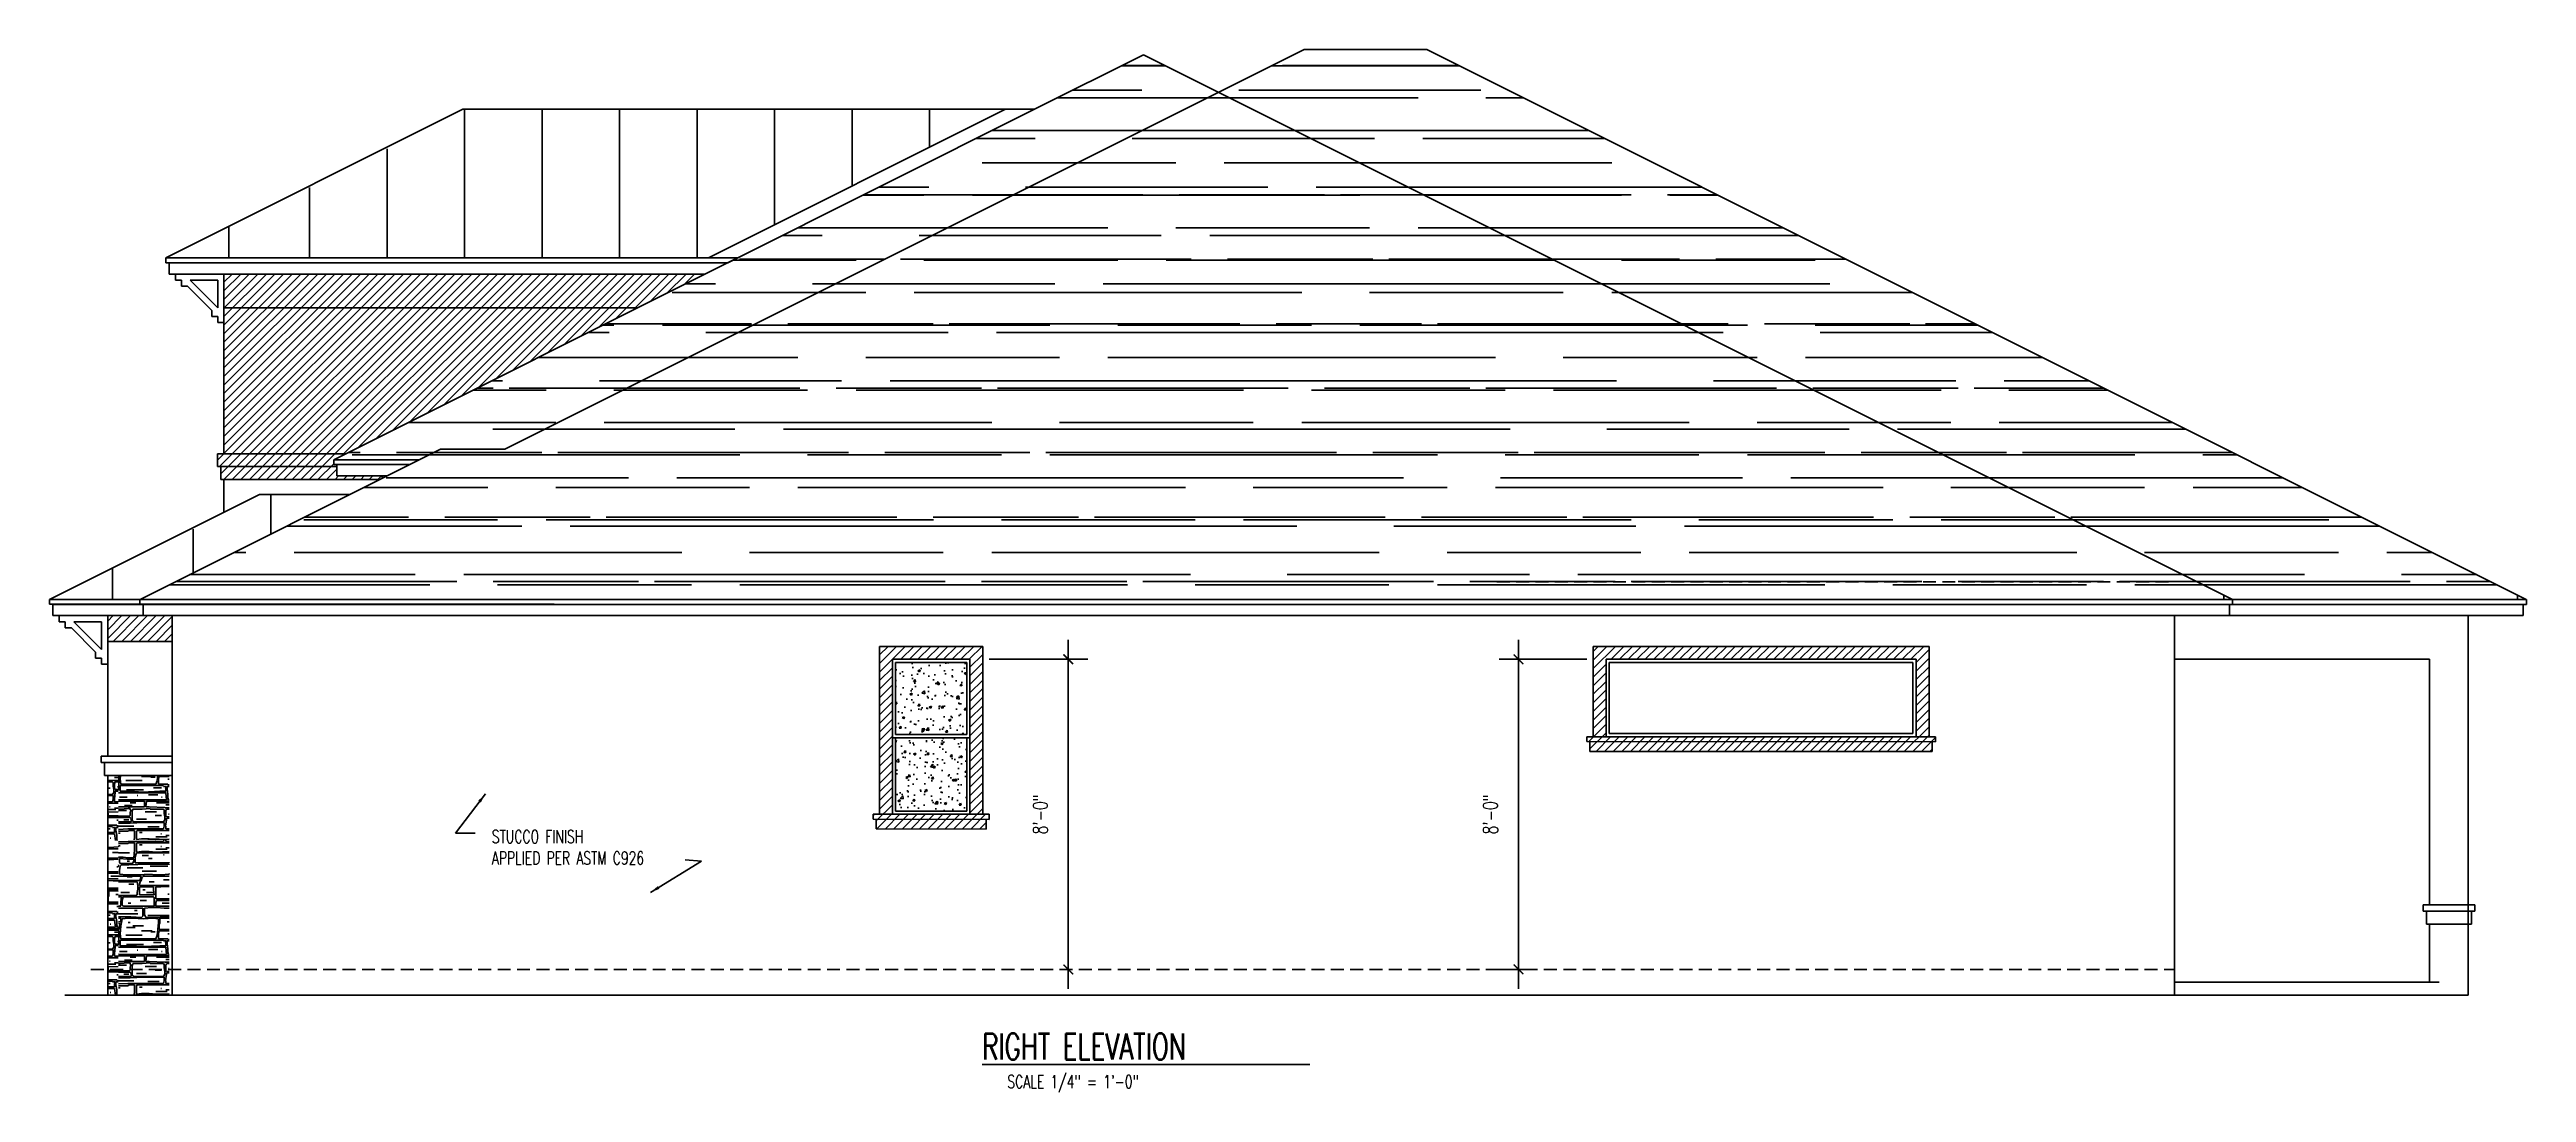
# Model space of a CAD drawing. Header units: inches. Extents: x -25328 to 8149, y -5530 to 4336.
# Drawn here: x -1454 to -687, y -2872 to -2549 of the extents above; entities that cross this region are included whole.
import ezdxf

# ---------------------------------------------------------------- set-up
doc = ezdxf.new("R2010")
doc.units = ezdxf.units.IN
doc.header["$LTSCALE"] = 16
doc.header["$MEASUREMENT"] = 0
doc.linetypes.add('ALPINE_SOLID', pattern=[0])
doc.linetypes.add('HIDDEN', pattern=[0.375, 0.25, -0.125])
doc.layers.get('0').update_dxf_attribs({"linetype": 'CONTINUOUS'})
doc.layers.get('DEFPOINTS').update_dxf_attribs({"linetype": 'CONTINUOUS'})
for name, color, linetype in [('CONC', 3, 'CONTINUOUS'), ('DIM', 5, 'CONTINUOUS'), ('DIMS', 5, 'CONTINUOUS'), ('HATCH', 8, 'CONTINUOUS'), ('Layer_Notes', 7, 'ALPINE_SOLID'), ('ROOF', 1, 'CONTINUOUS'), ('TEXT', 11, 'CONTINUOUS'), ('WALLS EXT', 6, 'CONTINUOUS'), ('WINDOWS', 1, 'CONTINUOUS')]:
    doc.layers.add(name, color=color, linetype=linetype)
doc.styles.add('PAYTAS RM', font='romans.shx', dxfattribs={"width": 0.7, "height": 4.5})
doc.styles.add('PAYTS NOTES', font='romans.shx', dxfattribs={"width": 0.7, "height": 4.5})
doc.dimstyles.new('DIM- PAYTAS', dxfattribs={"dimscale": 48, "dimtxt": 0.1, "dimasz": 0.0625, "dimexe": 0.125, "dimexo": 0.125, "dimgap": 0.125, "dimtad": 1, "dimdec": 1, "dimzin": 3, "dimdsep": 46, "dimlunit": 4, "dimtxsty": 'PAYTAS RM', "dimblk": 'ARCHTICK', "dimcen": 0.09, "dimdle": 0.125, "dimclrd": 5, "dimclre": 5, "dimclrt": 11, "dimadec": 0, "dimazin": 0, "dimtfac": 1, "dimtdec": 1, "dimtofl": 0, "dimtmove": 2, "dimatfit": 3, "dimfxl": 0, "dimfrac": 2, "dimtolj": 1, "dimtzin": 3, "dimarcsym": 0})
pattern_1 = [(45, (-9179.4826, -4556.8754), (-1.3258252, 1.3258252), [])]

msp = doc.modelspace()

# ---------------------------------------------------------------- texts
at = {"layer": 'TEXT', "style": 'PAYTS NOTES', "width": 0.7}
for s, p in [('STUCCO FINISH', (-1316.75046095, -2794.91453633)), ('APPLIED PER ASTM C926', (-1316.75046095, -2801.581203)), ('SCALE 1/4" = 1\'-0"', (-1157.10679427, -2870.79968947))]:
    msp.add_text(s, height=4, dxfattribs=at).set_placement(p)
at = {"layer": 'TEXT', "color": 3, "style": 'PAYTS NOTES', "width": 0.7}
msp.add_text('%%URIGHT ELEVATION          ', height=8, dxfattribs=at).set_placement((-1164.94221414, -2861.90642161))

# ---------------------------------------------------------------- blocks, each defined once
blk = doc.blocks.new('_ArchTick')
at = {"color": 0, "linetype": 'ByBlock', "const_width": 0.15}
blk.add_lwpolyline([(-0.5, -0.5), (0.5, 0.5)], dxfattribs=at)
blk = doc.blocks.new('*D1114')
at = {"layer": 'DEFPOINTS', "color": 0, "transparency": 16777216}
for p in [(-1168.71, -2738.04), (-1139.08, -2834.04), (-1138.24, -2834.04)]:
    blk.add_point(p, dxfattribs=at)
at = {"layer": 'WALLS EXT', "color": 5, "lineweight": -2, "transparency": 16777216}
for p, q in [((-1162.71, -2738.04), (-1132.24, -2738.04)), ((-1138.24, -2732.04), (-1138.24, -2840.04)), ((-1133.08, -2834.04), (-1132.24, -2834.04))]:
    blk.add_line(p, q, dxfattribs=at)
at = {"layer": 'WALLS EXT', "color": 5, "lineweight": -2, "transparency": 16777216, "xscale": 3, "yscale": 3, "zscale": 3}
for p, rotation in [((-1138.24, -2738.04), 90), ((-1138.24, -2834.04), 270)]:
    blk.add_blockref('_ArchTick', p, dxfattribs=dict(at, rotation=rotation))
at = {"layer": 'WALLS EXT', "color": 11, "transparency": 16777216, "insert": (-1146.92, -2786.04), "char_height": 4.5, "attachment_point": 5, "rotation": 90, "style": 'PAYTAS RM', "bg_fill": 3, "box_fill_scale": 1.25, "bg_fill_color": 256, "bg_fill_true_color": 13158600, "bg_fill_transparency": 0}
blk.add_mtext('\\A1;8\'-0"', dxfattribs=at)
blk = doc.blocks.new('*D1115')
at = {"layer": 'DEFPOINTS', "color": 0, "transparency": 16777216}
for p in [(-971.71, -2738.04), (-998.85, -2834.04), (-989.4, -2834.04)]:
    blk.add_point(p, dxfattribs=at)
at = {"layer": 'WALLS EXT', "color": 5, "lineweight": -2, "transparency": 16777216}
for p, q in [((-977.71, -2738.04), (-1004.85, -2738.04)), ((-998.85, -2732.04), (-998.85, -2840.04)), ((-995.4, -2834.04), (-1004.85, -2834.04))]:
    blk.add_line(p, q, dxfattribs=at)
at = {"layer": 'WALLS EXT', "color": 5, "lineweight": -2, "transparency": 16777216, "xscale": 3, "yscale": 3, "zscale": 3}
for p, rotation in [((-998.85, -2738.04), 90), ((-998.85, -2834.04), 270)]:
    blk.add_blockref('_ArchTick', p, dxfattribs=dict(at, rotation=rotation))
at = {"layer": 'WALLS EXT', "color": 11, "transparency": 16777216, "insert": (-1007.53, -2786.04), "char_height": 4.5, "attachment_point": 5, "rotation": 90, "style": 'PAYTAS RM', "bg_fill": 3, "box_fill_scale": 1.25, "bg_fill_color": 256, "bg_fill_true_color": 13158600, "bg_fill_transparency": 0}
blk.add_mtext('\\A1;8\'-0"', dxfattribs=at)

# ---------------------------------------------------------------- hatches: boundary and pattern name
at = {"layer": 'CONC'}
h = msp.add_hatch(dxfattribs=at)
h.set_pattern_fill('AR-CONC', color=256, style=0)
h.set_pattern_definition([(50, (-9179.4826, -4554.3754), (7.172602, -0.6275213), [0.75, -8.25]), (355, (-9179.4826, -4554.3754), (-1.3875133, 7.5219213), [0.6, -6.6]), (100.4514, (-9178.885, -4554.428), (5.785094, 6.8943954), [0.637402, -7.011421]), (46.1842, (-9179.483, -4552.3754), (10.6724105, -1.65519), [1.125, -12.375]), (96.6356, (-9178.593, -4552.513), (9.346627, 9.741179), [0.956103, -10.51713]), (351.1842, (-9179.483, -4552.375), (9.34662, 9.741186), [0.9, -9.9]), (21, (-9178.4826, -4552.8754), (5.9690705, -4.026189), [0.75, -8.25]), (326, (-9178.4826, -4552.8754), (2.433153, 7.2515005), [0.6, -6.6]), (71.4514, (-9177.985, -4553.211), (8.402226, 3.225305), [0.637402, -7.011421]), (37.5, (-9179.4826, -4554.3754), (0.12159855, 3.3289385), [0, -6.52, 0, -6.7, 0, -6.625]), (7.5, (-9179.4826, -4554.3754), (2.6306954, 3.9441171), [0, -3.82, 0, -6.37, 0, -2.525]), (327.5, (-9181.7126, -4554.3754), (5.3382244, -0.2255487), [0, -2.5, 0, -7.8, 0, -10.35]), (317.5, (-9182.7126, -4554.3754), (5.8318617, 1.0010498), [0, -3.25, 0, -5.18, 0, -7.35])])
h.paths.add_polyline_path([(-1169.70999938, -2785.03688136), (-1169.70999938, -2775.28688136), (-1169.70999938, -2762.34950654), (-1191.70999938, -2762.34950654), (-1191.70999938, -2775.28688136), (-1191.70999938, -2785.03688136)])
h.paths.add_polyline_path([(-1169.70999938, -2739.03688136), (-1191.70999938, -2739.03688136), (-1191.70999938, -2761.34950654), (-1169.70999938, -2761.34950654)])
at = {"layer": 'HATCH'}
h = msp.add_hatch(dxfattribs=at)
h.set_pattern_fill('AR-RROOF', color=8, scale=15, style=0)
h.set_pattern_definition([(0, (-9179.483, -4556.875), (33, 15), [225, -30, 75, -15]), (0, (-9159.533, -4549.375), (-15, 19.95), [45, -4.95, 90, -11.25]), (0, (-9171.983, -4544.125), (78, 10.05), [120, -21, 60, -15])])
h.paths.add_polyline_path([(-780.45999938, -2719.53688136), (-780.45999938, -2718.1626398), (-1091.70999938, -2562.5376398), (-1312.68137689, -2673.02332856), (-1332.68137689, -2673.02332856), (-1425.65275441, -2719.50901732), (-1297.44316142, -2719.50901732), (-1297.44316142, -2719.53688136)])
h.paths.add_polyline_path([(-777.71151625, -2719.53688136), (-686.71151625, -2719.53688136), (-1027.21075782, -2549.28726058), (-1065.20924094, -2549.28726058), (-1091.70999938, -2562.5376398)])
h.paths.add_polyline_path([(-1243.70999938, -2615.28688136), (-1365.70999938, -2676.28688136), (-1339.2084825, -2676.28688136), (-1332.68137689, -2673.02332856), (-1312.68137689, -2673.02332856), (-1091.70999938, -2562.5376398), (-1114.96075782, -2550.91226058), (-1148.70999938, -2567.78688136)])
h = msp.add_hatch(dxfattribs=at)
h.set_pattern_fill('ANSI31', color=256, scale=15, style=0)
h.set_pattern_definition(pattern_1)
h.paths.add_polyline_path([(-1399.70999938, -2629.23505518), (-1399.70999938, -2674.39979173), (-1361.9358201, -2674.39979173), (-1271.60634701, -2629.23505518)])
h.paths.add_polyline_path([(-1351.43430322, -2682.39979173), (-1350.70999938, -2682.0376398), (-1350.70999938, -2681.28688136), (-1364.70999938, -2681.28688136), (-1364.70999938, -2678.39979173), (-1400.70999938, -2678.39979173), (-1400.70999938, -2682.39979173)])
h.paths.add_polyline_path([(-1401.70999938, -2674.39979173), (-1401.70999938, -2678.39979173), (-1364.70999938, -2678.39979173), (-1364.70999938, -2677.78688136), (-1365.70999938, -2677.78688136), (-1365.70999938, -2676.28688136), (-1361.9358201, -2674.39979173)])
h.paths.add_polyline_path([(-1399.70999938, -2618.78688136), (-1399.70999938, -2629.23505518), (-1271.60634701, -2629.23505518), (-1250.70999938, -2618.78688136)])
h = msp.add_hatch(dxfattribs=at)
h.set_pattern_fill('ANSI31', color=256, scale=15, style=0)
h.set_pattern_definition(pattern_1)
h.paths.add_polyline_path([(-1415.70999938, -2732.52243802), (-1415.70999938, -2724.53688136), (-1435.70999938, -2724.53688136), (-1435.70999938, -2732.52243802)])
h = msp.add_hatch(dxfattribs=at)
h.set_pattern_fill('ANSI31', color=256, scale=15, style=0)
h.set_pattern_definition([(45, (-9179.4826, -4554.3754), (-1.3258252, 1.3258252), [])])
h.paths.add_polyline_path([(-1196.70999938, -2734.03688136), (-1196.70999938, -2786.03688136), (-1192.70999938, -2786.03688136), (-1192.70999938, -2775.28688136), (-1192.70999938, -2738.03688136), (-1168.70999938, -2738.03688136), (-1168.70999938, -2775.28688136), (-1168.70999938, -2785.03688136), (-1168.70999938, -2786.03688136), (-1164.70999938, -2786.03688136), (-1164.70999938, -2734.03688136)])
h.paths.add_polyline_path([(-1162.70999938, -2787.58768299), (-1162.70999938, -2786.03688136), (-1164.70999938, -2786.03688136), (-1168.70999938, -2786.03688136), (-1169.70999938, -2786.03688136), (-1196.70999938, -2786.03688136), (-1198.70999938, -2786.03688136), (-1198.70999938, -2787.53688136)])
h.paths.add_polyline_path([(-1163.70999938, -2790.58656403), (-1163.70999938, -2787.58627184), (-1197.70999938, -2787.53829252), (-1197.70999938, -2790.53688136)])
h = msp.add_hatch(dxfattribs=at)
h.set_pattern_fill('ANSI31', color=256, scale=15, style=0)
h.set_pattern_definition(pattern_1)
h.paths.add_polyline_path([(-976.70999938, -2763.53735175), (-976.70999938, -2766.53688136), (-870.70999938, -2766.58656403), (-870.70999938, -2763.58721261)])
h.paths.add_polyline_path([(-975.70999938, -2762.03688136), (-977.70999938, -2762.03688136), (-977.70999938, -2763.53688136), (-869.70999938, -2763.58768299), (-869.70999938, -2762.03688136), (-871.70999938, -2762.03688136), (-875.70999938, -2762.03688136), (-876.70999938, -2762.03688136)])
h.paths.add_polyline_path([(-975.70999938, -2734.03688136), (-975.70999938, -2762.03688136), (-971.70999938, -2762.03688136), (-971.70999938, -2739.28688136), (-971.70999938, -2738.03688136), (-875.70999938, -2738.03688136), (-875.70999938, -2739.28688136), (-875.70999938, -2761.03688136), (-875.70999938, -2762.03688136), (-871.70999938, -2762.03688136), (-871.70999938, -2734.03688136)])
h = msp.add_hatch(dxfattribs=at)
h.set_pattern_fill('CS_CTLSTN_HR', color=256, style=0, pattern_type=2)
h.set_pattern_definition([(90, (1259.83, -487.59), (-44, 3e-15), [1.98, -42.02]), (7e-15, (1277.43, -490.67), (0, 44), [2.42, -41.58]), (90, (1248.17, -479.89), (-44, 3e-15), [0.66, -43.34]), (90, (1272.59, -517.29), (-44, 3e-15), [1.1, -42.9]), (7e-15, (1262.47, -497.71), (0, 44), [2.86, -41.14]), (7e-15, (1275.23, -484.29), (0, 44), [1.32, -42.68]), (7e-15, (1238.71, -516.63), (0, 44), [3.08, -40.92]), (7e-15, (1253.89, -485.17), (0, 44), [1.98, -42.02]), (90, (1255.87, -510.69), (-44, 3e-15), [1.76, -42.24]), (98.1301, (1275.231, -510.908), (-44, 264), [1.5556, -309.5714]), (90, (1250.15, -491.33), (-44, 3e-15), [0.88, -43.12]), (7e-15, (1247.29, -514.21), (0, 44), [2.64, -41.36]), (71.56505, (1258.291, -496.608), (1e-11, 44), [0.6957, -138.44454]), (90, (1275.67, -491.55), (-44, 3e-15), [0.88, -43.12]), (95.7106, (1250.591, -485.168), (-44, 396), [2.211, -439.98353]), (7e-15, (1244.87, -500.79), (0, 44), [3.96, -40.04]), (104.03624, (1251.911, -498.588), (-44, 132), [0.9071, -180.50955]), (90, (1240.03, -491.55), (-44, 3e-15), [0.44, -43.56]), (7e-15, (1275.67, -499.91), (0, 44), [3.96, -40.04]), (135, (1239.59, -490.888), (-44, 4e-15), [0.3111, -61.9143]), (45, (1238.71, -494.848), (4e-15, 44), [0.3111, -61.9143]), (90, (1242.23, -510.03), (-44, 3e-15), [0.66, -43.34]), (7e-15, (1269.51, -503.21), (0, 44), [1.98, -42.02]), (7e-15, (1278.09, -516.63), (0, 44), [4.62, -39.38]), (3.01279, (1262.2509, -514.8682), (792, 44), [4.1858, -832.9713]), (90, (1263.79, -491.99), (-44, 3e-15), [1.1, -42.9]), (7e-15, (1239.59, -480.33), (0, 44), [5.72, -38.28]), (90, (1252.13, -504.53), (-44, 3e-15), [1.32, -42.68]), (7e-15, (1264.45, -488.25), (0, 44), [1.54, -42.46]), (7e-15, (1255.87, -518.17), (0, 44), [2.42, -41.58]), (5.19443, (1243.111, -488.028), (440, 44), [2.43, -483.5659]), (135, (1256.75, -511.128), (-44, 4e-15), [0.62225, -61.60315]), (7e-15, (1252.35, -502.11), (0, 44), [1.98, -42.02]), (90, (1250.37, -482.53), (-44, 3e-15), [0.88, -43.12]), (90, (1260.27, -481.87), (-44, 3e-15), [0.88, -43.12]), (7e-15, (1282.49, -500.35), (0, 44), [0.22, -43.78]), (7e-15, (1280.07, -484.29), (0, 44), [2.42, -41.58]), (7e-15, (1238.71, -480.77), (0, 44), [2.86, -41.14]), (7e-15, (1278.09, -497.05), (0, 44), [0.22, -43.78]), (7e-15, (1247.29, -496.61), (0, 44), [3.52, -40.48]), (90, (1246.85, -512.67), (-44, 3e-15), [1.1, -42.9]), (90, (1250.81, -481.87), (-44, 3e-15), [0.88, -43.12]), (90, (1280.07, -500.57), (-44, 3e-15), [0.66, -43.34]), (7e-15, (1238.71, -494.19), (0, 44), [1.54, -42.46]), (7e-15, (1245.09, -483.63), (0, 44), [2.86, -41.14]), (135, (1246.85, -511.568), (-44, 4e-15), [0.3111, -61.9143]), (7e-15, (1258.73, -488.25), (0, 44), [2.86, -41.14]), (80.53768, (1276.111, -497.928), (-3e-11, 44), [1.3382, -266.30335]), (90, (1279.63, -500.57), (-44, 3e-15), [0.66, -43.34]), (2.2026, (1238.9309, -501.4482), (1100, 44), [5.7242, -1139.12164]), (90, (1276.11, -494.19), (-44, 3e-15), [0.88, -43.12]), (90, (1240.03, -491.11), (-44, 3e-15), [1.32, -42.68]), (7e-15, (1249.05, -485.61), (0, 44), [8.14, -35.86]), (7e-15, (1275.67, -514.87), (0, 44), [4.4, -39.6]), (78.69007, (1241.571, -510.028), (-2e-11, 44), [1.1218, -223.23506]), (7e-15, (1249.71, -506.07), (0, 44), [2.2, -41.8]), (78.69007, (1280.731, -519.268), (-2e-11, 44), [1.1218, -223.23506]), (7e-15, (1238.71, -513.33), (0, 44), [0.88, -43.12]), (7e-15, (1249.05, -494.63), (0, 44), [3.3, -40.7]), (7e-15, (1261.59, -499.91), (0, 44), [3.3, -40.7]), (7e-15, (1273.25, -519.05), (0, 44), [3.08, -40.92]), (90, (1261.59, -517.07), (-44, 3e-15), [1.32, -42.68]), (7e-15, (1256.97, -489.13), (0, 44), [5.28, -38.72]), (7e-15, (1273.91, -479.01), (0, 44), [1.54, -42.46]), (7e-15, (1260.93, -491.99), (0, 44), [0.22, -43.78]), (7e-15, (1264.89, -499.91), (0, 44), [7.04, -36.96]), (7e-15, (1248.17, -480.33), (0, 44), [0.44, -43.56]), (7e-15, (1257.63, -480.55), (0, 44), [7.04, -36.96]), (7e-15, (1278.53, -477.91), (0, 44), [1.32, -42.68]), (45, (1242.23, -506.288), (4e-15, 44), [0.3111, -61.9143]), (90, (1248.61, -475.49), (-44, 3e-15), [0.22, -43.78]), (63.43495, (1259.61, -485.168), (2e-11, 44), [0.4919, -97.89507]), (7e-15, (1276.33, -519.05), (0, 44), [2.86, -41.14]), (7e-15, (1277.21, -482.31), (0, 44), [2.2, -41.8]), (7e-15, (1263.79, -490.89), (0, 44), [1.76, -42.24]), (171.8699, (1282.711, -499.248), (-44, -1e-10), [1.5556, -309.5714]), (7e-15, (1275.01, -504.31), (0, 44), [4.62, -39.38]), (7e-15, (1258.73, -517.51), (0, 44), [2.64, -41.36]), (71.56505, (1253.451, -480.548), (1e-11, 44), [0.6957, -138.44454]), (90, (1268.19, -502.99), (-44, 3e-15), [0.44, -43.56]), (7e-15, (1238.71, -519.27), (0, 44), [0.66, -43.34]), (7e-15, (1243.11, -503.43), (0, 44), [4.4, -39.6]), (7e-15, (1272.59, -475.49), (0, 44), [5.94, -38.06]), (90, (1280.95, -513.99), (-44, 3e-15), [1.54, -42.46]), (90, (1262.03, -516.63), (-44, 3e-15), [1.54, -42.46]), (7e-15, (1250.59, -490.45), (0, 44), [2.64, -41.36]), (7e-15, (1260.49, -484.29), (0, 44), [2.2, -41.8]), (90, (1261.59, -499.47), (-44, 3e-15), [0.88, -43.12]), (7e-15, (1269.29, -514.21), (0, 44), [2.86, -41.14]), (75.96376, (1277.211, -483.848), (-2e-11, 44), [0.9071, -180.50955]), (7e-15, (1248.39, -477.47), (0, 44), [2.2, -41.8]), (7e-15, (1239.37, -514.87), (0, 44), [3.96, -40.04]), (7e-15, (1267.31, -519.05), (0, 44), [4.18, -39.82]), (90, (1241.35, -496.39), (-44, 3e-15), [1.54, -42.46]), (7e-15, (1268.41, -475.49), (0, 44), [4.18, -39.82]), (7e-15, (1271.49, -498.37), (0, 44), [1.32, -42.68]), (5.7106, (1264.671, -511.128), (396, 44), [2.211, -439.98353]), (7e-15, (1249.93, -514.21), (0, 44), [2.42, -41.58]), (174.80557, (1282.491, -499.688), (-44, 2e-10), [2.43, -483.5659]), (18.43495, (1278.971, -502.548), (88, 44), [0.6957, -138.44454]), (90, (1270.61, -480.55), (-44, 3e-15), [1.1, -42.9]), (90, (1239.37, -490.01), (-44, 3e-15), [0.88, -43.12]), (7e-15, (1238.71, -493.31), (0, 44), [1.76, -42.24]), (7e-15, (1251.91, -489.13), (0, 44), [0.22, -43.78]), (26.56505, (1279.41, -482.308), (44, 44), [0.4919, -97.89507]), (7e-15, (1238.71, -475.27), (0, 44), [0.66, -43.34]), (7e-15, (1240.47, -491.99), (0, 44), [4.4, -39.6]), (7e-15, (1256.75, -511.13), (0, 44), [2.42, -41.58]), (7e-15, (1269.51, -492.65), (0, 44), [0.66, -43.34]), (97.12502, (1259.831, -483.848), (-44, 308), [1.7737, -352.96564]), (101.30993, (1272.151, -515.968), (-44, 176), [1.1218, -223.23506]), (90, (1264.01, -497.27), (-44, 3e-15), [0.66, -43.34]), (7e-15, (1240.91, -500.79), (0, 44), [3.96, -40.04]), (7e-15, (1249.49, -517.51), (0, 44), [1.98, -42.02]), (7e-15, (1243.33, -509.15), (0, 44), [0.66, -43.34]), (7e-15, (1238.71, -490.23), (0, 44), [0.44, -43.56]), (7e-15, (1279.19, -497.71), (0, 44), [3.52, -40.48]), (99.46232, (1279.851, -501.888), (-44, 220), [1.3382, -266.30335]), (7e-15, (1238.71, -491.99), (0, 44), [0.88, -43.12]), (90, (1275.67, -505.41), (-44, 3e-15), [0.44, -43.56]), (7e-15, (1263.57, -497.27), (0, 44), [0.44, -43.56]), (90, (1243.77, -515.75), (-44, 3e-15), [0.88, -43.12]), (7e-15, (1274.13, -484.29), (0, 44), [1.1, -42.9]), (7e-15, (1269.29, -480.55), (0, 44), [1.32, -42.68]), (7e-15, (1254.99, -494.19), (0, 44), [6.16, -37.84]), (7e-15, (1252.35, -512.01), (0, 44), [3.52, -40.48]), (174.80557, (1249.931, -514.868), (-44, 2e-10), [2.43, -483.5659]), (7e-15, (1253.01, -477.91), (0, 44), [0.66, -43.34]), (7e-15, (1254.33, -502.11), (0, 44), [1.76, -42.24]), (7e-15, (1269.73, -497.71), (0, 44), [3.74, -40.26]), (7e-15, (1260.27, -480.99), (0, 44), [3.74, -40.26]), (7e-15, (1256.75, -514.21), (0, 44), [4.84, -39.16]), (90, (1257.85, -495.73), (-44, 3e-15), [1.1, -42.9]), (7e-15, (1268.19, -504.31), (0, 44), [3.08, -40.92]), (90, (1276.11, -499.03), (-44, 3e-15), [1.1, -42.9]), (90, (1241.35, -497.49), (-44, 3e-15), [1.1, -42.9]), (7e-15, (1275.89, -506.73), (0, 44), [4.18, -39.82]), (7e-15, (1275.23, -483.19), (0, 44), [1.1, -42.9]), (177.39744, (1250.1509, -487.5882), (-44, -4e-10), [4.845, -964.1545]), (7e-15, (1246.85, -480.77), (0, 44), [2.86, -41.14]), (90, (1247.29, -512.01), (-44, 3e-15), [1.32, -42.68]), (78.69007, (1271.931, -518.168), (-2e-11, 44), [1.1218, -223.23506]), (90, (1256.09, -507.17), (-44, 3e-15), [1.32, -42.68]), (7e-15, (1266.65, -497.27), (0, 44), [4.62, -39.38]), (7e-15, (1238.71, -501.01), (0, 44), [1.54, -42.46]), (7e-15, (1259.61, -490.45), (0, 44), [2.86, -41.14]), (6.34019, (1276.771, -499.248), (352, 44), [1.9922, -396.44475]), (90, (1248.17, -479.23), (-44, 3e-15), [0.66, -43.34]), (7e-15, (1263.13, -487.59), (0, 44), [5.5, -38.5]), (7e-15, (1262.25, -477.25), (0, 44), [1.1, -42.9]), (98.1301, (1280.511, -480.328), (-44, 264), [1.5556, -309.5714]), (90, (1275.01, -509.59), (-44, 3e-15), [0.44, -43.56]), (7e-15, (1254.55, -498.81), (0, 44), [2.86, -41.14]), (7e-15, (1260.49, -487.59), (0, 44), [2.64, -41.36]), (7e-15, (1280.73, -494.85), (0, 44), [1.98, -42.02]), (97.12502, (1264.451, -496.168), (-44, 308), [1.7737, -352.96564]), (90, (1248.39, -477.47), (-44, 3e-15), [1.54, -42.46]), (7e-15, (1281.83, -480.33), (0, 44), [0.88, -43.12]), (7e-15, (1257.63, -516.85), (0, 44), [0.88, -43.12]), (2.385944, (1243.3309, -482.7482), (1012, 44), [5.2846, -1051.63167]), (7e-15, (1253.23, -490.45), (0, 44), [6.38, -37.62]), (7e-15, (1272.81, -488.03), (0, 44), [3.52, -40.48]), (7e-15, (1279.85, -517.95), (0, 44), [0.66, -43.34]), (7e-15, (1267.09, -483.85), (0, 44), [3.74, -40.26]), (75.96376, (1260.271, -485.168), (-2e-11, 44), [0.9071, -180.50955]), (3.01279, (1252.7909, -497.4882), (792, 44), [4.1858, -832.9713]), (7e-15, (1271.93, -492.21), (0, 44), [1.32, -42.68]), (4.76364, (1248.831, -504.528), (484, 44), [2.6492, -527.18096]), (116.56505, (1252.35, -502.108), (-44, 44), [0.4919, -97.89507]), (7e-15, (1248.83, -495.73), (0, 44), [0.22, -43.78]), (7e-15, (1247.29, -508.27), (0, 44), [1.54, -42.46]), (7e-15, (1259.17, -511.13), (0, 44), [5.5, -38.5]), (7e-15, (1238.71, -506.73), (0, 44), [2.86, -41.14]), (7e-15, (1245.97, -514.65), (0, 44), [1.54, -42.46]), (90, (1268.19, -488.69), (-44, 3e-15), [0.44, -43.56]), (63.43495, (1239.59, -491.988), (2e-11, 44), [0.4919, -97.89507]), (7e-15, (1280.51, -480.33), (0, 44), [1.32, -42.68]), (90, (1261.59, -498.59), (-44, 3e-15), [0.66, -43.34]), (4.08562, (1258.291, -518.168), (572, 44), [3.0878, -614.48163]), (90, (1280.51, -519.05), (-44, 3e-15), [0.44, -43.56]), (7e-15, (1250.59, -490.89), (0, 44), [0.66, -43.34]), (71.56505, (1242.231, -507.388), (1e-11, 44), [0.6957, -138.44454]), (90, (1240.91, -500.79), (-44, 3e-15), [0.66, -43.34]), (116.56505, (1250.59, -490.448), (-44, 44), [0.4919, -97.89507]), (7e-15, (1262.47, -490.45), (0, 44), [1.76, -42.24]), (75.96376, (1268.631, -488.908), (-2e-11, 44), [0.9071, -180.50955]), (90, (1262.03, -476.37), (-44, 3e-15), [0.88, -43.12]), (90, (1256.53, -512.89), (-44, 3e-15), [1.32, -42.68]), (90, (1280.51, -513.77), (-44, 3e-15), [0.88, -43.12]), (7e-15, (1238.71, -517.95), (0, 44), [1.54, -42.46]), (4.3987, (1256.531, -511.568), (528, 44), [2.8684, -570.8214]), (172.87498, (1280.291, -475.708), (-44, 7e-11), [1.7737, -352.96564]), (7e-15, (1258.51, -504.97), (0, 44), [1.98, -42.02]), (7e-15, (1267.31, -510.91), (0, 44), [2.86, -41.14]), (90, (1253.67, -479.23), (-44, 3e-15), [0.44, -43.56]), (7e-15, (1265.99, -488.25), (0, 44), [2.2, -41.8]), (175.23636, (1270.611, -477.908), (-44, 2e-10), [2.6492, -527.18096]), (75.96376, (1261.811, -517.508), (-2e-11, 44), [0.9071, -180.50955]), (7e-15, (1280.29, -501.01), (0, 44), [1.32, -42.68]), (177.27369, (1274.1309, -502.5482), (-44, 7e-11), [4.6252, -920.42183]), (90, (1240.03, -489.79), (-44, 3e-15), [1.1, -42.9]), (90, (1251.03, -484.51), (-44, 3e-15), [1.1, -42.9]), (173.65981, (1266.651, -497.268), (-44, 7e-11), [1.9922, -396.44475]), (7e-15, (1238.71, -504.97), (0, 44), [1.98, -42.02]), (4.3987, (1243.551, -518.168), (528, 44), [2.8684, -570.8214]), (7e-15, (1270.83, -494.41), (0, 44), [2.86, -41.14]), (7e-15, (1247.07, -482.97), (0, 44), [3.3, -40.7]), (71.56505, (1240.031, -488.688), (1e-11, 44), [0.6957, -138.44454]), (7e-15, (1244.21, -517.73), (0, 44), [3.52, -40.48]), (176.185925, (1242.891, -517.7282), (-44, -2e-10), [3.3073, -658.15774]), (7e-15, (1246.63, -481.43), (0, 44), [2.42, -41.58]), (5.19443, (1280.291, -488.028), (440, 44), [2.43, -483.5659]), (3.814075, (1252.351, -494.8482), (616, 44), [3.3073, -658.15774]), (7e-15, (1263.35, -477.25), (0, 44), [3.3, -40.7]), (90, (1252.13, -503.21), (-44, 3e-15), [0.66, -43.34]), (7e-15, (1281.17, -511.35), (0, 44), [1.54, -42.46]), (135, (1271.05, -481.208), (-44, 4e-15), [0.3111, -61.9143]), (7e-15, (1240.69, -515.53), (0, 44), [0.88, -43.12]), (7e-15, (1252.79, -518.61), (0, 44), [0.22, -43.78]), (90, (1279.85, -478.35), (-44, 3e-15), [0.44, -43.56]), (7e-15, (1262.03, -485.17), (0, 44), [6.82, -37.18]), (7e-15, (1240.25, -488.03), (0, 44), [2.86, -41.14]), (7e-15, (1266.65, -480.55), (0, 44), [2.64, -41.36]), (7e-15, (1262.03, -494.63), (0, 44), [1.76, -42.24]), (99.46232, (1256.751, -514.208), (-44, 220), [1.3382, -266.30335]), (90, (1246.85, -514.21), (-44, 3e-15), [1.54, -42.46]), (7e-15, (1262.03, -475.49), (0, 44), [2.86, -41.14]), (7e-15, (1272.59, -482.31), (0, 44), [2.2, -41.8]), (84.2894, (1261.371, -502.108), (3e-13, 44), [2.211, -439.98353]), (7e-15, (1271.93, -490.89), (0, 44), [3.08, -40.92]), (90, (1240.91, -500.13), (-44, 3e-15), [0.88, -43.12]), (7e-15, (1276.99, -485.61), (0, 44), [5.06, -38.94]), (7e-15, (1276.33, -488.03), (0, 44), [3.96, -40.04]), (3.57633, (1268.411, -491.1082), (660, 44), [3.5269, -701.84676]), (7e-15, (1242.89, -477.91), (0, 44), [3.3, -40.7]), (176.82017, (1243.3309, -482.7482), (-44, 1e-10), [3.9661, -789.2552]), (7e-15, (1267.75, -485.61), (0, 44), [2.2, -41.8]), (7e-15, (1242.45, -514.21), (0, 44), [4.4, -39.6]), (7e-15, (1248.17, -512.01), (0, 44), [1.1, -42.9]), (7e-15, (1277.43, -518.61), (0, 44), [1.54, -42.46]), (7e-15, (1260.49, -483.85), (0, 44), [2.86, -41.14]), (90, (1242.23, -510.69), (-44, 3e-15), [0.66, -43.34]), (7e-15, (1280.07, -506.73), (0, 44), [2.64, -41.36]), (80.53768, (1270.831, -482.528), (-3e-11, 44), [1.3382, -266.30335]), (7e-15, (1269.51, -495.07), (0, 44), [1.76, -42.24]), (5.7106, (1243.771, -514.868), (396, 44), [2.211, -439.98353]), (7e-15, (1251.47, -517.51), (0, 44), [7.26, -36.74]), (82.87498, (1247.731, -479.228), (-6e-12, 44), [1.7737, -352.96564]), (6.34019, (1271.491, -482.748), (352, 44), [1.9922, -396.44475]), (45, (1280.29, -501.888), (4e-15, 44), [0.62225, -61.60315]), (7e-15, (1257.63, -485.17), (0, 44), [1.98, -42.02]), (7.12502, (1247.731, -517.728), (308, 44), [1.7737, -352.96564]), (7e-15, (1271.93, -477.47), (0, 44), [6.82, -37.18]), (7e-15, (1242.23, -511.35), (0, 44), [4.4, -39.6]), (2.385944, (1277.4309, -494.4082), (1012, 44), [5.2846, -1051.63167]), (7e-15, (1269.07, -490.45), (0, 44), [2.64, -41.36]), (90, (1279.63, -504.31), (-44, 3e-15), [1.1, -42.9]), (7e-15, (1255.21, -493.53), (0, 44), [5.72, -38.28]), (90, (1272.37, -518.61), (-44, 3e-15), [0.44, -43.56]), (90, (1247.29, -514.21), (-44, 3e-15), [1.1, -42.9]), (2.385944, (1261.3709, -502.1082), (1012, 44), [5.2846, -1051.63167]), (90, (1272.59, -516.19), (-44, 3e-15), [1.1, -42.9]), (116.56505, (1261.59, -518.388), (-44, 44), [0.4919, -97.89507]), (7e-15, (1266.65, -501.89), (0, 44), [7.92, -36.08]), (90, (1249.93, -493.31), (-44, 3e-15), [1.1, -42.9]), (7e-15, (1280.95, -487.37), (0, 44), [1.76, -42.24]), (7e-15, (1250.81, -480.99), (0, 44), [1.32, -42.68]), (176.82017, (1275.0109, -509.1482), (-44, 1e-10), [3.9661, -789.2552]), (7e-15, (1240.25, -494.19), (0, 44), [5.06, -38.94]), (7e-15, (1274.57, -501.89), (0, 44), [5.28, -38.72]), (90, (1256.09, -514.21), (-44, 3e-15), [0.44, -43.56]), (175.23636, (1257.631, -480.548), (-44, 2e-10), [2.6492, -527.18096]), (7e-15, (1242.23, -495.29), (0, 44), [0.88, -43.12]), (7e-15, (1273.03, -504.97), (0, 44), [1.98, -42.02]), (7e-15, (1241.57, -506.29), (0, 44), [0.66, -43.34]), (135, (1276.55, -485.168), (-44, 4e-15), [0.62225, -61.60315]), (90, (1261.81, -518.39), (-44, 3e-15), [0.88, -43.12]), (78.69007, (1276.331, -486.268), (-2e-11, 44), [1.1218, -223.23506]), (90, (1272.37, -519.05), (-44, 3e-15), [0.44, -43.56]), (7e-15, (1244.21, -487.37), (0, 44), [1.1, -42.9]), (7e-15, (1282.05, -479.23), (0, 44), [0.66, -43.34]), (90, (1251.91, -499.91), (-44, 3e-15), [1.32, -42.68]), (101.30993, (1256.091, -511.788), (-44, 176), [1.1218, -223.23506]), (7e-15, (1265.99, -486.71), (0, 44), [6.6, -37.4]), (90, (1256.09, -513.77), (-44, 3e-15), [1.32, -42.68]), (90, (1261.59, -477.25), (-44, 3e-15), [0.66, -43.34]), (176.63354, (1280.7309, -485.1682), (-44, -3e-10), [3.7465, -745.5465]), (7e-15, (1276.77, -514.21), (0, 44), [3.74, -40.26]), (45, (1255.87, -512.008), (4e-15, 44), [0.3111, -61.9143]), (75.96376, (1240.911, -499.248), (-2e-11, 44), [0.9071, -180.50955]), (7e-15, (1282.27, -504.53), (0, 44), [0.44, -43.56]), (71.56505, (1280.071, -476.368), (1e-11, 44), [0.6957, -138.44454]), (7e-15, (1256.09, -490.89), (0, 44), [5.94, -38.06]), (56.30993, (1267.751, -490.448), (44, 88), [0.79323, -157.851]), (7e-15, (1268.63, -517.95), (0, 44), [0.66, -43.34]), (176.185925, (1243.551, -518.1682), (-44, -2e-10), [3.3073, -658.15774]), (90, (1241.57, -510.69), (-44, 3e-15), [0.66, -43.34]), (7e-15, (1271.71, -482.31), (0, 44), [0.88, -43.12]), (7e-15, (1242.23, -508.27), (0, 44), [0.66, -43.34]), (90, (1250.37, -494.19), (-44, 3e-15), [0.88, -43.12]), (7e-15, (1273.69, -518.39), (0, 44), [0.66, -43.34]), (7e-15, (1250.59, -477.47), (0, 44), [6.38, -37.62]), (90, (1279.63, -503.21), (-44, 3e-15), [0.88, -43.12]), (135, (1272.81, -517.508), (-44, 4e-15), [0.3111, -61.9143]), (7e-15, (1253.67, -490.89), (0, 44), [2.42, -41.58]), (7e-15, (1274.79, -487.59), (0, 44), [1.32, -42.68]), (7e-15, (1271.71, -501.23), (0, 44), [3.3, -40.7]), (71.56505, (1260.711, -502.108), (1e-11, 44), [0.6957, -138.44454]), (90, (1279.85, -482.09), (-44, 3e-15), [0.88, -43.12]), (7e-15, (1267.97, -508.49), (0, 44), [5.28, -38.72]), (7e-15, (1238.71, -501.45), (0, 44), [0.22, -43.78]), (7e-15, (1263.35, -517.07), (0, 44), [0.88, -43.12]), (7e-15, (1275.45, -512.45), (0, 44), [2.2, -41.8]), (7e-15, (1271.27, -477.91), (0, 44), [1.76, -42.24]), (7e-15, (1238.71, -511.35), (0, 44), [3.52, -40.48]), (75.96376, (1256.091, -505.848), (-2e-11, 44), [0.9071, -180.50955]), (11.30993, (1254.991, -514.428), (176, 44), [1.1218, -223.23506]), (108.43495, (1271.711, -484.068), (-44, 88), [0.6957, -138.44454]), (7e-15, (1277.87, -484.51), (0, 44), [0.22, -43.78]), (7e-15, (1280.29, -480.77), (0, 44), [2.42, -41.58]), (63.43495, (1240.25, -500.788), (2e-11, 44), [0.4919, -97.89507]), (7e-15, (1243.11, -498.59), (0, 44), [1.98, -42.02]), (63.43495, (1251.47, -500.788), (2e-11, 44), [0.9839, -97.4031]), (1.735705, (1255.8709, -502.5482), (1408, 44), [7.2633, -1445.4032]), (7e-15, (1238.71, -497.71), (0, 44), [0.44, -43.56]), (7e-15, (1245.09, -499.47), (0, 44), [1.1, -42.9]), (7e-15, (1279.85, -517.51), (0, 44), [2.86, -41.14]), (7e-15, (1238.71, -504.53), (0, 44), [5.06, -38.94]), (7e-15, (1248.61, -482.53), (0, 44), [1.76, -42.24]), (45, (1243.33, -505.188), (4e-15, 44), [0.3111, -61.9143]), (7e-15, (1248.83, -500.79), (0, 44), [2.64, -41.36]), (63.43495, (1280.29, -514.208), (2e-11, 44), [0.4919, -97.89507]), (7e-15, (1275.89, -476.37), (0, 44), [3.08, -40.92]), (7e-15, (1238.71, -482.09), (0, 44), [4.84, -39.16]), (7e-15, (1262.25, -508.49), (0, 44), [5.72, -38.28]), (7e-15, (1277.65, -489.57), (0, 44), [1.76, -42.24]), (2.862405, (1248.8309, -508.2682), (836, 44), [4.4055, -876.6938]), (7e-15, (1244.87, -493.53), (0, 44), [3.52, -40.48]), (7e-15, (1266.87, -504.97), (0, 44), [6.16, -37.84]), (7e-15, (1258.95, -497.27), (0, 44), [1.98, -42.02]), (90, (1248.17, -480.33), (-44, 3e-15), [0.44, -43.56]), (7e-15, (1252.13, -492.43), (0, 44), [3.3, -40.7]), (7e-15, (1243.33, -497.71), (0, 44), [4.62, -39.38]), (96.34019, (1267.751, -504.308), (-44, 352), [1.9922, -396.44475]), (7e-15, (1261.59, -488.25), (0, 44), [2.86, -41.14]), (97.12502, (1268.851, -513.988), (-44, 308), [1.7737, -352.96564]), (123.69007, (1275.891, -510.908), (-44, 44), [0.79323, -157.851]), (90, (1254.11, -479.89), (-44, 3e-15), [1.1, -42.9]), (7e-15, (1258.51, -497.27), (0, 44), [0.44, -43.56]), (90, (1259.83, -484.73), (-44, 3e-15), [0.88, -43.12]), (7e-15, (1247.51, -504.97), (0, 44), [5.06, -38.94]), (7e-15, (1272.15, -514.21), (0, 44), [4.62, -39.38]), (7e-15, (1274.79, -482.31), (0, 44), [2.42, -41.58]), (7e-15, (1275.67, -504.97), (0, 44), [4.18, -39.82]), (153.43495, (1281.39, -514.208), (-44, -6e-11), [0.4919, -97.89507]), (7e-15, (1282.05, -485.61), (0, 44), [0.66, -43.34]), (9.46232, (1268.191, -502.548), (220, 44), [1.3382, -266.30335]), (135, (1249.93, -488.248), (-44, 4e-15), [0.3111, -61.9143]), (7e-15, (1282.49, -505.19), (0, 44), [0.22, -43.78]), (90, (1280.07, -504.31), (-44, 3e-15), [1.1, -42.9]), (90, (1251.69, -502.99), (-44, 3e-15), [0.88, -43.12]), (68.1986, (1247.291, -480.328), (44, 132), [1.1847, -235.76255]), (7e-15, (1262.47, -479.23), (0, 44), [7.26, -36.74]), (7e-15, (1245.53, -501.89), (0, 44), [5.5, -38.5]), (7e-15, (1238.71, -505.19), (0, 44), [1.32, -42.68]), (7e-15, (1242.89, -507.83), (0, 44), [3.52, -40.48]), (7e-15, (1271.27, -497.27), (0, 44), [2.42, -41.58]), (90, (1270.61, -479.45), (-44, 3e-15), [1.32, -42.68]), (7e-15, (1247.51, -512.45), (0, 44), [0.22, -43.78]), (90, (1275.67, -499.47), (-44, 3e-15), [0.88, -43.12]), (7e-15, (1238.71, -492.43), (0, 44), [0.66, -43.34]), (108.43495, (1239.811, -491.548), (-44, 88), [0.6957, -138.44454]), (90, (1248.17, -519.27), (-44, 3e-15), [1.1, -42.9]), (7e-15, (1255.87, -485.17), (0, 44), [1.76, -42.24]), (90, (1261.59, -519.27), (-44, 3e-15), [0.88, -43.12]), (90, (1272.15, -517.07), (-44, 3e-15), [1.1, -42.9]), (7e-15, (1280.07, -514.87), (0, 44), [2.64, -41.36]), (7e-15, (1267.31, -483.41), (0, 44), [2.42, -41.58]), (90, (1271.93, -518.83), (-44, 3e-15), [0.66, -43.34]), (7e-15, (1277.87, -495.51), (0, 44), [2.42, -41.58]), (7e-15, (1251.25, -485.17), (0, 44), [2.64, -41.36]), (123.69007, (1262.251, -519.048), (-44, 44), [0.79323, -157.851]), (90, (1271.27, -478.79), (-44, 3e-15), [0.88, -43.12]), (7e-15, (1238.71, -476.81), (0, 44), [2.2, -41.8]), (7e-15, (1243.99, -494.63), (0, 44), [1.76, -42.24]), (7e-15, (1252.13, -480.99), (0, 44), [2.64, -41.36]), (80.53768, (1276.111, -487.588), (-3e-11, 44), [1.3382, -266.30335]), (90, (1268.19, -504.31), (-44, 3e-15), [1.32, -42.68]), (63.43495, (1255.43, -507.828), (2e-11, 44), [0.4919, -97.89507]), (90, (1256.31, -510.69), (-44, 3e-15), [1.54, -42.46]), (84.2894, (1247.951, -477.468), (3e-13, 44), [2.211, -439.98353]), (7e-15, (1275.45, -515.97), (0, 44), [2.2, -41.8]), (7e-15, (1252.13, -502.55), (0, 44), [3.74, -40.26]), (7e-15, (1249.93, -477.91), (0, 44), [3.08, -40.92]), (98.1301, (1251.031, -483.408), (-44, 264), [1.5556, -309.5714]), (177.51045, (1248.8309, -504.5282), (-44, -3e-12), [5.0648, -1007.89127]), (7e-15, (1243.99, -488.91), (0, 44), [3.52, -40.48]), (7e-15, (1257.19, -508.93), (0, 44), [4.62, -39.38]), (168.69007, (1271.711, -484.728), (-44, -2e-11), [1.1218, -223.23506]), (7e-15, (1260.05, -496.17), (0, 44), [2.42, -41.58]), (90, (1271.49, -483.41), (-44, 3e-15), [0.66, -43.34]), (75.96376, (1267.311, -509.808), (-2e-11, 44), [0.9071, -180.50955]), (7e-15, (1254.33, -515.75), (0, 44), [4.62, -39.38]), (8.1301, (1241.351, -497.488), (264, 44), [1.5556, -309.5714]), (7e-15, (1258.95, -509.59), (0, 44), [5.94, -38.06]), (90, (1261.15, -498.81), (-44, 3e-15), [0.88, -43.12]), (7e-15, (1260.49, -504.97), (0, 44), [6.38, -37.62]), (7e-15, (1264.01, -480.99), (0, 44), [4.62, -39.38]), (173.65981, (1259.611, -480.988), (-44, 7e-11), [1.9922, -396.44475]), (90, (1243.77, -486.05), (-44, 3e-15), [0.44, -43.56]), (71.56505, (1247.291, -513.108), (1e-11, 44), [0.6957, -138.44454]), (7e-15, (1254.33, -477.91), (0, 44), [1.98, -42.02]), (7e-15, (1247.07, -492.21), (0, 44), [2.86, -41.14]), (7e-15, (1238.71, -482.53), (0, 44), [0.66, -43.34]), (71.56505, (1248.171, -478.568), (1e-11, 44), [0.6957, -138.44454]), (7e-15, (1272.15, -511.35), (0, 44), [8.58, -35.42]), (7e-15, (1262.91, -477.91), (0, 44), [3.3, -40.7]), (7e-15, (1265.11, -493.97), (0, 44), [6.6, -37.4]), (7e-15, (1239.15, -506.29), (0, 44), [2.42, -41.58]), (7e-15, (1278.53, -506.29), (0, 44), [4.18, -39.82]), (90, (1243.77, -487.37), (-44, 3e-15), [1.32, -42.68]), (7e-15, (1275.89, -510.91), (0, 44), [1.54, -42.46]), (7e-15, (1257.63, -508.49), (0, 44), [4.62, -39.38]), (99.46232, (1263.571, -493.308), (-44, 220), [1.3382, -266.30335]), (7e-15, (1272.15, -513.11), (0, 44), [7.04, -36.96]), (7e-15, (1238.71, -485.17), (0, 44), [7.04, -36.96]), (7e-15, (1253.23, -508.27), (0, 44), [2.2, -41.8]), (7e-15, (1240.69, -504.97), (0, 44), [1.98, -42.02]), (90, (1268.63, -512.23), (-44, 3e-15), [0.88, -43.12]), (7e-15, (1251.03, -478.79), (0, 44), [1.1, -42.9]), (116.56505, (1260.49, -483.848), (-44, 44), [0.9839, -97.4031]), (90, (1259.61, -482.09), (-44, 3e-15), [1.1, -42.9]), (63.43495, (1276.11, -495.288), (2e-11, 44), [0.4919, -97.89507]), (135, (1240.47, -491.988), (-44, 4e-15), [0.62225, -61.60315]), (7e-15, (1264.23, -506.07), (0, 44), [5.72, -38.28]), (90, (1276.99, -486.49), (-44, 3e-15), [0.88, -43.12]), (116.56505, (1280.29, -501.008), (-44, 44), [0.4919, -97.89507]), (101.30993, (1241.791, -507.828), (-44, 176), [1.1218, -223.23506]), (90, (1240.69, -495.73), (-44, 3e-15), [1.1, -42.9]), (99.46232, (1260.491, -487.588), (-44, 220), [1.3382, -266.30335]), (7e-15, (1239.37, -486.05), (0, 44), [1.76, -42.24]), (7e-15, (1250.15, -487.59), (0, 44), [9.68, -34.32]), (7e-15, (1241.57, -494.63), (0, 44), [2.42, -41.58]), (7e-15, (1238.93, -494.63), (0, 44), [1.76, -42.24]), (7e-15, (1244.43, -510.03), (0, 44), [1.98, -42.02]), (7e-15, (1268.63, -499.47), (0, 44), [5.28, -38.72]), (7e-15, (1238.71, -487.81), (0, 44), [0.66, -43.34]), (7e-15, (1281.61, -501.01), (0, 44), [0.22, -43.78]), (90, (1248.61, -519.27), (-44, 3e-15), [1.32, -42.68]), (7e-15, (1247.51, -486.05), (0, 44), [4.18, -39.82]), (175.6013, (1268.411, -491.108), (-44, 4e-12), [2.8684, -570.8214]), (101.30993, (1258.071, -496.828), (-44, 176), [1.1218, -223.23506]), (7e-15, (1262.03, -512.89), (0, 44), [3.52, -40.48]), (71.56505, (1250.371, -481.648), (1e-11, 44), [0.6957, -138.44454]), (108.43495, (1251.251, -485.168), (-44, 88), [0.6957, -138.44454]), (90, (1263.79, -495.29), (-44, 3e-15), [0.66, -43.34]), (63.43495, (1248.39, -475.928), (2e-11, 44), [0.4919, -97.89507]), (173.65981, (1247.291, -497.488), (-44, 7e-11), [1.9922, -396.44475]), (7e-15, (1251.25, -490.89), (0, 44), [2.42, -41.58]), (7e-15, (1264.89, -475.49), (0, 44), [3.52, -40.48]), (7e-15, (1262.91, -489.35), (0, 44), [4.18, -39.82]), (7e-15, (1256.31, -504.97), (0, 44), [2.2, -41.8]), (172.87498, (1248.171, -518.168), (-44, 7e-11), [1.7737, -352.96564]), (7e-15, (1271.93, -499.91), (0, 44), [3.74, -40.26]), (7e-15, (1244.87, -517.07), (0, 44), [7.04, -36.96]), (177.614056, (1271.9309, -477.4682), (-44, -3e-10), [5.2846, -1051.63167]), (7e-15, (1274.13, -502.55), (0, 44), [5.06, -38.94]), (90, (1255.43, -506.07), (-44, 3e-15), [1.1, -42.9]), (7e-15, (1238.71, -482.97), (0, 44), [8.36, -35.64]), (116.56505, (1258.51, -495.948), (-44, 44), [0.4919, -97.89507]), (7e-15, (1267.75, -500.57), (0, 44), [1.32, -42.68]), (7e-15, (1278.75, -477.47), (0, 44), [1.1, -42.9]), (7e-15, (1271.71, -509.81), (0, 44), [1.32, -42.68]), (90, (1280.29, -482.53), (-44, 3e-15), [0.88, -43.12]), (90, (1270.83, -483.85), (-44, 3e-15), [0.66, -43.34]), (7e-15, (1242.45, -485.61), (0, 44), [1.32, -42.68]), (78.69007, (1279.851, -477.468), (-2e-11, 44), [1.1218, -223.23506]), (7e-15, (1249.71, -498.37), (0, 44), [0.22, -43.78]), (7e-15, (1266.43, -495.95), (0, 44), [6.6, -37.4]), (161.56505, (1276.771, -499.248), (-44, 9e-11), [0.6957, -138.44454]), (7e-15, (1282.49, -499.69), (0, 44), [0.22, -43.78]), (7e-15, (1262.03, -490.89), (0, 44), [1.32, -42.68]), (7e-15, (1266.87, -511.35), (0, 44), [1.76, -42.24]), (108.43495, (1258.511, -497.268), (-44, 88), [0.6957, -138.44454]), (7e-15, (1279.63, -491.99), (0, 44), [3.08, -40.92]), (7.12502, (1280.951, -518.168), (308, 44), [1.7737, -352.96564]), (3.01279, (1239.3709, -492.4282), (792, 44), [4.1858, -832.9713]), (7.12502, (1266.211, -477.908), (308, 44), [1.7737, -352.96564]), (90, (1243.33, -517.29), (-44, 3e-15), [1.32, -42.68]), (104.03624, (1275.891, -506.288), (-44, 132), [0.9071, -180.50955]), (99.46232, (1275.231, -506.288), (-44, 220), [1.3382, -266.30335]), (90, (1260.27, -486.27), (-44, 3e-15), [1.1, -42.9]), (7e-15, (1249.05, -484.29), (0, 44), [0.22, -43.78]), (175.91438, (1271.931, -514.868), (-44, 2e-11), [3.0878, -614.48163]), (90, (1246.63, -509.15), (-44, 3e-15), [0.88, -43.12]), (90, (1272.59, -515.09), (-44, 3e-15), [0.22, -43.78]), (75.96376, (1242.451, -506.068), (-2e-11, 44), [0.9071, -180.50955]), (7e-15, (1255.21, -481.43), (0, 44), [3.3, -40.7]), (7e-15, (1252.35, -482.09), (0, 44), [4.18, -39.82]), (7e-15, (1240.69, -487.37), (0, 44), [3.08, -40.92]), (7e-15, (1251.25, -512.45), (0, 44), [3.74, -40.26]), (7e-15, (1273.47, -497.71), (0, 44), [2.2, -41.8]), (7e-15, (1249.27, -512.01), (0, 44), [3.08, -40.92]), (63.43495, (1261.37, -517.508), (2e-11, 44), [0.4919, -97.89507]), (7e-15, (1256.09, -502.11), (0, 44), [1.98, -42.02]), (0.855097, (1252.13086, -504.52815), (2904, 44), [14.742, -2933.58634]), (7e-15, (1272.59, -514.87), (0, 44), [3.08, -40.92]), (7e-15, (1280.29, -482.53), (0, 44), [2.42, -41.58]), (7e-15, (1238.71, -506.29), (0, 44), [0.44, -43.56]), (63.43495, (1276.55, -484.288), (2e-11, 44), [0.4919, -97.89507]), (7e-15, (1268.63, -480.99), (0, 44), [2.2, -41.8]), (7e-15, (1276.99, -508.71), (0, 44), [1.54, -42.46]), (90, (1242.67, -505.19), (-44, 3e-15), [0.22, -43.78]), (90, (1250.59, -491.33), (-44, 3e-15), [0.44, -43.56]), (104.03624, (1266.871, -509.808), (-44, 132), [0.9071, -180.50955]), (7e-15, (1264.45, -476.15), (0, 44), [3.3, -40.7]), (101.30993, (1271.711, -482.308), (-44, 176), [2.2436, -222.11326]), (7e-15, (1281.83, -501.01), (0, 44), [0.88, -43.12]), (7e-15, (1258.51, -503.43), (0, 44), [2.42, -41.58]), (7e-15, (1238.71, -502.33), (0, 44), [4.62, -39.38]), (7e-15, (1248.39, -477.91), (0, 44), [1.54, -42.46]), (174.2894, (1282.271, -504.528), (-44, -4e-10), [2.211, -439.98353]), (7e-15, (1272.59, -479.89), (0, 44), [1.76, -42.24]), (90, (1268.63, -489.57), (-44, 3e-15), [0.66, -43.34]), (7e-15, (1277.21, -491.55), (0, 44), [1.54, -42.46]), (101.30993, (1250.151, -490.448), (-44, 176), [1.1218, -223.23506]), (56.30993, (1242.451, -506.728), (44, 88), [0.79323, -157.851]), (7e-15, (1244.87, -491.99), (0, 44), [4.84, -39.16]), (7e-15, (1276.33, -494.85), (0, 44), [1.1, -42.9]), (100.30485, (1275.451, -493.308), (-44, 220), [2.4597, -489.47526]), (7e-15, (1266.43, -514.65), (0, 44), [2.42, -41.58]), (7e-15, (1269.73, -506.07), (0, 44), [3.08, -40.92]), (7e-15, (1271.71, -490.45), (0, 44), [4.4, -39.6]), (7e-15, (1261.81, -508.93), (0, 44), [4.84, -39.16]), (90, (1280.51, -518.61), (-44, 3e-15), [0.66, -43.34]), (175.23636, (1254.991, -514.428), (-44, 2e-10), [2.6492, -527.18096]), (7e-15, (1245.53, -488.03), (0, 44), [4.18, -39.82]), (7e-15, (1246.41, -507.83), (0, 44), [4.18, -39.82]), (7e-15, (1275.89, -492.43), (0, 44), [6.82, -37.18]), (7e-15, (1272.59, -479.01), (0, 44), [0.22, -43.78]), (90, (1240.69, -496.83), (-44, 3e-15), [1.1, -42.9]), (90, (1241.79, -508.93), (-44, 3e-15), [1.1, -42.9]), (7e-15, (1245.75, -478.13), (0, 44), [1.32, -42.68]), (45, (1242.89, -517.728), (4e-15, 44), [0.62225, -61.60315]), (83.65981, (1250.371, -493.308), (-9e-12, 44), [1.9922, -396.44475]), (7e-15, (1249.93, -514.87), (0, 44), [3.52, -40.48]), (7e-15, (1242.89, -508.27), (0, 44), [2.42, -41.58]), (7e-15, (1250.37, -496.17), (0, 44), [3.3, -40.7]), (7e-15, (1238.71, -487.37), (0, 44), [1.98, -42.02]), (104.03624, (1262.251, -477.248), (-44, 132), [0.9071, -180.50955]), (90, (1276.77, -483.85), (-44, 3e-15), [0.66, -43.34]), (90, (1260.93, -501.45), (-44, 3e-15), [1.1, -42.9]), (75.96376, (1239.371, -489.128), (-2e-11, 44), [0.9071, -180.50955]), (7e-15, (1264.45, -498.81), (0, 44), [2.86, -41.14]), (7e-15, (1256.97, -497.27), (0, 44), [1.1, -42.9]), (7e-15, (1276.77, -491.99), (0, 44), [2.86, -41.14]), (7e-15, (1279.19, -519.05), (0, 44), [1.32, -42.68]), (90, (1275.67, -497.27), (-44, 3e-15), [1.76, -42.24]), (63.43495, (1276.77, -483.188), (2e-11, 44), [0.4919, -97.89507]), (7e-15, (1264.67, -480.55), (0, 44), [1.98, -42.02]), (7e-15, (1238.71, -514.21), (0, 44), [3.74, -40.26]), (7e-15, (1254.77, -488.91), (0, 44), [3.74, -40.26]), (78.69007, (1276.991, -484.948), (-2e-11, 44), [1.1218, -223.23506]), (116.56505, (1264.01, -496.608), (-44, 44), [0.4919, -97.89507]), (7e-15, (1263.35, -499.47), (0, 44), [5.28, -38.72]), (7e-15, (1265.33, -497.71), (0, 44), [4.4, -39.6]), (7e-15, (1271.49, -476.37), (0, 44), [0.22, -43.78]), (7e-15, (1258.07, -484.29), (0, 44), [0.44, -43.56]), (7e-15, (1264.23, -490.45), (0, 44), [3.52, -40.48]), (116.56505, (1244.21, -517.728), (-44, 44), [0.9839, -97.4031]), (7e-15, (1238.71, -485.61), (0, 44), [3.74, -40.26]), (7e-15, (1276.11, -490.23), (0, 44), [6.6, -37.4]), (7e-15, (1238.71, -480.33), (0, 44), [0.88, -43.12]), (90, (1253.67, -478.79), (-44, 3e-15), [0.88, -43.12]), (7e-15, (1254.11, -503.65), (0, 44), [3.52, -40.48]), (14.03624, (1261.591, -497.928), (132, 44), [0.9071, -180.50955]), (71.56505, (1250.371, -488.688), (1e-11, 44), [0.6957, -138.44454]), (7e-15, (1278.75, -499.03), (0, 44), [2.42, -41.58]), (82.87498, (1244.211, -487.368), (-6e-12, 44), [1.7737, -352.96564]), (7e-15, (1250.37, -494.19), (0, 44), [4.62, -39.38]), (7e-15, (1282.49, -502.33), (0, 44), [0.22, -43.78]), (7e-15, (1258.73, -512.45), (0, 44), [3.52, -40.48]), (135, (1269.07, -490.448), (-44, 4e-15), [0.62225, -61.60315]), (7e-15, (1269.95, -510.25), (0, 44), [1.98, -42.02]), (7e-15, (1276.99, -487.37), (0, 44), [3.96, -40.04]), (7e-15, (1247.29, -512.01), (0, 44), [0.88, -43.12]), (7e-15, (1245.31, -506.73), (0, 44), [1.54, -42.46]), (7e-15, (1261.15, -494.19), (0, 44), [2.42, -41.58]), (7e-15, (1259.61, -477.91), (0, 44), [3.3, -40.7]), (90, (1240.47, -500.35), (-44, 3e-15), [0.66, -43.34]), (104.03624, (1264.671, -497.048), (-44, 132), [0.9071, -180.50955]), (99.46232, (1276.331, -496.608), (-44, 220), [1.3382, -266.30335]), (7e-15, (1254.99, -512.45), (0, 44), [1.1, -42.9]), (78.69007, (1280.511, -476.368), (-2e-11, 44), [1.1218, -223.23506]), (7e-15, (1269.29, -511.35), (0, 44), [2.86, -41.14]), (7e-15, (1250.59, -488.03), (0, 44), [3.08, -40.92]), (7e-15, (1238.71, -479.23), (0, 44), [4.4, -39.6]), (7e-15, (1242.23, -507.83), (0, 44), [0.66, -43.34]), (14.03624, (1254.111, -480.548), (132, 44), [0.9071, -180.50955]), (7e-15, (1260.93, -497.27), (0, 44), [2.64, -41.36]), (7e-15, (1247.95, -497.71), (0, 44), [3.74, -40.26]), (7e-15, (1250.59, -507.83), (0, 44), [4.84, -39.16]), (90, (1275.67, -508.49), (-44, 3e-15), [1.32, -42.68]), (80.53768, (1280.071, -503.208), (-3e-11, 44), [1.3382, -266.30335]), (7e-15, (1280.73, -501.45), (0, 44), [1.98, -42.02]), (45, (1239.15, -490.228), (4e-15, 44), [0.3111, -61.9143]), (7e-15, (1279.85, -504.97), (0, 44), [2.86, -41.14]), (7e-15, (1256.31, -477.91), (0, 44), [3.3, -40.7]), (7e-15, (1238.71, -514.87), (0, 44), [0.66, -43.34]), (7e-15, (1249.27, -513.33), (0, 44), [2.2, -41.8]), (7e-15, (1241.57, -483.85), (0, 44), [0.22, -43.78]), (7e-15, (1280.51, -510.03), (0, 44), [2.2, -41.8]), (100.30485, (1264.231, -494.408), (-44, 220), [2.4597, -489.47526]), (7e-15, (1277.43, -482.97), (0, 44), [5.28, -38.72]), (7e-15, (1240.25, -476.37), (0, 44), [3.3, -40.7]), (7e-15, (1273.03, -477.91), (0, 44), [2.64, -41.36]), (7e-15, (1279.41, -493.31), (0, 44), [3.3, -40.7]), (7e-15, (1255.65, -494.63), (0, 44), [2.2, -41.8]), (26.56505, (1241.13, -510.908), (44, 44), [0.4919, -97.89507]), (90, (1268.19, -489.79), (-44, 3e-15), [1.1, -42.9]), (7e-15, (1253.01, -480.55), (0, 44), [0.44, -43.56]), (7e-15, (1254.33, -497.71), (0, 44), [2.86, -41.14]), (7e-15, (1281.39, -491.33), (0, 44), [1.32, -42.68]), (90, (1269.29, -512.45), (-44, 3e-15), [1.1, -42.9]), (7e-15, (1244.65, -501.23), (0, 44), [4.84, -39.16]), (90, (1252.35, -499.03), (-44, 3e-15), [1.32, -42.68]), (104.03624, (1251.691, -502.108), (-44, 132), [0.9071, -180.50955]), (90, (1252.35, -500.79), (-44, 3e-15), [1.76, -42.24]), (45, (1272.37, -518.168), (4e-15, 44), [0.3111, -61.9143]), (75.96376, (1249.711, -494.188), (-2e-11, 44), [0.9071, -180.50955]), (81.8699, (1280.511, -512.888), (4e-11, 44), [1.5556, -309.5714]), (7e-15, (1242.89, -497.27), (0, 44), [2.42, -41.58]), (7e-15, (1276.33, -517.51), (0, 44), [3.52, -40.48]), (7e-15, (1245.75, -485.17), (0, 44), [4.84, -39.16]), (71.56505, (1241.131, -498.368), (1e-11, 44), [0.6957, -138.44454]), (2.29061, (1247.2909, -497.4882), (1056, 44), [5.5044, -1095.37525]), (90, (1247.29, -510.69), (-44, 3e-15), [1.76, -42.24]), (7e-15, (1245.31, -480.33), (0, 44), [1.98, -42.02]), (90, (1275.01, -508.71), (-44, 3e-15), [0.88, -43.12]), (7e-15, (1275.89, -506.29), (0, 44), [2.64, -41.36]), (7e-15, (1267.53, -508.93), (0, 44), [3.52, -40.48]), (90, (1275.67, -498.59), (-44, 3e-15), [0.88, -43.12]), (78.69007, (1280.951, -512.448), (-2e-11, 44), [1.1218, -223.23506]), (7e-15, (1268.41, -481.65), (0, 44), [1.1, -42.9]), (99.46232, (1255.651, -507.388), (-44, 220), [1.3382, -266.30335]), (45, (1262.03, -515.088), (4e-15, 44), [0.3111, -61.9143]), (90, (1260.05, -482.97), (-44, 3e-15), [1.1, -42.9]), (7e-15, (1248.61, -480.33), (0, 44), [2.42, -41.58]), (7e-15, (1272.37, -519.05), (0, 44), [0.88, -43.12]), (7e-15, (1268.85, -488.03), (0, 44), [3.96, -40.04]), (172.87498, (1275.011, -508.708), (-44, 7e-11), [1.7737, -352.96564]), (4.3987, (1254.771, -480.988), (528, 44), [2.8684, -570.8214]), (7e-15, (1251.03, -480.55), (0, 44), [1.98, -42.02]), (90, (1258.29, -495.51), (-44, 3e-15), [0.88, -43.12]), (75.96376, (1254.111, -478.788), (-2e-11, 44), [0.9071, -180.50955]), (7e-15, (1270.17, -510.91), (0, 44), [4.4, -39.6]), (170.53768, (1277.431, -494.408), (-44, -3e-11), [1.3382, -266.30335]), (90, (1275.45, -510.25), (-44, 3e-15), [0.88, -43.12]), (90, (1263.35, -491.99), (-44, 3e-15), [1.1, -42.9]), (7e-15, (1262.03, -507.17), (0, 44), [2.2, -41.8]), (81.8699, (1275.011, -507.828), (4e-11, 44), [1.5556, -309.5714]), (7e-15, (1245.75, -494.63), (0, 44), [3.3, -40.7]), (7e-15, (1252.57, -504.97), (0, 44), [2.86, -41.14]), (7e-15, (1238.71, -491.33), (0, 44), [0.22, -43.78]), (7e-15, (1266.87, -515.75), (0, 44), [1.98, -42.02]), (123.69007, (1255.871, -508.928), (-44, 44), [0.79323, -157.851]), (7e-15, (1273.25, -517.95), (0, 44), [6.6, -37.4]), (7e-15, (1253.45, -514.87), (0, 44), [7.92, -36.08]), (90, (1261.59, -476.59), (-44, 3e-15), [1.32, -42.68]), (7e-15, (1242.45, -512.45), (0, 44), [1.98, -42.02]), (104.03624, (1261.591, -515.748), (-44, 132), [0.9071, -180.50955]), (75.96376, (1252.131, -501.668), (-2e-11, 44), [0.9071, -180.50955]), (7e-15, (1238.71, -500.35), (0, 44), [0.44, -43.56]), (90, (1268.63, -490.01), (-44, 3e-15), [0.44, -43.56]), (7e-15, (1266.87, -504.31), (0, 44), [0.88, -43.12]), (7e-15, (1241.57, -480.77), (0, 44), [5.28, -38.72]), (7e-15, (1262.03, -510.03), (0, 44), [1.32, -42.68]), (84.80557, (1280.291, -478.788), (-2e-11, 44), [2.43, -483.5659]), (90, (1270.83, -483.19), (-44, 3e-15), [0.66, -43.34]), (7e-15, (1265.11, -491.99), (0, 44), [1.32, -42.68]), (7e-15, (1238.93, -507.39), (0, 44), [1.54, -42.46]), (7e-15, (1276.77, -480.99), (0, 44), [0.88, -43.12]), (7e-15, (1263.13, -502.33), (0, 44), [4.4, -39.6]), (90, (1243.77, -517.07), (-44, 3e-15), [1.32, -42.68]), (177.7974, (1255.8709, -518.1682), (-44, 2e-10), [5.7242, -1139.12164]), (7e-15, (1272.59, -517.95), (0, 44), [0.66, -43.34]), (14.03624, (1256.311, -509.148), (132, 44), [0.9071, -180.50955]), (90, (1269.29, -514.21), (-44, 3e-15), [0.66, -43.34]), (175.23636, (1259.831, -497.928), (-44, 2e-10), [2.6492, -527.18096]), (7e-15, (1261.59, -499.47), (0, 44), [1.76, -42.24]), (45, (1241.35, -494.848), (4e-15, 44), [0.3111, -61.9143]), (84.80557, (1240.471, -499.248), (-2e-11, 44), [2.43, -483.5659]), (7e-15, (1256.97, -475.93), (0, 44), [2.42, -41.58]), (7e-15, (1247.73, -512.45), (0, 44), [3.52, -40.48]), (90, (1253.67, -479.89), (-44, 3e-15), [0.66, -43.34]), (90, (1269.29, -513.55), (-44, 3e-15), [1.1, -42.9]), (7e-15, (1258.29, -506.07), (0, 44), [6.38, -37.62]), (7e-15, (1245.31, -508.27), (0, 44), [1.32, -42.68]), (7e-15, (1251.03, -510.47), (0, 44), [3.52, -40.48]), (90, (1280.07, -499.91), (-44, 3e-15), [0.44, -43.56]), (116.56505, (1275.89, -491.988), (-44, 44), [0.4919, -97.89507]), (7e-15, (1238.71, -517.51), (0, 44), [0.88, -43.12]), (7e-15, (1245.31, -494.19), (0, 44), [3.3, -40.7]), (75.96376, (1275.451, -509.368), (-2e-11, 44), [0.9071, -180.50955]), (7e-15, (1238.71, -499.25), (0, 44), [0.88, -43.12]), (7e-15, (1279.85, -490.67), (0, 44), [2.86, -41.14]), (7e-15, (1275.67, -477.91), (0, 44), [2.86, -41.14]), (7e-15, (1249.71, -480.99), (0, 44), [0.88, -43.12]), (7e-15, (1259.83, -497.93), (0, 44), [1.32, -42.68]), (7e-15, (1245.53, -510.69), (0, 44), [1.32, -42.68]), (7e-15, (1268.63, -487.59), (0, 44), [6.16, -37.84]), (7e-15, (1281.61, -486.93), (0, 44), [1.1, -42.9]), (90, (1279.85, -481.21), (-44, 3e-15), [1.32, -42.68]), (7e-15, (1257.19, -485.61), (0, 44), [2.64, -41.36]), (7e-15, (1275.67, -490.67), (0, 44), [1.76, -42.24]), (90, (1240.25, -501.01), (-44, 3e-15), [0.22, -43.78]), (177.51045, (1258.7309, -488.2482), (-44, -3e-12), [5.0648, -1007.89127]), (90, (1242.23, -509.37), (-44, 3e-15), [1.1, -42.9]), (7e-15, (1250.37, -486.71), (0, 44), [4.84, -39.16]), (7e-15, (1251.25, -489.57), (0, 44), [2.42, -41.58]), (7e-15, (1272.81, -517.51), (0, 44), [3.52, -40.48]), (7e-15, (1256.53, -478.57), (0, 44), [8.58, -35.42]), (90, (1266.87, -510.91), (-44, 3e-15), [1.1, -42.9]), (90, (1279.85, -479.89), (-44, 3e-15), [1.54, -42.46]), (7e-15, (1258.07, -502.11), (0, 44), [2.64, -41.36]), (7e-15, (1249.49, -501.23), (0, 44), [1.98, -42.02]), (7e-15, (1238.71, -510.91), (0, 44), [2.42, -41.58]), (63.43495, (1275.67, -507.168), (2e-11, 44), [0.4919, -97.89507]), (7e-15, (1263.35, -483.85), (0, 44), [3.74, -40.26]), (90, (1280.29, -481.65), (-44, 3e-15), [0.88, -43.12]), (7e-15, (1271.71, -484.29), (0, 44), [2.42, -41.58]), (7e-15, (1281.39, -514.21), (0, 44), [1.32, -42.68]), (7e-15, (1238.71, -510.03), (0, 44), [0.44, -43.56]), (56.30993, (1249.711, -491.988), (44, 88), [0.79323, -157.851]), (90, (1276.99, -487.37), (-44, 3e-15), [0.88, -43.12]), (90, (1263.79, -496.17), (-44, 3e-15), [0.88, -43.12]), (7e-15, (1239.59, -499.25), (0, 44), [0.88, -43.12]), (7e-15, (1238.71, -499.69), (0, 44), [1.76, -42.24]), (81.8699, (1260.931, -500.348), (4e-11, 44), [1.5556, -309.5714]), (90, (1263.57, -494.19), (-44, 3e-15), [0.88, -43.12]), (90, (1267.31, -510.91), (-44, 3e-15), [1.1, -42.9]), (90, (1249.93, -489.35), (-44, 3e-15), [1.1, -42.9]), (7e-15, (1248.61, -517.95), (0, 44), [1.54, -42.46]), (7e-15, (1257.41, -501.45), (0, 44), [2.64, -41.36]), (7e-15, (1275.89, -491.99), (0, 44), [0.88, -43.12]), (90, (1254.11, -480.55), (-44, 3e-15), [0.66, -43.34]), (7e-15, (1277.43, -494.85), (0, 44), [3.3, -40.7]), (7e-15, (1247.07, -490.01), (0, 44), [1.98, -42.02]), (178.40886, (1270.6109, -484.5082), (-44, -2e-10), [7.923, -1576.688]), (90, (1250.37, -490.01), (-44, 3e-15), [1.32, -42.68]), (2.72631, (1256.9709, -477.4682), (880, 44), [4.6252, -920.42183]), (7e-15, (1282.27, -482.09), (0, 44), [0.44, -43.56]), (7e-15, (1271.71, -484.73), (0, 44), [4.4, -39.6]), (7e-15, (1277.43, -510.91), (0, 44), [3.52, -40.48]), (7e-15, (1271.27, -504.31), (0, 44), [3.74, -40.26]), (90, (1258.07, -497.27), (-44, 3e-15), [0.44, -43.56]), (7e-15, (1242.23, -510.69), (0, 44), [3.3, -40.7]), (7e-15, (1243.55, -504.97), (0, 44), [3.96, -40.04]), (7e-15, (1248.61, -494.19), (0, 44), [1.1, -42.9]), (90, (1242.23, -507.83), (-44, 3e-15), [0.44, -43.56]), (75.96376, (1242.891, -506.068), (-2e-11, 44), [0.9071, -180.50955]), (7e-15, (1238.71, -486.93), (0, 44), [1.32, -42.68]), (7e-15, (1241.35, -497.71), (0, 44), [1.98, -42.02]), (7e-15, (1262.25, -519.05), (0, 44), [5.06, -38.94]), (7e-15, (1261.59, -514.21), (0, 44), [7.04, -36.96]), (7e-15, (1243.55, -492.21), (0, 44), [3.52, -40.48]), (7e-15, (1252.35, -497.71), (0, 44), [1.98, -42.02]), (45, (1268.63, -514.208), (4e-15, 44), [0.3111, -61.9143]), (90, (1256.09, -508.49), (-44, 3e-15), [1.32, -42.68]), (90, (1239.37, -488.25), (-44, 3e-15), [0.44, -43.56]), (90, (1271.71, -484.29), (-44, 3e-15), [0.22, -43.78]), (90, (1271.27, -480.11), (-44, 3e-15), [1.32, -42.68]), (7e-15, (1279.41, -488.47), (0, 44), [2.86, -41.14]), (7e-15, (1258.95, -494.63), (0, 44), [3.08, -40.92]), (7e-15, (1271.27, -489.35), (0, 44), [3.08, -40.92]), (7e-15, (1256.09, -508.49), (0, 44), [1.54, -42.46]), (176.42367, (1276.991, -482.7482), (-44, -3e-12), [3.5269, -701.84676]), (7e-15, (1244.43, -485.61), (0, 44), [4.62, -39.38]), (90, (1270.61, -478.13), (-44, 3e-15), [0.22, -43.78]), (7e-15, (1273.91, -499.47), (0, 44), [1.76, -42.24]), (7e-15, (1250.81, -519.05), (0, 44), [1.32, -42.68]), (7e-15, (1238.71, -490.67), (0, 44), [0.66, -43.34]), (7e-15, (1258.29, -494.63), (0, 44), [0.66, -43.34]), (7e-15, (1280.73, -485.17), (0, 44), [1.98, -42.02]), (7e-15, (1259.39, -511.35), (0, 44), [7.48, -36.52]), (7e-15, (1274.57, -510.91), (0, 44), [0.66, -43.34]), (26.56505, (1271.49, -519.048), (44, 44), [0.4919, -97.89507]), (90, (1243.33, -515.97), (-44, 3e-15), [1.1, -42.9]), (7e-15, (1280.95, -510.91), (0, 44), [1.76, -42.24]), (90, (1247.29, -508.93), (-44, 3e-15), [0.66, -43.34]), (98.1301, (1246.851, -510.688), (-44, 264), [1.5556, -309.5714]), (7e-15, (1241.35, -491.11), (0, 44), [3.08, -40.92]), (173.65981, (1275.671, -497.268), (-44, 7e-11), [1.9922, -396.44475]), (95.7106, (1275.671, -495.508), (-44, 396), [2.211, -439.98353]), (7e-15, (1261.59, -482.53), (0, 44), [6.16, -37.84]), (7e-15, (1282.27, -476.81), (0, 44), [0.44, -43.56]), (104.03624, (1276.111, -493.308), (-44, 132), [0.9071, -180.50955]), (80.53768, (1251.471, -504.308), (-3e-11, 44), [1.3382, -266.30335])])
h.paths.add_polyline_path([(-1432.45102915, -2774.00901732), (-1435.70999938, -2774.00901732), (-1435.70999938, -2785.50782621), (-1432.45102915, -2785.50782621)])
h = msp.add_hatch(dxfattribs=at)
h.set_pattern_fill('CS_CTLSTN_HR', color=256, style=0, pattern_type=2)
h.set_pattern_definition([(90, (1275.66, -496.026), (-44, 3e-15), [1.98, -42.02]), (7e-15, (1293.26, -499.106), (0, 44), [2.42, -41.58]), (90, (1264, -488.326), (-44, 3e-15), [0.66, -43.34]), (90, (1288.42, -525.726), (-44, 3e-15), [1.1, -42.9]), (7e-15, (1278.3, -506.146), (0, 44), [2.86, -41.14]), (7e-15, (1291.06, -492.726), (0, 44), [1.32, -42.68]), (7e-15, (1254.54, -525.066), (0, 44), [3.08, -40.92]), (7e-15, (1269.72, -493.606), (0, 44), [1.98, -42.02]), (90, (1271.7, -519.126), (-44, 3e-15), [1.76, -42.24]), (98.1301, (1291.058, -519.346), (-44, 264), [1.5556, -309.5714]), (90, (1265.98, -499.766), (-44, 3e-15), [0.88, -43.12]), (7e-15, (1263.12, -522.646), (0, 44), [2.64, -41.36]), (71.56505, (1274.118, -505.046), (1e-11, 44), [0.6957, -138.44454]), (90, (1291.5, -499.986), (-44, 3e-15), [0.88, -43.12]), (95.7106, (1266.418, -493.606), (-44, 396), [2.211, -439.98353]), (7e-15, (1260.7, -509.226), (0, 44), [3.96, -40.04]), (104.03624, (1267.738, -507.026), (-44, 132), [0.9071, -180.50955]), (90, (1255.86, -499.986), (-44, 3e-15), [0.44, -43.56]), (7e-15, (1291.5, -508.346), (0, 44), [3.96, -40.04]), (135, (1255.418, -499.326), (-44, 4e-15), [0.3111, -61.9143]), (45, (1254.538, -503.286), (4e-15, 44), [0.3111, -61.9143]), (90, (1258.06, -518.466), (-44, 3e-15), [0.66, -43.34]), (7e-15, (1285.34, -511.646), (0, 44), [1.98, -42.02]), (7e-15, (1293.92, -525.066), (0, 44), [4.62, -39.38]), (3.01279, (1278.0779, -523.3059), (792, 44), [4.1858, -832.9713]), (90, (1279.62, -500.426), (-44, 3e-15), [1.1, -42.9]), (7e-15, (1255.42, -488.766), (0, 44), [5.72, -38.28]), (90, (1267.96, -512.966), (-44, 3e-15), [1.32, -42.68]), (7e-15, (1280.28, -496.686), (0, 44), [1.54, -42.46]), (7e-15, (1271.7, -526.606), (0, 44), [2.42, -41.58]), (5.19443, (1258.938, -496.466), (440, 44), [2.43, -483.5659]), (135, (1272.578, -519.566), (-44, 4e-15), [0.62225, -61.60315]), (7e-15, (1268.18, -510.546), (0, 44), [1.98, -42.02]), (90, (1266.2, -490.966), (-44, 3e-15), [0.88, -43.12]), (90, (1276.1, -490.306), (-44, 3e-15), [0.88, -43.12]), (7e-15, (1298.32, -508.786), (0, 44), [0.22, -43.78]), (7e-15, (1295.9, -492.726), (0, 44), [2.42, -41.58]), (7e-15, (1254.54, -489.206), (0, 44), [2.86, -41.14]), (7e-15, (1293.92, -505.486), (0, 44), [0.22, -43.78]), (7e-15, (1263.12, -505.046), (0, 44), [3.52, -40.48]), (90, (1262.68, -521.106), (-44, 3e-15), [1.1, -42.9]), (90, (1266.64, -490.306), (-44, 3e-15), [0.88, -43.12]), (90, (1295.9, -509.006), (-44, 3e-15), [0.66, -43.34]), (7e-15, (1254.54, -502.626), (0, 44), [1.54, -42.46]), (7e-15, (1260.92, -492.066), (0, 44), [2.86, -41.14]), (135, (1262.678, -520.006), (-44, 4e-15), [0.3111, -61.9143]), (7e-15, (1274.56, -496.686), (0, 44), [2.86, -41.14]), (80.53768, (1291.938, -506.366), (-3e-11, 44), [1.3382, -266.30335]), (90, (1295.46, -509.006), (-44, 3e-15), [0.66, -43.34]), (2.2026, (1254.7579, -509.8859), (1100, 44), [5.7242, -1139.12164]), (90, (1291.94, -502.626), (-44, 3e-15), [0.88, -43.12]), (90, (1255.86, -499.546), (-44, 3e-15), [1.32, -42.68]), (7e-15, (1264.88, -494.046), (0, 44), [8.14, -35.86]), (7e-15, (1291.5, -523.306), (0, 44), [4.4, -39.6]), (78.69007, (1257.398, -518.466), (-2e-11, 44), [1.1218, -223.23506]), (7e-15, (1265.54, -514.506), (0, 44), [2.2, -41.8]), (78.69007, (1296.558, -527.706), (-2e-11, 44), [1.1218, -223.23506]), (7e-15, (1254.54, -521.766), (0, 44), [0.88, -43.12]), (7e-15, (1264.88, -503.066), (0, 44), [3.3, -40.7]), (7e-15, (1277.42, -508.346), (0, 44), [3.3, -40.7]), (7e-15, (1289.08, -527.486), (0, 44), [3.08, -40.92]), (90, (1277.42, -525.506), (-44, 3e-15), [1.32, -42.68]), (7e-15, (1272.8, -497.566), (0, 44), [5.28, -38.72]), (7e-15, (1289.74, -487.446), (0, 44), [1.54, -42.46]), (7e-15, (1276.76, -500.426), (0, 44), [0.22, -43.78]), (7e-15, (1280.72, -508.346), (0, 44), [7.04, -36.96]), (7e-15, (1264, -488.766), (0, 44), [0.44, -43.56]), (7e-15, (1273.46, -488.986), (0, 44), [7.04, -36.96]), (7e-15, (1294.36, -486.346), (0, 44), [1.32, -42.68]), (45, (1258.058, -514.726), (4e-15, 44), [0.3111, -61.9143]), (90, (1264.44, -483.926), (-44, 3e-15), [0.22, -43.78]), (63.43495, (1275.438, -493.606), (2e-11, 44), [0.4919, -97.89507]), (7e-15, (1292.16, -527.486), (0, 44), [2.86, -41.14]), (7e-15, (1293.04, -490.746), (0, 44), [2.2, -41.8]), (7e-15, (1279.62, -499.326), (0, 44), [1.76, -42.24]), (171.8699, (1298.538, -507.686), (-44, -1e-10), [1.5556, -309.5714]), (7e-15, (1290.84, -512.746), (0, 44), [4.62, -39.38]), (7e-15, (1274.56, -525.946), (0, 44), [2.64, -41.36]), (71.56505, (1269.278, -488.986), (1e-11, 44), [0.6957, -138.44454]), (90, (1284.02, -511.426), (-44, 3e-15), [0.44, -43.56]), (7e-15, (1254.54, -527.706), (0, 44), [0.66, -43.34]), (7e-15, (1258.94, -511.866), (0, 44), [4.4, -39.6]), (7e-15, (1288.42, -483.926), (0, 44), [5.94, -38.06]), (90, (1296.78, -522.426), (-44, 3e-15), [1.54, -42.46]), (90, (1277.86, -525.066), (-44, 3e-15), [1.54, -42.46]), (7e-15, (1266.42, -498.886), (0, 44), [2.64, -41.36]), (7e-15, (1276.32, -492.726), (0, 44), [2.2, -41.8]), (90, (1277.42, -507.906), (-44, 3e-15), [0.88, -43.12]), (7e-15, (1285.12, -522.646), (0, 44), [2.86, -41.14]), (75.96376, (1293.038, -492.286), (-2e-11, 44), [0.9071, -180.50955]), (7e-15, (1264.22, -485.906), (0, 44), [2.2, -41.8]), (7e-15, (1255.2, -523.306), (0, 44), [3.96, -40.04]), (7e-15, (1283.14, -527.486), (0, 44), [4.18, -39.82]), (90, (1257.18, -504.826), (-44, 3e-15), [1.54, -42.46]), (7e-15, (1284.24, -483.926), (0, 44), [4.18, -39.82]), (7e-15, (1287.32, -506.806), (0, 44), [1.32, -42.68]), (5.7106, (1280.498, -519.566), (396, 44), [2.211, -439.98353]), (7e-15, (1265.76, -522.646), (0, 44), [2.42, -41.58]), (174.80557, (1298.318, -508.126), (-44, 2e-10), [2.43, -483.5659]), (18.43495, (1294.798, -510.986), (88, 44), [0.6957, -138.44454]), (90, (1286.44, -488.986), (-44, 3e-15), [1.1, -42.9]), (90, (1255.2, -498.446), (-44, 3e-15), [0.88, -43.12]), (7e-15, (1254.54, -501.746), (0, 44), [1.76, -42.24]), (7e-15, (1267.74, -497.566), (0, 44), [0.22, -43.78]), (26.56505, (1295.238, -490.746), (44, 44), [0.4919, -97.89507]), (7e-15, (1254.54, -483.706), (0, 44), [0.66, -43.34]), (7e-15, (1256.3, -500.426), (0, 44), [4.4, -39.6]), (7e-15, (1272.58, -519.566), (0, 44), [2.42, -41.58]), (7e-15, (1285.34, -501.086), (0, 44), [0.66, -43.34]), (97.12502, (1275.658, -492.286), (-44, 308), [1.7737, -352.96564]), (101.30993, (1287.978, -524.406), (-44, 176), [1.1218, -223.23506]), (90, (1279.84, -505.706), (-44, 3e-15), [0.66, -43.34]), (7e-15, (1256.74, -509.226), (0, 44), [3.96, -40.04]), (7e-15, (1265.32, -525.946), (0, 44), [1.98, -42.02]), (7e-15, (1259.16, -517.586), (0, 44), [0.66, -43.34]), (7e-15, (1254.54, -498.666), (0, 44), [0.44, -43.56]), (7e-15, (1295.02, -506.146), (0, 44), [3.52, -40.48]), (99.46232, (1295.678, -510.326), (-44, 220), [1.3382, -266.30335]), (7e-15, (1254.54, -500.426), (0, 44), [0.88, -43.12]), (90, (1291.5, -513.846), (-44, 3e-15), [0.44, -43.56]), (7e-15, (1279.4, -505.706), (0, 44), [0.44, -43.56]), (90, (1259.6, -524.186), (-44, 3e-15), [0.88, -43.12]), (7e-15, (1289.96, -492.726), (0, 44), [1.1, -42.9]), (7e-15, (1285.12, -488.986), (0, 44), [1.32, -42.68]), (7e-15, (1270.82, -502.626), (0, 44), [6.16, -37.84]), (7e-15, (1268.18, -520.446), (0, 44), [3.52, -40.48]), (174.80557, (1265.758, -523.306), (-44, 2e-10), [2.43, -483.5659]), (7e-15, (1268.84, -486.346), (0, 44), [0.66, -43.34]), (7e-15, (1270.16, -510.546), (0, 44), [1.76, -42.24]), (7e-15, (1285.56, -506.146), (0, 44), [3.74, -40.26]), (7e-15, (1276.1, -489.426), (0, 44), [3.74, -40.26]), (7e-15, (1272.58, -522.646), (0, 44), [4.84, -39.16]), (90, (1273.68, -504.166), (-44, 3e-15), [1.1, -42.9]), (7e-15, (1284.02, -512.746), (0, 44), [3.08, -40.92]), (90, (1291.94, -507.466), (-44, 3e-15), [1.1, -42.9]), (90, (1257.18, -505.926), (-44, 3e-15), [1.1, -42.9]), (7e-15, (1291.72, -515.166), (0, 44), [4.18, -39.82]), (7e-15, (1291.06, -491.626), (0, 44), [1.1, -42.9]), (177.39744, (1265.9779, -496.0259), (-44, -4e-10), [4.845, -964.1545]), (7e-15, (1262.68, -489.206), (0, 44), [2.86, -41.14]), (90, (1263.12, -520.446), (-44, 3e-15), [1.32, -42.68]), (78.69007, (1287.758, -526.606), (-2e-11, 44), [1.1218, -223.23506]), (90, (1271.92, -515.606), (-44, 3e-15), [1.32, -42.68]), (7e-15, (1282.48, -505.706), (0, 44), [4.62, -39.38]), (7e-15, (1254.54, -509.446), (0, 44), [1.54, -42.46]), (7e-15, (1275.44, -498.886), (0, 44), [2.86, -41.14]), (6.34019, (1292.598, -507.686), (352, 44), [1.9922, -396.44475]), (90, (1264, -487.666), (-44, 3e-15), [0.66, -43.34]), (7e-15, (1278.96, -496.026), (0, 44), [5.5, -38.5]), (7e-15, (1278.08, -485.686), (0, 44), [1.1, -42.9]), (98.1301, (1296.338, -488.766), (-44, 264), [1.5556, -309.5714]), (90, (1290.84, -518.026), (-44, 3e-15), [0.44, -43.56]), (7e-15, (1270.38, -507.246), (0, 44), [2.86, -41.14]), (7e-15, (1276.32, -496.026), (0, 44), [2.64, -41.36]), (7e-15, (1296.56, -503.286), (0, 44), [1.98, -42.02]), (97.12502, (1280.278, -504.606), (-44, 308), [1.7737, -352.96564]), (90, (1264.22, -485.906), (-44, 3e-15), [1.54, -42.46]), (7e-15, (1297.66, -488.766), (0, 44), [0.88, -43.12]), (7e-15, (1273.46, -525.286), (0, 44), [0.88, -43.12]), (2.385944, (1259.1579, -491.1859), (1012, 44), [5.2846, -1051.63167]), (7e-15, (1269.06, -498.886), (0, 44), [6.38, -37.62]), (7e-15, (1288.64, -496.466), (0, 44), [3.52, -40.48]), (7e-15, (1295.68, -526.386), (0, 44), [0.66, -43.34]), (7e-15, (1282.92, -492.286), (0, 44), [3.74, -40.26]), (75.96376, (1276.098, -493.606), (-2e-11, 44), [0.9071, -180.50955]), (3.01279, (1268.6179, -505.9259), (792, 44), [4.1858, -832.9713]), (7e-15, (1287.76, -500.646), (0, 44), [1.32, -42.68]), (4.76364, (1264.658, -512.966), (484, 44), [2.6492, -527.18096]), (116.56505, (1268.178, -510.546), (-44, 44), [0.4919, -97.89507]), (7e-15, (1264.66, -504.166), (0, 44), [0.22, -43.78]), (7e-15, (1263.12, -516.706), (0, 44), [1.54, -42.46]), (7e-15, (1275, -519.566), (0, 44), [5.5, -38.5]), (7e-15, (1254.54, -515.166), (0, 44), [2.86, -41.14]), (7e-15, (1261.8, -523.086), (0, 44), [1.54, -42.46]), (90, (1284.02, -497.126), (-44, 3e-15), [0.44, -43.56]), (63.43495, (1255.418, -500.426), (2e-11, 44), [0.4919, -97.89507]), (7e-15, (1296.34, -488.766), (0, 44), [1.32, -42.68]), (90, (1277.42, -507.026), (-44, 3e-15), [0.66, -43.34]), (4.08562, (1274.118, -526.606), (572, 44), [3.0878, -614.48163]), (90, (1296.34, -527.486), (-44, 3e-15), [0.44, -43.56]), (7e-15, (1266.42, -499.326), (0, 44), [0.66, -43.34]), (71.56505, (1258.058, -515.826), (1e-11, 44), [0.6957, -138.44454]), (90, (1256.74, -509.226), (-44, 3e-15), [0.66, -43.34]), (116.56505, (1266.418, -498.886), (-44, 44), [0.4919, -97.89507]), (7e-15, (1278.3, -498.886), (0, 44), [1.76, -42.24]), (75.96376, (1284.458, -497.346), (-2e-11, 44), [0.9071, -180.50955]), (90, (1277.86, -484.806), (-44, 3e-15), [0.88, -43.12]), (90, (1272.36, -521.326), (-44, 3e-15), [1.32, -42.68]), (90, (1296.34, -522.206), (-44, 3e-15), [0.88, -43.12]), (7e-15, (1254.54, -526.386), (0, 44), [1.54, -42.46]), (4.3987, (1272.358, -520.006), (528, 44), [2.8684, -570.8214]), (172.87498, (1296.118, -484.146), (-44, 7e-11), [1.7737, -352.96564]), (7e-15, (1274.34, -513.406), (0, 44), [1.98, -42.02]), (7e-15, (1283.14, -519.346), (0, 44), [2.86, -41.14]), (90, (1269.5, -487.666), (-44, 3e-15), [0.44, -43.56]), (7e-15, (1281.82, -496.686), (0, 44), [2.2, -41.8]), (175.23636, (1286.438, -486.346), (-44, 2e-10), [2.6492, -527.18096]), (75.96376, (1277.638, -525.946), (-2e-11, 44), [0.9071, -180.50955]), (7e-15, (1296.12, -509.446), (0, 44), [1.32, -42.68]), (177.27369, (1289.9579, -510.9859), (-44, 7e-11), [4.6252, -920.42183]), (90, (1255.86, -498.226), (-44, 3e-15), [1.1, -42.9]), (90, (1266.86, -492.946), (-44, 3e-15), [1.1, -42.9]), (173.65981, (1282.478, -505.706), (-44, 7e-11), [1.9922, -396.44475]), (7e-15, (1254.54, -513.406), (0, 44), [1.98, -42.02]), (4.3987, (1259.378, -526.606), (528, 44), [2.8684, -570.8214]), (7e-15, (1286.66, -502.846), (0, 44), [2.86, -41.14]), (7e-15, (1262.9, -491.406), (0, 44), [3.3, -40.7]), (71.56505, (1255.858, -497.126), (1e-11, 44), [0.6957, -138.44454]), (7e-15, (1260.04, -526.166), (0, 44), [3.52, -40.48]), (176.185925, (1258.718, -526.166), (-44, -2e-10), [3.3073, -658.15774]), (7e-15, (1262.46, -489.866), (0, 44), [2.42, -41.58]), (5.19443, (1296.118, -496.466), (440, 44), [2.43, -483.5659]), (3.814075, (1268.178, -503.286), (616, 44), [3.3073, -658.15774]), (7e-15, (1279.18, -485.686), (0, 44), [3.3, -40.7]), (90, (1267.96, -511.646), (-44, 3e-15), [0.66, -43.34]), (7e-15, (1297, -519.786), (0, 44), [1.54, -42.46]), (135, (1286.878, -489.646), (-44, 4e-15), [0.3111, -61.9143]), (7e-15, (1256.52, -523.966), (0, 44), [0.88, -43.12]), (7e-15, (1268.62, -527.046), (0, 44), [0.22, -43.78]), (90, (1295.68, -486.786), (-44, 3e-15), [0.44, -43.56]), (7e-15, (1277.86, -493.606), (0, 44), [6.82, -37.18]), (7e-15, (1256.08, -496.466), (0, 44), [2.86, -41.14]), (7e-15, (1282.48, -488.986), (0, 44), [2.64, -41.36]), (7e-15, (1277.86, -503.066), (0, 44), [1.76, -42.24]), (99.46232, (1272.578, -522.646), (-44, 220), [1.3382, -266.30335]), (90, (1262.68, -522.646), (-44, 3e-15), [1.54, -42.46]), (7e-15, (1277.86, -483.926), (0, 44), [2.86, -41.14]), (7e-15, (1288.42, -490.746), (0, 44), [2.2, -41.8]), (84.2894, (1277.198, -510.546), (3e-13, 44), [2.211, -439.98353]), (7e-15, (1287.76, -499.326), (0, 44), [3.08, -40.92]), (90, (1256.74, -508.566), (-44, 3e-15), [0.88, -43.12]), (7e-15, (1292.82, -494.046), (0, 44), [5.06, -38.94]), (7e-15, (1292.16, -496.466), (0, 44), [3.96, -40.04]), (3.57633, (1284.238, -499.546), (660, 44), [3.5269, -701.84676]), (7e-15, (1258.72, -486.346), (0, 44), [3.3, -40.7]), (176.82017, (1259.1579, -491.186), (-44, 1e-10), [3.9661, -789.2552]), (7e-15, (1283.58, -494.046), (0, 44), [2.2, -41.8]), (7e-15, (1258.28, -522.646), (0, 44), [4.4, -39.6]), (7e-15, (1264, -520.446), (0, 44), [1.1, -42.9]), (7e-15, (1293.26, -527.046), (0, 44), [1.54, -42.46]), (7e-15, (1276.32, -492.286), (0, 44), [2.86, -41.14]), (90, (1258.06, -519.126), (-44, 3e-15), [0.66, -43.34]), (7e-15, (1295.9, -515.166), (0, 44), [2.64, -41.36]), (80.53768, (1286.658, -490.966), (-3e-11, 44), [1.3382, -266.30335]), (7e-15, (1285.34, -503.506), (0, 44), [1.76, -42.24]), (5.7106, (1259.598, -523.306), (396, 44), [2.211, -439.98353]), (7e-15, (1267.3, -525.946), (0, 44), [7.26, -36.74]), (82.87498, (1263.558, -487.666), (-6e-12, 44), [1.7737, -352.96564]), (6.34019, (1287.318, -491.186), (352, 44), [1.9922, -396.44475]), (45, (1296.118, -510.326), (4e-15, 44), [0.62225, -61.60315]), (7e-15, (1273.46, -493.606), (0, 44), [1.98, -42.02]), (7.12502, (1263.558, -526.166), (308, 44), [1.7737, -352.96564]), (7e-15, (1287.76, -485.906), (0, 44), [6.82, -37.18]), (7e-15, (1258.06, -519.786), (0, 44), [4.4, -39.6]), (2.385944, (1293.2579, -502.8459), (1012, 44), [5.2846, -1051.63167]), (7e-15, (1284.9, -498.886), (0, 44), [2.64, -41.36]), (90, (1295.46, -512.746), (-44, 3e-15), [1.1, -42.9]), (7e-15, (1271.04, -501.966), (0, 44), [5.72, -38.28]), (90, (1288.2, -527.046), (-44, 3e-15), [0.44, -43.56]), (90, (1263.12, -522.646), (-44, 3e-15), [1.1, -42.9]), (2.385944, (1277.1979, -510.5459), (1012, 44), [5.2846, -1051.63167]), (90, (1288.42, -524.626), (-44, 3e-15), [1.1, -42.9]), (116.56505, (1277.418, -526.826), (-44, 44), [0.4919, -97.89507]), (7e-15, (1282.48, -510.326), (0, 44), [7.92, -36.08]), (90, (1265.76, -501.746), (-44, 3e-15), [1.1, -42.9]), (7e-15, (1296.78, -495.806), (0, 44), [1.76, -42.24]), (7e-15, (1266.64, -489.426), (0, 44), [1.32, -42.68]), (176.82017, (1290.8379, -517.586), (-44, 1e-10), [3.9661, -789.2552]), (7e-15, (1256.08, -502.626), (0, 44), [5.06, -38.94]), (7e-15, (1290.4, -510.326), (0, 44), [5.28, -38.72]), (90, (1271.92, -522.646), (-44, 3e-15), [0.44, -43.56]), (175.23636, (1273.458, -488.986), (-44, 2e-10), [2.6492, -527.18096]), (7e-15, (1258.06, -503.726), (0, 44), [0.88, -43.12]), (7e-15, (1288.86, -513.406), (0, 44), [1.98, -42.02]), (7e-15, (1257.4, -514.726), (0, 44), [0.66, -43.34]), (135, (1292.378, -493.606), (-44, 4e-15), [0.62225, -61.60315]), (90, (1277.64, -526.826), (-44, 3e-15), [0.88, -43.12]), (78.69007, (1292.158, -494.706), (-2e-11, 44), [1.1218, -223.23506]), (90, (1288.2, -527.486), (-44, 3e-15), [0.44, -43.56]), (7e-15, (1260.04, -495.806), (0, 44), [1.1, -42.9]), (7e-15, (1297.88, -487.666), (0, 44), [0.66, -43.34]), (90, (1267.74, -508.346), (-44, 3e-15), [1.32, -42.68]), (101.30993, (1271.918, -520.226), (-44, 176), [1.1218, -223.23506]), (7e-15, (1281.82, -495.146), (0, 44), [6.6, -37.4]), (90, (1271.92, -522.206), (-44, 3e-15), [1.32, -42.68]), (90, (1277.42, -485.686), (-44, 3e-15), [0.66, -43.34]), (176.63354, (1296.5579, -493.606), (-44, -3e-10), [3.7465, -745.5465]), (7e-15, (1292.6, -522.646), (0, 44), [3.74, -40.26]), (45, (1271.698, -520.446), (4e-15, 44), [0.3111, -61.9143]), (75.96376, (1256.738, -507.686), (-2e-11, 44), [0.9071, -180.50955]), (7e-15, (1298.1, -512.966), (0, 44), [0.44, -43.56]), (71.56505, (1295.898, -484.806), (1e-11, 44), [0.6957, -138.44454]), (7e-15, (1271.92, -499.326), (0, 44), [5.94, -38.06]), (56.30993, (1283.578, -498.886), (44, 88), [0.79323, -157.85103]), (7e-15, (1284.46, -526.386), (0, 44), [0.66, -43.34]), (176.185925, (1259.378, -526.606), (-44, -2e-10), [3.3073, -658.15774]), (90, (1257.4, -519.126), (-44, 3e-15), [0.66, -43.34]), (7e-15, (1287.54, -490.746), (0, 44), [0.88, -43.12]), (7e-15, (1258.06, -516.706), (0, 44), [0.66, -43.34]), (90, (1266.2, -502.626), (-44, 3e-15), [0.88, -43.12]), (7e-15, (1289.52, -526.826), (0, 44), [0.66, -43.34]), (7e-15, (1266.42, -485.906), (0, 44), [6.38, -37.62]), (90, (1295.46, -511.646), (-44, 3e-15), [0.88, -43.12]), (135, (1288.638, -525.946), (-44, 4e-15), [0.3111, -61.9143]), (7e-15, (1269.5, -499.326), (0, 44), [2.42, -41.58]), (7e-15, (1290.62, -496.026), (0, 44), [1.32, -42.68]), (7e-15, (1287.54, -509.666), (0, 44), [3.3, -40.7]), (71.56505, (1276.538, -510.546), (1e-11, 44), [0.6957, -138.44454]), (90, (1295.68, -490.526), (-44, 3e-15), [0.88, -43.12]), (7e-15, (1283.8, -516.926), (0, 44), [5.28, -38.72]), (7e-15, (1254.54, -509.886), (0, 44), [0.22, -43.78]), (7e-15, (1279.18, -525.506), (0, 44), [0.88, -43.12]), (7e-15, (1291.28, -520.886), (0, 44), [2.2, -41.8]), (7e-15, (1287.1, -486.346), (0, 44), [1.76, -42.24]), (7e-15, (1254.54, -519.786), (0, 44), [3.52, -40.48]), (75.96376, (1271.918, -514.286), (-2e-11, 44), [0.9071, -180.50955]), (11.30993, (1270.818, -522.866), (176, 44), [1.1218, -223.23506]), (108.43495, (1287.538, -492.506), (-44, 88), [0.6957, -138.44454]), (7e-15, (1293.7, -492.946), (0, 44), [0.22, -43.78]), (7e-15, (1296.12, -489.206), (0, 44), [2.42, -41.58]), (63.43495, (1256.078, -509.226), (2e-11, 44), [0.4919, -97.89507]), (7e-15, (1258.94, -507.026), (0, 44), [1.98, -42.02]), (63.43495, (1267.298, -509.226), (2e-11, 44), [0.9839, -97.4031]), (1.735705, (1271.6979, -510.9859), (1408, 44), [7.2633, -1445.4032]), (7e-15, (1254.54, -506.146), (0, 44), [0.44, -43.56]), (7e-15, (1260.92, -507.906), (0, 44), [1.1, -42.9]), (7e-15, (1295.68, -525.946), (0, 44), [2.86, -41.14]), (7e-15, (1254.54, -512.966), (0, 44), [5.06, -38.94]), (7e-15, (1264.44, -490.966), (0, 44), [1.76, -42.24]), (45, (1259.158, -513.626), (4e-15, 44), [0.3111, -61.9143]), (7e-15, (1264.66, -509.226), (0, 44), [2.64, -41.36]), (63.43495, (1296.118, -522.646), (2e-11, 44), [0.4919, -97.89507]), (7e-15, (1291.72, -484.806), (0, 44), [3.08, -40.92]), (7e-15, (1254.54, -490.526), (0, 44), [4.84, -39.16]), (7e-15, (1278.08, -516.926), (0, 44), [5.72, -38.28]), (7e-15, (1293.48, -498.006), (0, 44), [1.76, -42.24]), (2.862405, (1264.6579, -516.7059), (836, 44), [4.4055, -876.6938]), (7e-15, (1260.7, -501.966), (0, 44), [3.52, -40.48]), (7e-15, (1282.7, -513.406), (0, 44), [6.16, -37.84]), (7e-15, (1274.78, -505.706), (0, 44), [1.98, -42.02]), (90, (1264, -488.766), (-44, 3e-15), [0.44, -43.56]), (7e-15, (1267.96, -500.866), (0, 44), [3.3, -40.7]), (7e-15, (1259.16, -506.146), (0, 44), [4.62, -39.38]), (96.34019, (1283.578, -512.746), (-44, 352), [1.9922, -396.44475]), (7e-15, (1277.42, -496.686), (0, 44), [2.86, -41.14]), (97.12502, (1284.678, -522.426), (-44, 308), [1.7737, -352.96564]), (123.69007, (1291.718, -519.346), (-44, 44), [0.79323, -157.85103]), (90, (1269.94, -488.326), (-44, 3e-15), [1.1, -42.9]), (7e-15, (1274.34, -505.706), (0, 44), [0.44, -43.56]), (90, (1275.66, -493.166), (-44, 3e-15), [0.88, -43.12]), (7e-15, (1263.34, -513.406), (0, 44), [5.06, -38.94]), (7e-15, (1287.98, -522.646), (0, 44), [4.62, -39.38]), (7e-15, (1290.62, -490.746), (0, 44), [2.42, -41.58]), (7e-15, (1291.5, -513.406), (0, 44), [4.18, -39.82]), (153.43495, (1297.218, -522.646), (-44, -6e-11), [0.4919, -97.89507]), (7e-15, (1297.88, -494.046), (0, 44), [0.66, -43.34]), (9.46232, (1284.018, -510.986), (220, 44), [1.3382, -266.30335]), (135, (1265.758, -496.686), (-44, 4e-15), [0.3111, -61.9143]), (7e-15, (1298.32, -513.626), (0, 44), [0.22, -43.78]), (90, (1295.9, -512.746), (-44, 3e-15), [1.1, -42.9]), (90, (1267.52, -511.426), (-44, 3e-15), [0.88, -43.12]), (68.1986, (1263.118, -488.766), (44, 132), [1.1847, -235.76255]), (7e-15, (1278.3, -487.666), (0, 44), [7.26, -36.74]), (7e-15, (1261.36, -510.326), (0, 44), [5.5, -38.5]), (7e-15, (1254.54, -513.626), (0, 44), [1.32, -42.68]), (7e-15, (1258.72, -516.266), (0, 44), [3.52, -40.48]), (7e-15, (1287.1, -505.706), (0, 44), [2.42, -41.58]), (90, (1286.44, -487.886), (-44, 3e-15), [1.32, -42.68]), (7e-15, (1263.34, -520.886), (0, 44), [0.22, -43.78]), (90, (1291.5, -507.906), (-44, 3e-15), [0.88, -43.12]), (7e-15, (1254.54, -500.866), (0, 44), [0.66, -43.34]), (108.43495, (1255.638, -499.986), (-44, 88), [0.6957, -138.44454]), (90, (1264, -527.706), (-44, 3e-15), [1.1, -42.9]), (7e-15, (1271.7, -493.606), (0, 44), [1.76, -42.24]), (90, (1277.42, -527.706), (-44, 3e-15), [0.88, -43.12]), (90, (1287.98, -525.506), (-44, 3e-15), [1.1, -42.9]), (7e-15, (1295.9, -523.306), (0, 44), [2.64, -41.36]), (7e-15, (1283.14, -491.846), (0, 44), [2.42, -41.58]), (90, (1287.76, -527.266), (-44, 3e-15), [0.66, -43.34]), (7e-15, (1293.7, -503.946), (0, 44), [2.42, -41.58]), (7e-15, (1267.08, -493.606), (0, 44), [2.64, -41.36]), (123.69007, (1278.078, -527.486), (-44, 44), [0.79323, -157.851]), (90, (1287.1, -487.226), (-44, 3e-15), [0.88, -43.12]), (7e-15, (1254.54, -485.246), (0, 44), [2.2, -41.8]), (7e-15, (1259.82, -503.066), (0, 44), [1.76, -42.24]), (7e-15, (1267.96, -489.426), (0, 44), [2.64, -41.36]), (80.53768, (1291.938, -496.026), (-3e-11, 44), [1.3382, -266.30335]), (90, (1284.02, -512.746), (-44, 3e-15), [1.32, -42.68]), (63.43495, (1271.258, -516.266), (2e-11, 44), [0.4919, -97.89507]), (90, (1272.14, -519.126), (-44, 3e-15), [1.54, -42.46]), (84.2894, (1263.778, -485.906), (3e-13, 44), [2.211, -439.98353]), (7e-15, (1291.28, -524.406), (0, 44), [2.2, -41.8]), (7e-15, (1267.96, -510.986), (0, 44), [3.74, -40.26]), (7e-15, (1265.76, -486.346), (0, 44), [3.08, -40.92]), (98.1301, (1266.858, -491.846), (-44, 264), [1.5556, -309.5714]), (177.51045, (1264.6579, -512.9659), (-44, -3e-12), [5.0648, -1007.89127]), (7e-15, (1259.82, -497.346), (0, 44), [3.52, -40.48]), (7e-15, (1273.02, -517.366), (0, 44), [4.62, -39.38]), (168.69007, (1287.538, -493.166), (-44, -2e-11), [1.1218, -223.23506]), (7e-15, (1275.88, -504.606), (0, 44), [2.42, -41.58]), (90, (1287.32, -491.846), (-44, 3e-15), [0.66, -43.34]), (75.96376, (1283.138, -518.246), (-2e-11, 44), [0.9071, -180.50955]), (7e-15, (1270.16, -524.186), (0, 44), [4.62, -39.38]), (8.1301, (1257.178, -505.926), (264, 44), [1.5556, -309.5714]), (7e-15, (1274.78, -518.026), (0, 44), [5.94, -38.06]), (90, (1276.98, -507.246), (-44, 3e-15), [0.88, -43.12]), (7e-15, (1276.32, -513.406), (0, 44), [6.38, -37.62]), (7e-15, (1279.84, -489.426), (0, 44), [4.62, -39.38]), (173.65981, (1275.438, -489.426), (-44, 7e-11), [1.9922, -396.44475]), (90, (1259.6, -494.486), (-44, 3e-15), [0.44, -43.56]), (71.56505, (1263.118, -521.546), (1e-11, 44), [0.6957, -138.44454]), (7e-15, (1270.16, -486.346), (0, 44), [1.98, -42.02]), (7e-15, (1262.9, -500.646), (0, 44), [2.86, -41.14]), (7e-15, (1254.54, -490.966), (0, 44), [0.66, -43.34]), (71.56505, (1263.998, -487.006), (1e-11, 44), [0.6957, -138.44454]), (7e-15, (1287.98, -519.786), (0, 44), [8.58, -35.42]), (7e-15, (1278.74, -486.346), (0, 44), [3.3, -40.7]), (7e-15, (1280.94, -502.406), (0, 44), [6.6, -37.4]), (7e-15, (1254.98, -514.726), (0, 44), [2.42, -41.58]), (7e-15, (1294.36, -514.726), (0, 44), [4.18, -39.82]), (90, (1259.6, -495.806), (-44, 3e-15), [1.32, -42.68]), (7e-15, (1291.72, -519.346), (0, 44), [1.54, -42.46]), (7e-15, (1273.46, -516.926), (0, 44), [4.62, -39.38]), (99.46232, (1279.398, -501.746), (-44, 220), [1.3382, -266.30335]), (7e-15, (1287.98, -521.546), (0, 44), [7.04, -36.96]), (7e-15, (1254.54, -493.606), (0, 44), [7.04, -36.96]), (7e-15, (1269.06, -516.706), (0, 44), [2.2, -41.8]), (7e-15, (1256.52, -513.406), (0, 44), [1.98, -42.02]), (90, (1284.46, -520.666), (-44, 3e-15), [0.88, -43.12]), (7e-15, (1266.86, -487.226), (0, 44), [1.1, -42.9]), (116.56505, (1276.318, -492.286), (-44, 44), [0.9839, -97.4031]), (90, (1275.44, -490.526), (-44, 3e-15), [1.1, -42.9]), (63.43495, (1291.938, -503.726), (2e-11, 44), [0.4919, -97.89507]), (135, (1256.298, -500.426), (-44, 4e-15), [0.62225, -61.60315]), (7e-15, (1280.06, -514.506), (0, 44), [5.72, -38.28]), (90, (1292.82, -494.926), (-44, 3e-15), [0.88, -43.12]), (116.56505, (1296.118, -509.446), (-44, 44), [0.4919, -97.89507]), (101.30993, (1257.618, -516.266), (-44, 176), [1.1218, -223.23506]), (90, (1256.52, -504.166), (-44, 3e-15), [1.1, -42.9]), (99.46232, (1276.318, -496.026), (-44, 220), [1.3382, -266.30335]), (7e-15, (1255.2, -494.486), (0, 44), [1.76, -42.24]), (7e-15, (1265.98, -496.026), (0, 44), [9.68, -34.32]), (7e-15, (1257.4, -503.066), (0, 44), [2.42, -41.58]), (7e-15, (1254.76, -503.066), (0, 44), [1.76, -42.24]), (7e-15, (1260.26, -518.466), (0, 44), [1.98, -42.02]), (7e-15, (1284.46, -507.906), (0, 44), [5.28, -38.72]), (7e-15, (1254.54, -496.246), (0, 44), [0.66, -43.34]), (7e-15, (1297.44, -509.446), (0, 44), [0.22, -43.78]), (90, (1264.44, -527.706), (-44, 3e-15), [1.32, -42.68]), (7e-15, (1263.34, -494.486), (0, 44), [4.18, -39.82]), (175.6013, (1284.238, -499.546), (-44, 4e-12), [2.8684, -570.8214]), (101.30993, (1273.898, -505.266), (-44, 176), [1.1218, -223.23506]), (7e-15, (1277.86, -521.326), (0, 44), [3.52, -40.48]), (71.56505, (1266.198, -490.086), (1e-11, 44), [0.6957, -138.44454]), (108.43495, (1267.078, -493.606), (-44, 88), [0.6957, -138.44454]), (90, (1279.62, -503.726), (-44, 3e-15), [0.66, -43.34]), (63.43495, (1264.218, -484.366), (2e-11, 44), [0.4919, -97.89507]), (173.65981, (1263.118, -505.926), (-44, 7e-11), [1.9922, -396.44475]), (7e-15, (1267.08, -499.326), (0, 44), [2.42, -41.58]), (7e-15, (1280.72, -483.926), (0, 44), [3.52, -40.48]), (7e-15, (1278.74, -497.786), (0, 44), [4.18, -39.82]), (7e-15, (1272.14, -513.406), (0, 44), [2.2, -41.8]), (172.87498, (1263.998, -526.606), (-44, 7e-11), [1.7737, -352.96564]), (7e-15, (1287.76, -508.346), (0, 44), [3.74, -40.26]), (7e-15, (1260.7, -525.506), (0, 44), [7.04, -36.96]), (177.614056, (1287.7579, -485.9059), (-44, -3e-10), [5.2846, -1051.63167]), (7e-15, (1289.96, -510.986), (0, 44), [5.06, -38.94]), (90, (1271.26, -514.506), (-44, 3e-15), [1.1, -42.9]), (7e-15, (1254.54, -491.406), (0, 44), [8.36, -35.64]), (116.56505, (1274.338, -504.386), (-44, 44), [0.4919, -97.89507]), (7e-15, (1283.58, -509.006), (0, 44), [1.32, -42.68]), (7e-15, (1294.58, -485.906), (0, 44), [1.1, -42.9]), (7e-15, (1287.54, -518.246), (0, 44), [1.32, -42.68]), (90, (1296.12, -490.966), (-44, 3e-15), [0.88, -43.12]), (90, (1286.66, -492.286), (-44, 3e-15), [0.66, -43.34]), (7e-15, (1258.28, -494.046), (0, 44), [1.32, -42.68]), (78.69007, (1295.678, -485.906), (-2e-11, 44), [1.1218, -223.23506]), (7e-15, (1265.54, -506.806), (0, 44), [0.22, -43.78]), (7e-15, (1282.26, -504.386), (0, 44), [6.6, -37.4]), (161.56505, (1292.598, -507.686), (-44, 9e-11), [0.6957, -138.44454]), (7e-15, (1298.32, -508.126), (0, 44), [0.22, -43.78]), (7e-15, (1277.86, -499.326), (0, 44), [1.32, -42.68]), (7e-15, (1282.7, -519.786), (0, 44), [1.76, -42.24]), (108.43495, (1274.338, -505.706), (-44, 88), [0.6957, -138.44454]), (7e-15, (1295.46, -500.426), (0, 44), [3.08, -40.92]), (7.12502, (1296.778, -526.606), (308, 44), [1.7737, -352.96564]), (3.01279, (1255.1979, -500.8659), (792, 44), [4.1858, -832.9713]), (7.12502, (1282.038, -486.346), (308, 44), [1.7737, -352.96564]), (90, (1259.16, -525.726), (-44, 3e-15), [1.32, -42.68]), (104.03624, (1291.718, -514.726), (-44, 132), [0.9071, -180.50955]), (99.46232, (1291.058, -514.726), (-44, 220), [1.3382, -266.30335]), (90, (1276.1, -494.706), (-44, 3e-15), [1.1, -42.9]), (7e-15, (1264.88, -492.726), (0, 44), [0.22, -43.78]), (175.91438, (1287.758, -523.306), (-44, 2e-11), [3.0878, -614.48163]), (90, (1262.46, -517.586), (-44, 3e-15), [0.88, -43.12]), (90, (1288.42, -523.526), (-44, 3e-15), [0.22, -43.78]), (75.96376, (1258.278, -514.506), (-2e-11, 44), [0.9071, -180.50955]), (7e-15, (1271.04, -489.866), (0, 44), [3.3, -40.7]), (7e-15, (1268.18, -490.526), (0, 44), [4.18, -39.82]), (7e-15, (1256.52, -495.806), (0, 44), [3.08, -40.92]), (7e-15, (1267.08, -520.886), (0, 44), [3.74, -40.26]), (7e-15, (1289.3, -506.146), (0, 44), [2.2, -41.8]), (7e-15, (1265.1, -520.446), (0, 44), [3.08, -40.92]), (63.43495, (1277.198, -525.946), (2e-11, 44), [0.4919, -97.89507]), (7e-15, (1271.92, -510.546), (0, 44), [1.98, -42.02]), (0.855097, (1267.9579, -512.9659), (2904, 44), [14.742, -2933.58634]), (7e-15, (1288.42, -523.306), (0, 44), [3.08, -40.92]), (7e-15, (1296.12, -490.966), (0, 44), [2.42, -41.58]), (7e-15, (1254.54, -514.726), (0, 44), [0.44, -43.56]), (63.43495, (1292.378, -492.726), (2e-11, 44), [0.4919, -97.89507]), (7e-15, (1284.46, -489.426), (0, 44), [2.2, -41.8]), (7e-15, (1292.82, -517.146), (0, 44), [1.54, -42.46]), (90, (1258.5, -513.626), (-44, 3e-15), [0.22, -43.78]), (90, (1266.42, -499.766), (-44, 3e-15), [0.44, -43.56]), (104.03624, (1282.698, -518.246), (-44, 132), [0.9071, -180.50955]), (7e-15, (1280.28, -484.586), (0, 44), [3.3, -40.7]), (101.30993, (1287.538, -490.746), (-44, 176), [2.2436, -222.11326]), (7e-15, (1297.66, -509.446), (0, 44), [0.88, -43.12]), (7e-15, (1274.34, -511.866), (0, 44), [2.42, -41.58]), (7e-15, (1254.54, -510.766), (0, 44), [4.62, -39.38]), (7e-15, (1264.22, -486.346), (0, 44), [1.54, -42.46]), (174.2894, (1298.098, -512.966), (-44, -4e-10), [2.211, -439.98353]), (7e-15, (1288.42, -488.326), (0, 44), [1.76, -42.24]), (90, (1284.46, -498.006), (-44, 3e-15), [0.66, -43.34]), (7e-15, (1293.04, -499.986), (0, 44), [1.54, -42.46]), (101.30993, (1265.978, -498.886), (-44, 176), [1.1218, -223.23506]), (56.30993, (1258.278, -515.166), (44, 88), [0.79323, -157.851]), (7e-15, (1260.7, -500.426), (0, 44), [4.84, -39.16]), (7e-15, (1292.16, -503.286), (0, 44), [1.1, -42.9]), (100.30485, (1291.278, -501.746), (-44, 220), [2.4597, -489.47526]), (7e-15, (1282.26, -523.086), (0, 44), [2.42, -41.58]), (7e-15, (1285.56, -514.506), (0, 44), [3.08, -40.92]), (7e-15, (1287.54, -498.886), (0, 44), [4.4, -39.6]), (7e-15, (1277.64, -517.366), (0, 44), [4.84, -39.16]), (90, (1296.34, -527.046), (-44, 3e-15), [0.66, -43.34]), (175.23636, (1270.818, -522.866), (-44, 2e-10), [2.6492, -527.18096]), (7e-15, (1261.36, -496.466), (0, 44), [4.18, -39.82]), (7e-15, (1262.24, -516.266), (0, 44), [4.18, -39.82]), (7e-15, (1291.72, -500.866), (0, 44), [6.82, -37.18]), (7e-15, (1288.42, -487.446), (0, 44), [0.22, -43.78]), (90, (1256.52, -505.266), (-44, 3e-15), [1.1, -42.9]), (90, (1257.62, -517.366), (-44, 3e-15), [1.1, -42.9]), (7e-15, (1261.58, -486.566), (0, 44), [1.32, -42.68]), (45, (1258.718, -526.166), (4e-15, 44), [0.62225, -61.60315]), (83.65981, (1266.198, -501.746), (-9e-12, 44), [1.9922, -396.44475]), (7e-15, (1265.76, -523.306), (0, 44), [3.52, -40.48]), (7e-15, (1258.72, -516.706), (0, 44), [2.42, -41.58]), (7e-15, (1266.2, -504.606), (0, 44), [3.3, -40.7]), (7e-15, (1254.54, -495.806), (0, 44), [1.98, -42.02]), (104.03624, (1278.078, -485.686), (-44, 132), [0.9071, -180.50955]), (90, (1292.6, -492.286), (-44, 3e-15), [0.66, -43.34]), (90, (1276.76, -509.886), (-44, 3e-15), [1.1, -42.9]), (75.96376, (1255.198, -497.566), (-2e-11, 44), [0.9071, -180.50955]), (7e-15, (1280.28, -507.246), (0, 44), [2.86, -41.14]), (7e-15, (1272.8, -505.706), (0, 44), [1.1, -42.9]), (7e-15, (1292.6, -500.426), (0, 44), [2.86, -41.14]), (7e-15, (1295.02, -527.486), (0, 44), [1.32, -42.68]), (90, (1291.5, -505.706), (-44, 3e-15), [1.76, -42.24]), (63.43495, (1292.598, -491.626), (2e-11, 44), [0.4919, -97.89507]), (7e-15, (1280.5, -488.986), (0, 44), [1.98, -42.02]), (7e-15, (1254.54, -522.646), (0, 44), [3.74, -40.26]), (7e-15, (1270.6, -497.346), (0, 44), [3.74, -40.26]), (78.69007, (1292.818, -493.386), (-2e-11, 44), [1.1218, -223.23506]), (116.56505, (1279.838, -505.046), (-44, 44), [0.4919, -97.89507]), (7e-15, (1279.18, -507.906), (0, 44), [5.28, -38.72]), (7e-15, (1281.16, -506.146), (0, 44), [4.4, -39.6]), (7e-15, (1287.32, -484.806), (0, 44), [0.22, -43.78]), (7e-15, (1273.9, -492.726), (0, 44), [0.44, -43.56]), (7e-15, (1280.06, -498.886), (0, 44), [3.52, -40.48]), (116.56505, (1260.038, -526.166), (-44, 44), [0.9839, -97.4031]), (7e-15, (1254.54, -494.046), (0, 44), [3.74, -40.26]), (7e-15, (1291.94, -498.666), (0, 44), [6.6, -37.4]), (7e-15, (1254.54, -488.766), (0, 44), [0.88, -43.12]), (90, (1269.5, -487.226), (-44, 3e-15), [0.88, -43.12]), (7e-15, (1269.94, -512.086), (0, 44), [3.52, -40.48]), (14.03624, (1277.418, -506.366), (132, 44), [0.9071, -180.50955]), (71.56505, (1266.198, -497.126), (1e-11, 44), [0.6957, -138.44454]), (7e-15, (1294.58, -507.466), (0, 44), [2.42, -41.58]), (82.87498, (1260.038, -495.806), (-6e-12, 44), [1.7737, -352.96564]), (7e-15, (1266.2, -502.626), (0, 44), [4.62, -39.38]), (7e-15, (1298.32, -510.766), (0, 44), [0.22, -43.78]), (7e-15, (1274.56, -520.886), (0, 44), [3.52, -40.48]), (135, (1284.898, -498.886), (-44, 4e-15), [0.62225, -61.60315]), (7e-15, (1285.78, -518.686), (0, 44), [1.98, -42.02]), (7e-15, (1292.82, -495.806), (0, 44), [3.96, -40.04]), (7e-15, (1263.12, -520.446), (0, 44), [0.88, -43.12]), (7e-15, (1261.14, -515.166), (0, 44), [1.54, -42.46]), (7e-15, (1276.98, -502.626), (0, 44), [2.42, -41.58]), (7e-15, (1275.44, -486.346), (0, 44), [3.3, -40.7]), (90, (1256.3, -508.786), (-44, 3e-15), [0.66, -43.34]), (104.03624, (1280.498, -505.486), (-44, 132), [0.9071, -180.50955]), (99.46232, (1292.158, -505.046), (-44, 220), [1.3382, -266.30335]), (7e-15, (1270.82, -520.886), (0, 44), [1.1, -42.9]), (78.69007, (1296.338, -484.806), (-2e-11, 44), [1.1218, -223.23506]), (7e-15, (1285.12, -519.786), (0, 44), [2.86, -41.14]), (7e-15, (1266.42, -496.466), (0, 44), [3.08, -40.92]), (7e-15, (1254.54, -487.666), (0, 44), [4.4, -39.6]), (7e-15, (1258.06, -516.266), (0, 44), [0.66, -43.34]), (14.03624, (1269.938, -488.986), (132, 44), [0.9071, -180.50955]), (7e-15, (1276.76, -505.706), (0, 44), [2.64, -41.36]), (7e-15, (1263.78, -506.146), (0, 44), [3.74, -40.26]), (7e-15, (1266.42, -516.266), (0, 44), [4.84, -39.16]), (90, (1291.5, -516.926), (-44, 3e-15), [1.32, -42.68]), (80.53768, (1295.898, -511.646), (-3e-11, 44), [1.3382, -266.30335]), (7e-15, (1296.56, -509.886), (0, 44), [1.98, -42.02]), (45, (1254.978, -498.666), (4e-15, 44), [0.3111, -61.9143]), (7e-15, (1295.68, -513.406), (0, 44), [2.86, -41.14]), (7e-15, (1272.14, -486.346), (0, 44), [3.3, -40.7]), (7e-15, (1254.54, -523.306), (0, 44), [0.66, -43.34]), (7e-15, (1265.1, -521.766), (0, 44), [2.2, -41.8]), (7e-15, (1257.4, -492.286), (0, 44), [0.22, -43.78]), (7e-15, (1296.34, -518.466), (0, 44), [2.2, -41.8]), (100.30485, (1280.058, -502.846), (-44, 220), [2.4597, -489.47526]), (7e-15, (1293.26, -491.406), (0, 44), [5.28, -38.72]), (7e-15, (1256.08, -484.806), (0, 44), [3.3, -40.7]), (7e-15, (1288.86, -486.346), (0, 44), [2.64, -41.36]), (7e-15, (1295.24, -501.746), (0, 44), [3.3, -40.7]), (7e-15, (1271.48, -503.066), (0, 44), [2.2, -41.8]), (26.56505, (1256.958, -519.346), (44, 44), [0.4919, -97.89507]), (90, (1284.02, -498.226), (-44, 3e-15), [1.1, -42.9]), (7e-15, (1268.84, -488.986), (0, 44), [0.44, -43.56]), (7e-15, (1270.16, -506.146), (0, 44), [2.86, -41.14]), (7e-15, (1297.22, -499.766), (0, 44), [1.32, -42.68]), (90, (1285.12, -520.886), (-44, 3e-15), [1.1, -42.9]), (7e-15, (1260.48, -509.666), (0, 44), [4.84, -39.16]), (90, (1268.18, -507.466), (-44, 3e-15), [1.32, -42.68]), (104.03624, (1267.518, -510.546), (-44, 132), [0.9071, -180.50955]), (90, (1268.18, -509.226), (-44, 3e-15), [1.76, -42.24]), (45, (1288.198, -526.606), (4e-15, 44), [0.3111, -61.9143]), (75.96376, (1265.538, -502.626), (-2e-11, 44), [0.9071, -180.50955]), (81.8699, (1296.338, -521.326), (4e-11, 44), [1.5556, -309.5714]), (7e-15, (1258.72, -505.706), (0, 44), [2.42, -41.58]), (7e-15, (1292.16, -525.946), (0, 44), [3.52, -40.48]), (7e-15, (1261.58, -493.606), (0, 44), [4.84, -39.16]), (71.56505, (1256.958, -506.806), (1e-11, 44), [0.6957, -138.44454]), (2.29061, (1263.1179, -505.9259), (1056, 44), [5.5044, -1095.37525]), (90, (1263.12, -519.126), (-44, 3e-15), [1.76, -42.24]), (7e-15, (1261.14, -488.766), (0, 44), [1.98, -42.02]), (90, (1290.84, -517.146), (-44, 3e-15), [0.88, -43.12]), (7e-15, (1291.72, -514.726), (0, 44), [2.64, -41.36]), (7e-15, (1283.36, -517.366), (0, 44), [3.52, -40.48]), (90, (1291.5, -507.026), (-44, 3e-15), [0.88, -43.12]), (78.69007, (1296.778, -520.886), (-2e-11, 44), [1.1218, -223.23506]), (7e-15, (1284.24, -490.086), (0, 44), [1.1, -42.9]), (99.46232, (1271.478, -515.826), (-44, 220), [1.3382, -266.30335]), (45, (1277.858, -523.526), (4e-15, 44), [0.3111, -61.9143]), (90, (1275.88, -491.406), (-44, 3e-15), [1.1, -42.9]), (7e-15, (1264.44, -488.766), (0, 44), [2.42, -41.58]), (7e-15, (1288.2, -527.486), (0, 44), [0.88, -43.12]), (7e-15, (1284.68, -496.466), (0, 44), [3.96, -40.04]), (172.87498, (1290.838, -517.146), (-44, 7e-11), [1.7737, -352.96564]), (4.3987, (1270.598, -489.426), (528, 44), [2.8684, -570.8214]), (7e-15, (1266.86, -488.986), (0, 44), [1.98, -42.02]), (90, (1274.12, -503.946), (-44, 3e-15), [0.88, -43.12]), (75.96376, (1269.938, -487.226), (-2e-11, 44), [0.9071, -180.50955]), (7e-15, (1286, -519.346), (0, 44), [4.4, -39.6]), (170.53768, (1293.258, -502.846), (-44, -3e-11), [1.3382, -266.30335]), (90, (1291.28, -518.686), (-44, 3e-15), [0.88, -43.12]), (90, (1279.18, -500.426), (-44, 3e-15), [1.1, -42.9]), (7e-15, (1277.86, -515.606), (0, 44), [2.2, -41.8]), (81.8699, (1290.838, -516.266), (4e-11, 44), [1.5556, -309.5714]), (7e-15, (1261.58, -503.066), (0, 44), [3.3, -40.7]), (7e-15, (1268.4, -513.406), (0, 44), [2.86, -41.14]), (7e-15, (1254.54, -499.766), (0, 44), [0.22, -43.78]), (7e-15, (1282.7, -524.186), (0, 44), [1.98, -42.02]), (123.69007, (1271.698, -517.366), (-44, 44), [0.79323, -157.851]), (7e-15, (1289.08, -526.386), (0, 44), [6.6, -37.4]), (7e-15, (1269.28, -523.306), (0, 44), [7.92, -36.08]), (90, (1277.42, -485.026), (-44, 3e-15), [1.32, -42.68]), (7e-15, (1258.28, -520.886), (0, 44), [1.98, -42.02]), (104.03624, (1277.418, -524.186), (-44, 132), [0.9071, -180.50955]), (75.96376, (1267.958, -510.106), (-2e-11, 44), [0.9071, -180.50955]), (7e-15, (1254.54, -508.786), (0, 44), [0.44, -43.56]), (90, (1284.46, -498.446), (-44, 3e-15), [0.44, -43.56]), (7e-15, (1282.7, -512.746), (0, 44), [0.88, -43.12]), (7e-15, (1257.4, -489.206), (0, 44), [5.28, -38.72]), (7e-15, (1277.86, -518.466), (0, 44), [1.32, -42.68]), (84.80557, (1296.118, -487.226), (-2e-11, 44), [2.43, -483.5659]), (90, (1286.66, -491.626), (-44, 3e-15), [0.66, -43.34]), (7e-15, (1280.94, -500.426), (0, 44), [1.32, -42.68]), (7e-15, (1254.76, -515.826), (0, 44), [1.54, -42.46]), (7e-15, (1292.6, -489.426), (0, 44), [0.88, -43.12]), (7e-15, (1278.96, -510.766), (0, 44), [4.4, -39.6]), (90, (1259.6, -525.506), (-44, 3e-15), [1.32, -42.68]), (177.7974, (1271.6979, -526.6059), (-44, 2e-10), [5.7242, -1139.12164]), (7e-15, (1288.42, -526.386), (0, 44), [0.66, -43.34]), (14.03624, (1272.138, -517.586), (132, 44), [0.9071, -180.50955]), (90, (1285.12, -522.646), (-44, 3e-15), [0.66, -43.34]), (175.23636, (1275.658, -506.366), (-44, 2e-10), [2.6492, -527.18096]), (7e-15, (1277.42, -507.906), (0, 44), [1.76, -42.24]), (45, (1257.178, -503.286), (4e-15, 44), [0.3111, -61.9143]), (84.80557, (1256.298, -507.686), (-2e-11, 44), [2.43, -483.5659]), (7e-15, (1272.8, -484.366), (0, 44), [2.42, -41.58]), (7e-15, (1263.56, -520.886), (0, 44), [3.52, -40.48]), (90, (1269.5, -488.326), (-44, 3e-15), [0.66, -43.34]), (90, (1285.12, -521.986), (-44, 3e-15), [1.1, -42.9]), (7e-15, (1274.12, -514.506), (0, 44), [6.38, -37.62]), (7e-15, (1261.14, -516.706), (0, 44), [1.32, -42.68]), (7e-15, (1266.86, -518.906), (0, 44), [3.52, -40.48]), (90, (1295.9, -508.346), (-44, 3e-15), [0.44, -43.56]), (116.56505, (1291.718, -500.426), (-44, 44), [0.4919, -97.89507]), (7e-15, (1254.54, -525.946), (0, 44), [0.88, -43.12]), (7e-15, (1261.14, -502.626), (0, 44), [3.3, -40.7]), (75.96376, (1291.278, -517.806), (-2e-11, 44), [0.9071, -180.50955]), (7e-15, (1254.54, -507.686), (0, 44), [0.88, -43.12]), (7e-15, (1295.68, -499.106), (0, 44), [2.86, -41.14]), (7e-15, (1291.5, -486.346), (0, 44), [2.86, -41.14]), (7e-15, (1265.54, -489.426), (0, 44), [0.88, -43.12]), (7e-15, (1275.66, -506.366), (0, 44), [1.32, -42.68]), (7e-15, (1261.36, -519.126), (0, 44), [1.32, -42.68]), (7e-15, (1284.46, -496.026), (0, 44), [6.16, -37.84]), (7e-15, (1297.44, -495.366), (0, 44), [1.1, -42.9]), (90, (1295.68, -489.646), (-44, 3e-15), [1.32, -42.68]), (7e-15, (1273.02, -494.046), (0, 44), [2.64, -41.36]), (7e-15, (1291.5, -499.106), (0, 44), [1.76, -42.24]), (90, (1256.08, -509.446), (-44, 3e-15), [0.22, -43.78]), (177.51045, (1274.5579, -496.6859), (-44, -3e-12), [5.0648, -1007.89127]), (90, (1258.06, -517.806), (-44, 3e-15), [1.1, -42.9]), (7e-15, (1266.2, -495.146), (0, 44), [4.84, -39.16]), (7e-15, (1267.08, -498.006), (0, 44), [2.42, -41.58]), (7e-15, (1288.64, -525.946), (0, 44), [3.52, -40.48]), (7e-15, (1272.36, -487.006), (0, 44), [8.58, -35.42]), (90, (1282.7, -519.346), (-44, 3e-15), [1.1, -42.9]), (90, (1295.68, -488.326), (-44, 3e-15), [1.54, -42.46]), (7e-15, (1273.9, -510.546), (0, 44), [2.64, -41.36]), (7e-15, (1265.32, -509.666), (0, 44), [1.98, -42.02]), (7e-15, (1254.54, -519.346), (0, 44), [2.42, -41.58]), (63.43495, (1291.498, -515.606), (2e-11, 44), [0.4919, -97.89507]), (7e-15, (1279.18, -492.286), (0, 44), [3.74, -40.26]), (90, (1296.12, -490.086), (-44, 3e-15), [0.88, -43.12]), (7e-15, (1287.54, -492.726), (0, 44), [2.42, -41.58]), (7e-15, (1297.22, -522.646), (0, 44), [1.32, -42.68]), (7e-15, (1254.54, -518.466), (0, 44), [0.44, -43.56]), (56.30993, (1265.538, -500.426), (44, 88), [0.79323, -157.851]), (90, (1292.82, -495.806), (-44, 3e-15), [0.88, -43.12]), (90, (1279.62, -504.606), (-44, 3e-15), [0.88, -43.12]), (7e-15, (1255.42, -507.686), (0, 44), [0.88, -43.12]), (7e-15, (1254.54, -508.126), (0, 44), [1.76, -42.24]), (81.8699, (1276.758, -508.786), (4e-11, 44), [1.5556, -309.5714]), (90, (1279.4, -502.626), (-44, 3e-15), [0.88, -43.12]), (90, (1283.14, -519.346), (-44, 3e-15), [1.1, -42.9]), (90, (1265.76, -497.786), (-44, 3e-15), [1.1, -42.9]), (7e-15, (1264.44, -526.386), (0, 44), [1.54, -42.46]), (7e-15, (1273.24, -509.886), (0, 44), [2.64, -41.36]), (7e-15, (1291.72, -500.426), (0, 44), [0.88, -43.12]), (90, (1269.94, -488.986), (-44, 3e-15), [0.66, -43.34]), (7e-15, (1293.26, -503.286), (0, 44), [3.3, -40.7]), (7e-15, (1262.9, -498.446), (0, 44), [1.98, -42.02]), (178.40886, (1286.4379, -492.9459), (-44, -2e-10), [7.923, -1576.688]), (90, (1266.2, -498.446), (-44, 3e-15), [1.32, -42.68]), (2.72631, (1272.7979, -485.9059), (880, 44), [4.6252, -920.42183]), (7e-15, (1298.1, -490.526), (0, 44), [0.44, -43.56]), (7e-15, (1287.54, -493.166), (0, 44), [4.4, -39.6]), (7e-15, (1293.26, -519.346), (0, 44), [3.52, -40.48]), (7e-15, (1287.1, -512.746), (0, 44), [3.74, -40.26]), (90, (1273.9, -505.706), (-44, 3e-15), [0.44, -43.56]), (7e-15, (1258.06, -519.126), (0, 44), [3.3, -40.7]), (7e-15, (1259.38, -513.406), (0, 44), [3.96, -40.04]), (7e-15, (1264.44, -502.626), (0, 44), [1.1, -42.9]), (90, (1258.06, -516.266), (-44, 3e-15), [0.44, -43.56]), (75.96376, (1258.718, -514.506), (-2e-11, 44), [0.9071, -180.50955]), (7e-15, (1254.54, -495.366), (0, 44), [1.32, -42.68]), (7e-15, (1257.18, -506.146), (0, 44), [1.98, -42.02]), (7e-15, (1278.08, -527.486), (0, 44), [5.06, -38.94]), (7e-15, (1277.42, -522.646), (0, 44), [7.04, -36.96]), (7e-15, (1259.38, -500.646), (0, 44), [3.52, -40.48]), (7e-15, (1268.18, -506.146), (0, 44), [1.98, -42.02]), (45, (1284.458, -522.646), (4e-15, 44), [0.3111, -61.9143]), (90, (1271.92, -516.926), (-44, 3e-15), [1.32, -42.68]), (90, (1255.2, -496.686), (-44, 3e-15), [0.44, -43.56]), (90, (1287.54, -492.726), (-44, 3e-15), [0.22, -43.78]), (90, (1287.1, -488.546), (-44, 3e-15), [1.32, -42.68]), (7e-15, (1295.24, -496.906), (0, 44), [2.86, -41.14]), (7e-15, (1274.78, -503.066), (0, 44), [3.08, -40.92]), (7e-15, (1287.1, -497.786), (0, 44), [3.08, -40.92]), (7e-15, (1271.92, -516.926), (0, 44), [1.54, -42.46]), (176.42367, (1292.818, -491.186), (-44, -3e-12), [3.5269, -701.84676]), (7e-15, (1260.26, -494.046), (0, 44), [4.62, -39.38]), (90, (1286.44, -486.566), (-44, 3e-15), [0.22, -43.78]), (7e-15, (1289.74, -507.906), (0, 44), [1.76, -42.24]), (7e-15, (1266.64, -527.486), (0, 44), [1.32, -42.68]), (7e-15, (1254.54, -499.106), (0, 44), [0.66, -43.34]), (7e-15, (1274.12, -503.066), (0, 44), [0.66, -43.34]), (7e-15, (1296.56, -493.606), (0, 44), [1.98, -42.02]), (7e-15, (1275.22, -519.786), (0, 44), [7.48, -36.52]), (7e-15, (1290.4, -519.346), (0, 44), [0.66, -43.34]), (26.56505, (1287.318, -527.486), (44, 44), [0.4919, -97.89507]), (90, (1259.16, -524.406), (-44, 3e-15), [1.1, -42.9]), (7e-15, (1296.78, -519.346), (0, 44), [1.76, -42.24]), (90, (1263.12, -517.366), (-44, 3e-15), [0.66, -43.34]), (98.1301, (1262.678, -519.126), (-44, 264), [1.5556, -309.5714]), (7e-15, (1257.18, -499.546), (0, 44), [3.08, -40.92]), (173.65981, (1291.498, -505.706), (-44, 7e-11), [1.9922, -396.44475]), (95.7106, (1291.498, -503.946), (-44, 396), [2.211, -439.98353]), (7e-15, (1277.42, -490.966), (0, 44), [6.16, -37.84]), (7e-15, (1298.1, -485.246), (0, 44), [0.44, -43.56]), (104.03624, (1291.938, -501.746), (-44, 132), [0.9071, -180.50955]), (80.53768, (1267.298, -512.746), (-3e-11, 44), [1.3382, -266.30335])])
h.paths.add_polyline_path([(-1416.62402171, -2774.00901732), (-1432.34290696, -2774.00901732), (-1432.34290696, -2793.9455566), (-1416.62402171, -2793.9455566)])
h = msp.add_hatch(dxfattribs=at)
h.set_pattern_fill('CS_CTLSTN_HR', color=256, style=0, pattern_type=2)
h.set_pattern_definition([(90, (1259.83, -552.723), (-44, 3e-15), [1.98, -42.02]), (7e-15, (1277.43, -555.803), (0, 44), [2.42, -41.58]), (90, (1248.17, -545.023), (-44, 3e-15), [0.66, -43.34]), (90, (1272.59, -582.423), (-44, 3e-15), [1.1, -42.9]), (7e-15, (1262.47, -562.843), (0, 44), [2.86, -41.14]), (7e-15, (1275.23, -549.423), (0, 44), [1.32, -42.68]), (7e-15, (1238.71, -581.763), (0, 44), [3.08, -40.92]), (7e-15, (1253.89, -550.303), (0, 44), [1.98, -42.02]), (90, (1255.87, -575.823), (-44, 3e-15), [1.76, -42.24]), (98.1301, (1275.231, -576.0425), (-44, 264), [1.5556, -309.5714]), (90, (1250.15, -556.463), (-44, 3e-15), [0.88, -43.12]), (7e-15, (1247.29, -579.343), (0, 44), [2.64, -41.36]), (71.56505, (1258.291, -561.743), (1e-11, 44), [0.6957, -138.44454]), (90, (1275.67, -556.683), (-44, 3e-15), [0.88, -43.12]), (95.7106, (1250.591, -550.3025), (-44, 396), [2.211, -439.98353]), (7e-15, (1244.87, -565.923), (0, 44), [3.96, -40.04]), (104.03624, (1251.911, -563.723), (-44, 132), [0.9071, -180.50955]), (90, (1240.03, -556.683), (-44, 3e-15), [0.44, -43.56]), (7e-15, (1275.67, -565.043), (0, 44), [3.96, -40.04]), (135, (1239.59, -556.023), (-44, 4e-15), [0.3111, -61.9143]), (45, (1238.71, -559.983), (4e-15, 44), [0.3111, -61.9143]), (90, (1242.23, -575.163), (-44, 3e-15), [0.66, -43.34]), (7e-15, (1269.51, -568.343), (0, 44), [1.98, -42.02]), (7e-15, (1278.09, -581.763), (0, 44), [4.62, -39.38]), (3.01279, (1262.2509, -580.0025), (792, 44), [4.1858, -832.9713]), (90, (1263.79, -557.123), (-44, 3e-15), [1.1, -42.9]), (7e-15, (1239.59, -545.463), (0, 44), [5.72, -38.28]), (90, (1252.13, -569.663), (-44, 3e-15), [1.32, -42.68]), (7e-15, (1264.45, -553.383), (0, 44), [1.54, -42.46]), (7e-15, (1255.87, -583.303), (0, 44), [2.42, -41.58]), (5.19443, (1243.111, -553.1625), (440, 44), [2.43, -483.5659]), (135, (1256.75, -576.263), (-44, 4e-15), [0.62225, -61.60315]), (7e-15, (1252.35, -567.243), (0, 44), [1.98, -42.02]), (90, (1250.37, -547.663), (-44, 3e-15), [0.88, -43.12]), (90, (1260.27, -547.003), (-44, 3e-15), [0.88, -43.12]), (7e-15, (1282.49, -565.483), (0, 44), [0.22, -43.78]), (7e-15, (1280.07, -549.423), (0, 44), [2.42, -41.58]), (7e-15, (1238.71, -545.903), (0, 44), [2.86, -41.14]), (7e-15, (1278.09, -562.183), (0, 44), [0.22, -43.78]), (7e-15, (1247.29, -561.743), (0, 44), [3.52, -40.48]), (90, (1246.85, -577.803), (-44, 3e-15), [1.1, -42.9]), (90, (1250.81, -547.003), (-44, 3e-15), [0.88, -43.12]), (90, (1280.07, -565.703), (-44, 3e-15), [0.66, -43.34]), (7e-15, (1238.71, -559.323), (0, 44), [1.54, -42.46]), (7e-15, (1245.09, -548.763), (0, 44), [2.86, -41.14]), (135, (1246.85, -576.703), (-44, 4e-15), [0.3111, -61.9143]), (7e-15, (1258.73, -553.383), (0, 44), [2.86, -41.14]), (80.53768, (1276.111, -563.0625), (-3e-11, 44), [1.3382, -266.30335]), (90, (1279.63, -565.703), (-44, 3e-15), [0.66, -43.34]), (2.2026, (1238.9309, -566.5825), (1100, 44), [5.7242, -1139.12164]), (90, (1276.11, -559.323), (-44, 3e-15), [0.88, -43.12]), (90, (1240.03, -556.243), (-44, 3e-15), [1.32, -42.68]), (7e-15, (1249.05, -550.743), (0, 44), [8.14, -35.86]), (7e-15, (1275.67, -580.003), (0, 44), [4.4, -39.6]), (78.69007, (1241.571, -575.1625), (-2e-11, 44), [1.1218, -223.23506]), (7e-15, (1249.71, -571.203), (0, 44), [2.2, -41.8]), (78.69007, (1280.731, -584.4025), (-2e-11, 44), [1.1218, -223.23506]), (7e-15, (1238.71, -578.463), (0, 44), [0.88, -43.12]), (7e-15, (1249.05, -559.763), (0, 44), [3.3, -40.7]), (7e-15, (1261.59, -565.043), (0, 44), [3.3, -40.7]), (7e-15, (1273.25, -584.183), (0, 44), [3.08, -40.92]), (90, (1261.59, -582.203), (-44, 3e-15), [1.32, -42.68]), (7e-15, (1256.97, -554.263), (0, 44), [5.28, -38.72]), (7e-15, (1273.91, -544.143), (0, 44), [1.54, -42.46]), (7e-15, (1260.93, -557.123), (0, 44), [0.22, -43.78]), (7e-15, (1264.89, -565.043), (0, 44), [7.04, -36.96]), (7e-15, (1248.17, -545.463), (0, 44), [0.44, -43.56]), (7e-15, (1257.63, -545.683), (0, 44), [7.04, -36.96]), (7e-15, (1278.53, -543.043), (0, 44), [1.32, -42.68]), (45, (1242.23, -571.423), (4e-15, 44), [0.3111, -61.9143]), (90, (1248.61, -540.623), (-44, 3e-15), [0.22, -43.78]), (63.43495, (1259.61, -550.303), (2e-11, 44), [0.4919, -97.89507]), (7e-15, (1276.33, -584.183), (0, 44), [2.86, -41.14]), (7e-15, (1277.21, -547.443), (0, 44), [2.2, -41.8]), (7e-15, (1263.79, -556.023), (0, 44), [1.76, -42.24]), (171.8699, (1282.711, -564.3825), (-44, -1e-10), [1.5556, -309.5714]), (7e-15, (1275.01, -569.443), (0, 44), [4.62, -39.38]), (7e-15, (1258.73, -582.643), (0, 44), [2.64, -41.36]), (71.56505, (1253.451, -545.683), (1e-11, 44), [0.6957, -138.44454]), (90, (1268.19, -568.123), (-44, 3e-15), [0.44, -43.56]), (7e-15, (1238.71, -584.403), (0, 44), [0.66, -43.34]), (7e-15, (1243.11, -568.563), (0, 44), [4.4, -39.6]), (7e-15, (1272.59, -540.623), (0, 44), [5.94, -38.06]), (90, (1280.95, -579.123), (-44, 3e-15), [1.54, -42.46]), (90, (1262.03, -581.763), (-44, 3e-15), [1.54, -42.46]), (7e-15, (1250.59, -555.583), (0, 44), [2.64, -41.36]), (7e-15, (1260.49, -549.423), (0, 44), [2.2, -41.8]), (90, (1261.59, -564.603), (-44, 3e-15), [0.88, -43.12]), (7e-15, (1269.29, -579.343), (0, 44), [2.86, -41.14]), (75.96376, (1277.211, -548.983), (-2e-11, 44), [0.9071, -180.50955]), (7e-15, (1248.39, -542.603), (0, 44), [2.2, -41.8]), (7e-15, (1239.37, -580.003), (0, 44), [3.96, -40.04]), (7e-15, (1267.31, -584.183), (0, 44), [4.18, -39.82]), (90, (1241.35, -561.523), (-44, 3e-15), [1.54, -42.46]), (7e-15, (1268.41, -540.623), (0, 44), [4.18, -39.82]), (7e-15, (1271.49, -563.503), (0, 44), [1.32, -42.68]), (5.7106, (1264.671, -576.2625), (396, 44), [2.211, -439.98353]), (7e-15, (1249.93, -579.343), (0, 44), [2.42, -41.58]), (174.80557, (1282.491, -564.8225), (-44, 2e-10), [2.43, -483.5659]), (18.43495, (1278.971, -567.683), (88, 44), [0.6957, -138.44454]), (90, (1270.61, -545.683), (-44, 3e-15), [1.1, -42.9]), (90, (1239.37, -555.143), (-44, 3e-15), [0.88, -43.12]), (7e-15, (1238.71, -558.443), (0, 44), [1.76, -42.24]), (7e-15, (1251.91, -554.263), (0, 44), [0.22, -43.78]), (26.56505, (1279.41, -547.443), (44, 44), [0.4919, -97.89507]), (7e-15, (1238.71, -540.403), (0, 44), [0.66, -43.34]), (7e-15, (1240.47, -557.123), (0, 44), [4.4, -39.6]), (7e-15, (1256.75, -576.263), (0, 44), [2.42, -41.58]), (7e-15, (1269.51, -557.783), (0, 44), [0.66, -43.34]), (97.12502, (1259.831, -548.9825), (-44, 308), [1.7737, -352.96564]), (101.30993, (1272.151, -581.1025), (-44, 176), [1.1218, -223.23506]), (90, (1264.01, -562.403), (-44, 3e-15), [0.66, -43.34]), (7e-15, (1240.91, -565.923), (0, 44), [3.96, -40.04]), (7e-15, (1249.49, -582.643), (0, 44), [1.98, -42.02]), (7e-15, (1243.33, -574.283), (0, 44), [0.66, -43.34]), (7e-15, (1238.71, -555.363), (0, 44), [0.44, -43.56]), (7e-15, (1279.19, -562.843), (0, 44), [3.52, -40.48]), (99.46232, (1279.851, -567.0225), (-44, 220), [1.3382, -266.30335]), (7e-15, (1238.71, -557.123), (0, 44), [0.88, -43.12]), (90, (1275.67, -570.543), (-44, 3e-15), [0.44, -43.56]), (7e-15, (1263.57, -562.403), (0, 44), [0.44, -43.56]), (90, (1243.77, -580.883), (-44, 3e-15), [0.88, -43.12]), (7e-15, (1274.13, -549.423), (0, 44), [1.1, -42.9]), (7e-15, (1269.29, -545.683), (0, 44), [1.32, -42.68]), (7e-15, (1254.99, -559.323), (0, 44), [6.16, -37.84]), (7e-15, (1252.35, -577.143), (0, 44), [3.52, -40.48]), (174.80557, (1249.931, -580.0025), (-44, 2e-10), [2.43, -483.5659]), (7e-15, (1253.01, -543.043), (0, 44), [0.66, -43.34]), (7e-15, (1254.33, -567.243), (0, 44), [1.76, -42.24]), (7e-15, (1269.73, -562.843), (0, 44), [3.74, -40.26]), (7e-15, (1260.27, -546.123), (0, 44), [3.74, -40.26]), (7e-15, (1256.75, -579.343), (0, 44), [4.84, -39.16]), (90, (1257.85, -560.863), (-44, 3e-15), [1.1, -42.9]), (7e-15, (1268.19, -569.443), (0, 44), [3.08, -40.92]), (90, (1276.11, -564.163), (-44, 3e-15), [1.1, -42.9]), (90, (1241.35, -562.623), (-44, 3e-15), [1.1, -42.9]), (7e-15, (1275.89, -571.863), (0, 44), [4.18, -39.82]), (7e-15, (1275.23, -548.323), (0, 44), [1.1, -42.9]), (177.39744, (1250.1509, -552.7225), (-44, -4e-10), [4.845, -964.1545]), (7e-15, (1246.85, -545.903), (0, 44), [2.86, -41.14]), (90, (1247.29, -577.143), (-44, 3e-15), [1.32, -42.68]), (78.69007, (1271.931, -583.3025), (-2e-11, 44), [1.1218, -223.23506]), (90, (1256.09, -572.303), (-44, 3e-15), [1.32, -42.68]), (7e-15, (1266.65, -562.403), (0, 44), [4.62, -39.38]), (7e-15, (1238.71, -566.143), (0, 44), [1.54, -42.46]), (7e-15, (1259.61, -555.583), (0, 44), [2.86, -41.14]), (6.34019, (1276.771, -564.3825), (352, 44), [1.9922, -396.44475]), (90, (1248.17, -544.363), (-44, 3e-15), [0.66, -43.34]), (7e-15, (1263.13, -552.723), (0, 44), [5.5, -38.5]), (7e-15, (1262.25, -542.383), (0, 44), [1.1, -42.9]), (98.1301, (1280.511, -545.4625), (-44, 264), [1.5556, -309.5714]), (90, (1275.01, -574.723), (-44, 3e-15), [0.44, -43.56]), (7e-15, (1254.55, -563.943), (0, 44), [2.86, -41.14]), (7e-15, (1260.49, -552.723), (0, 44), [2.64, -41.36]), (7e-15, (1280.73, -559.983), (0, 44), [1.98, -42.02]), (97.12502, (1264.451, -561.3025), (-44, 308), [1.7737, -352.96564]), (90, (1248.39, -542.603), (-44, 3e-15), [1.54, -42.46]), (7e-15, (1281.83, -545.463), (0, 44), [0.88, -43.12]), (7e-15, (1257.63, -581.983), (0, 44), [0.88, -43.12]), (2.385944, (1243.3309, -547.8825), (1012, 44), [5.2846, -1051.63167]), (7e-15, (1253.23, -555.583), (0, 44), [6.38, -37.62]), (7e-15, (1272.81, -553.163), (0, 44), [3.52, -40.48]), (7e-15, (1279.85, -583.083), (0, 44), [0.66, -43.34]), (7e-15, (1267.09, -548.983), (0, 44), [3.74, -40.26]), (75.96376, (1260.271, -550.303), (-2e-11, 44), [0.9071, -180.50955]), (3.01279, (1252.7909, -562.6225), (792, 44), [4.1858, -832.9713]), (7e-15, (1271.93, -557.343), (0, 44), [1.32, -42.68]), (4.76364, (1248.831, -569.6625), (484, 44), [2.6492, -527.18096]), (116.56505, (1252.35, -567.243), (-44, 44), [0.4919, -97.89507]), (7e-15, (1248.83, -560.863), (0, 44), [0.22, -43.78]), (7e-15, (1247.29, -573.403), (0, 44), [1.54, -42.46]), (7e-15, (1259.17, -576.263), (0, 44), [5.5, -38.5]), (7e-15, (1238.71, -571.863), (0, 44), [2.86, -41.14]), (7e-15, (1245.97, -579.783), (0, 44), [1.54, -42.46]), (90, (1268.19, -553.823), (-44, 3e-15), [0.44, -43.56]), (63.43495, (1239.59, -557.123), (2e-11, 44), [0.4919, -97.89507]), (7e-15, (1280.51, -545.463), (0, 44), [1.32, -42.68]), (90, (1261.59, -563.723), (-44, 3e-15), [0.66, -43.34]), (4.08562, (1258.291, -583.3025), (572, 44), [3.0878, -614.48163]), (90, (1280.51, -584.183), (-44, 3e-15), [0.44, -43.56]), (7e-15, (1250.59, -556.023), (0, 44), [0.66, -43.34]), (71.56505, (1242.231, -572.523), (1e-11, 44), [0.6957, -138.44454]), (90, (1240.91, -565.923), (-44, 3e-15), [0.66, -43.34]), (116.56505, (1250.59, -555.583), (-44, 44), [0.4919, -97.89507]), (7e-15, (1262.47, -555.583), (0, 44), [1.76, -42.24]), (75.96376, (1268.631, -554.043), (-2e-11, 44), [0.9071, -180.50955]), (90, (1262.03, -541.503), (-44, 3e-15), [0.88, -43.12]), (90, (1256.53, -578.023), (-44, 3e-15), [1.32, -42.68]), (90, (1280.51, -578.903), (-44, 3e-15), [0.88, -43.12]), (7e-15, (1238.71, -583.083), (0, 44), [1.54, -42.46]), (4.3987, (1256.531, -576.7025), (528, 44), [2.8684, -570.8214]), (172.87498, (1280.291, -540.8425), (-44, 7e-11), [1.7737, -352.96564]), (7e-15, (1258.51, -570.103), (0, 44), [1.98, -42.02]), (7e-15, (1267.31, -576.043), (0, 44), [2.86, -41.14]), (90, (1253.67, -544.363), (-44, 3e-15), [0.44, -43.56]), (7e-15, (1265.99, -553.383), (0, 44), [2.2, -41.8]), (175.23636, (1270.611, -543.0425), (-44, 2e-10), [2.6492, -527.18096]), (75.96376, (1261.811, -582.643), (-2e-11, 44), [0.9071, -180.50955]), (7e-15, (1280.29, -566.143), (0, 44), [1.32, -42.68]), (177.27369, (1274.1309, -567.6825), (-44, 7e-11), [4.6252, -920.42183]), (90, (1240.03, -554.923), (-44, 3e-15), [1.1, -42.9]), (90, (1251.03, -549.643), (-44, 3e-15), [1.1, -42.9]), (173.65981, (1266.651, -562.4025), (-44, 7e-11), [1.9922, -396.44475]), (7e-15, (1238.71, -570.103), (0, 44), [1.98, -42.02]), (4.3987, (1243.551, -583.3025), (528, 44), [2.8684, -570.8214]), (7e-15, (1270.83, -559.543), (0, 44), [2.86, -41.14]), (7e-15, (1247.07, -548.103), (0, 44), [3.3, -40.7]), (71.56505, (1240.031, -553.823), (1e-11, 44), [0.6957, -138.44454]), (7e-15, (1244.21, -582.863), (0, 44), [3.52, -40.48]), (176.185925, (1242.891, -582.8625), (-44, -2e-10), [3.3073, -658.15774]), (7e-15, (1246.63, -546.563), (0, 44), [2.42, -41.58]), (5.19443, (1280.291, -553.1625), (440, 44), [2.43, -483.5659]), (3.814075, (1252.351, -559.9825), (616, 44), [3.3073, -658.15774]), (7e-15, (1263.35, -542.383), (0, 44), [3.3, -40.7]), (90, (1252.13, -568.343), (-44, 3e-15), [0.66, -43.34]), (7e-15, (1281.17, -576.483), (0, 44), [1.54, -42.46]), (135, (1271.05, -546.343), (-44, 4e-15), [0.3111, -61.9143]), (7e-15, (1240.69, -580.663), (0, 44), [0.88, -43.12]), (7e-15, (1252.79, -583.743), (0, 44), [0.22, -43.78]), (90, (1279.85, -543.483), (-44, 3e-15), [0.44, -43.56]), (7e-15, (1262.03, -550.303), (0, 44), [6.82, -37.18]), (7e-15, (1240.25, -553.163), (0, 44), [2.86, -41.14]), (7e-15, (1266.65, -545.683), (0, 44), [2.64, -41.36]), (7e-15, (1262.03, -559.763), (0, 44), [1.76, -42.24]), (99.46232, (1256.751, -579.3425), (-44, 220), [1.3382, -266.30335]), (90, (1246.85, -579.343), (-44, 3e-15), [1.54, -42.46]), (7e-15, (1262.03, -540.623), (0, 44), [2.86, -41.14]), (7e-15, (1272.59, -547.443), (0, 44), [2.2, -41.8]), (84.2894, (1261.371, -567.2425), (3e-13, 44), [2.211, -439.98353]), (7e-15, (1271.93, -556.023), (0, 44), [3.08, -40.92]), (90, (1240.91, -565.263), (-44, 3e-15), [0.88, -43.12]), (7e-15, (1276.99, -550.743), (0, 44), [5.06, -38.94]), (7e-15, (1276.33, -553.163), (0, 44), [3.96, -40.04]), (3.57633, (1268.411, -556.2425), (660, 44), [3.5269, -701.84676]), (7e-15, (1242.89, -543.043), (0, 44), [3.3, -40.7]), (176.82017, (1243.3309, -547.8825), (-44, 1e-10), [3.9661, -789.2552]), (7e-15, (1267.75, -550.743), (0, 44), [2.2, -41.8]), (7e-15, (1242.45, -579.343), (0, 44), [4.4, -39.6]), (7e-15, (1248.17, -577.143), (0, 44), [1.1, -42.9]), (7e-15, (1277.43, -583.743), (0, 44), [1.54, -42.46]), (7e-15, (1260.49, -548.983), (0, 44), [2.86, -41.14]), (90, (1242.23, -575.823), (-44, 3e-15), [0.66, -43.34]), (7e-15, (1280.07, -571.863), (0, 44), [2.64, -41.36]), (80.53768, (1270.831, -547.6625), (-3e-11, 44), [1.3382, -266.30335]), (7e-15, (1269.51, -560.203), (0, 44), [1.76, -42.24]), (5.7106, (1243.771, -580.0025), (396, 44), [2.211, -439.98353]), (7e-15, (1251.47, -582.643), (0, 44), [7.26, -36.74]), (82.87498, (1247.731, -544.3625), (-6e-12, 44), [1.7737, -352.96564]), (6.34019, (1271.491, -547.8825), (352, 44), [1.9922, -396.44475]), (45, (1280.29, -567.023), (4e-15, 44), [0.62225, -61.60315]), (7e-15, (1257.63, -550.303), (0, 44), [1.98, -42.02]), (7.12502, (1247.731, -582.8625), (308, 44), [1.7737, -352.96564]), (7e-15, (1271.93, -542.603), (0, 44), [6.82, -37.18]), (7e-15, (1242.23, -576.483), (0, 44), [4.4, -39.6]), (2.385944, (1277.4309, -559.5425), (1012, 44), [5.2846, -1051.63167]), (7e-15, (1269.07, -555.583), (0, 44), [2.64, -41.36]), (90, (1279.63, -569.443), (-44, 3e-15), [1.1, -42.9]), (7e-15, (1255.21, -558.663), (0, 44), [5.72, -38.28]), (90, (1272.37, -583.743), (-44, 3e-15), [0.44, -43.56]), (90, (1247.29, -579.343), (-44, 3e-15), [1.1, -42.9]), (2.385944, (1261.3709, -567.2425), (1012, 44), [5.2846, -1051.63167]), (90, (1272.59, -581.323), (-44, 3e-15), [1.1, -42.9]), (116.56505, (1261.59, -583.523), (-44, 44), [0.4919, -97.89507]), (7e-15, (1266.65, -567.023), (0, 44), [7.92, -36.08]), (90, (1249.93, -558.443), (-44, 3e-15), [1.1, -42.9]), (7e-15, (1280.95, -552.503), (0, 44), [1.76, -42.24]), (7e-15, (1250.81, -546.123), (0, 44), [1.32, -42.68]), (176.82017, (1275.0109, -574.2825), (-44, 1e-10), [3.9661, -789.2552]), (7e-15, (1240.25, -559.323), (0, 44), [5.06, -38.94]), (7e-15, (1274.57, -567.023), (0, 44), [5.28, -38.72]), (90, (1256.09, -579.343), (-44, 3e-15), [0.44, -43.56]), (175.23636, (1257.631, -545.6825), (-44, 2e-10), [2.6492, -527.18096]), (7e-15, (1242.23, -560.423), (0, 44), [0.88, -43.12]), (7e-15, (1273.03, -570.103), (0, 44), [1.98, -42.02]), (7e-15, (1241.57, -571.423), (0, 44), [0.66, -43.34]), (135, (1276.55, -550.303), (-44, 4e-15), [0.62225, -61.60315]), (90, (1261.81, -583.523), (-44, 3e-15), [0.88, -43.12]), (78.69007, (1276.331, -551.4025), (-2e-11, 44), [1.1218, -223.23506]), (90, (1272.37, -584.183), (-44, 3e-15), [0.44, -43.56]), (7e-15, (1244.21, -552.503), (0, 44), [1.1, -42.9]), (7e-15, (1282.05, -544.363), (0, 44), [0.66, -43.34]), (90, (1251.91, -565.043), (-44, 3e-15), [1.32, -42.68]), (101.30993, (1256.091, -576.9225), (-44, 176), [1.1218, -223.23506]), (7e-15, (1265.99, -551.843), (0, 44), [6.6, -37.4]), (90, (1256.09, -578.903), (-44, 3e-15), [1.32, -42.68]), (90, (1261.59, -542.383), (-44, 3e-15), [0.66, -43.34]), (176.63354, (1280.7309, -550.3025), (-44, -3e-10), [3.7465, -745.5465]), (7e-15, (1276.77, -579.343), (0, 44), [3.74, -40.26]), (45, (1255.87, -577.143), (4e-15, 44), [0.3111, -61.9143]), (75.96376, (1240.911, -564.383), (-2e-11, 44), [0.9071, -180.50955]), (7e-15, (1282.27, -569.663), (0, 44), [0.44, -43.56]), (71.56505, (1280.071, -541.503), (1e-11, 44), [0.6957, -138.44454]), (7e-15, (1256.09, -556.023), (0, 44), [5.94, -38.06]), (56.30993, (1267.751, -555.583), (44, 88), [0.79323, -157.851]), (7e-15, (1268.63, -583.083), (0, 44), [0.66, -43.34]), (176.185925, (1243.551, -583.3025), (-44, -2e-10), [3.3073, -658.15774]), (90, (1241.57, -575.823), (-44, 3e-15), [0.66, -43.34]), (7e-15, (1271.71, -547.443), (0, 44), [0.88, -43.12]), (7e-15, (1242.23, -573.403), (0, 44), [0.66, -43.34]), (90, (1250.37, -559.323), (-44, 3e-15), [0.88, -43.12]), (7e-15, (1273.69, -583.523), (0, 44), [0.66, -43.34]), (7e-15, (1250.59, -542.603), (0, 44), [6.38, -37.62]), (90, (1279.63, -568.343), (-44, 3e-15), [0.88, -43.12]), (135, (1272.81, -582.643), (-44, 4e-15), [0.3111, -61.9143]), (7e-15, (1253.67, -556.023), (0, 44), [2.42, -41.58]), (7e-15, (1274.79, -552.723), (0, 44), [1.32, -42.68]), (7e-15, (1271.71, -566.363), (0, 44), [3.3, -40.7]), (71.56505, (1260.711, -567.243), (1e-11, 44), [0.6957, -138.44454]), (90, (1279.85, -547.223), (-44, 3e-15), [0.88, -43.12]), (7e-15, (1267.97, -573.623), (0, 44), [5.28, -38.72]), (7e-15, (1238.71, -566.583), (0, 44), [0.22, -43.78]), (7e-15, (1263.35, -582.203), (0, 44), [0.88, -43.12]), (7e-15, (1275.45, -577.583), (0, 44), [2.2, -41.8]), (7e-15, (1271.27, -543.043), (0, 44), [1.76, -42.24]), (7e-15, (1238.71, -576.483), (0, 44), [3.52, -40.48]), (75.96376, (1256.091, -570.983), (-2e-11, 44), [0.9071, -180.50955]), (11.30993, (1254.991, -579.5625), (176, 44), [1.1218, -223.23506]), (108.43495, (1271.711, -549.203), (-44, 88), [0.6957, -138.44454]), (7e-15, (1277.87, -549.643), (0, 44), [0.22, -43.78]), (7e-15, (1280.29, -545.903), (0, 44), [2.42, -41.58]), (63.43495, (1240.25, -565.923), (2e-11, 44), [0.4919, -97.89507]), (7e-15, (1243.11, -563.723), (0, 44), [1.98, -42.02]), (63.43495, (1251.47, -565.923), (2e-11, 44), [0.9839, -97.4031]), (1.735705, (1255.8709, -567.6825), (1408, 44), [7.2633, -1445.4032]), (7e-15, (1238.71, -562.843), (0, 44), [0.44, -43.56]), (7e-15, (1245.09, -564.603), (0, 44), [1.1, -42.9]), (7e-15, (1279.85, -582.643), (0, 44), [2.86, -41.14]), (7e-15, (1238.71, -569.663), (0, 44), [5.06, -38.94]), (7e-15, (1248.61, -547.663), (0, 44), [1.76, -42.24]), (45, (1243.33, -570.323), (4e-15, 44), [0.3111, -61.9143]), (7e-15, (1248.83, -565.923), (0, 44), [2.64, -41.36]), (63.43495, (1280.29, -579.343), (2e-11, 44), [0.4919, -97.89507]), (7e-15, (1275.89, -541.503), (0, 44), [3.08, -40.92]), (7e-15, (1238.71, -547.223), (0, 44), [4.84, -39.16]), (7e-15, (1262.25, -573.623), (0, 44), [5.72, -38.28]), (7e-15, (1277.65, -554.703), (0, 44), [1.76, -42.24]), (2.862405, (1248.8309, -573.4025), (836, 44), [4.4055, -876.6938]), (7e-15, (1244.87, -558.663), (0, 44), [3.52, -40.48]), (7e-15, (1266.87, -570.103), (0, 44), [6.16, -37.84]), (7e-15, (1258.95, -562.403), (0, 44), [1.98, -42.02]), (90, (1248.17, -545.463), (-44, 3e-15), [0.44, -43.56]), (7e-15, (1252.13, -557.563), (0, 44), [3.3, -40.7]), (7e-15, (1243.33, -562.843), (0, 44), [4.62, -39.38]), (96.34019, (1267.751, -569.4425), (-44, 352), [1.9922, -396.44475]), (7e-15, (1261.59, -553.383), (0, 44), [2.86, -41.14]), (97.12502, (1268.851, -579.1225), (-44, 308), [1.7737, -352.96564]), (123.69007, (1275.891, -576.043), (-44, 44), [0.79323, -157.851]), (90, (1254.11, -545.023), (-44, 3e-15), [1.1, -42.9]), (7e-15, (1258.51, -562.403), (0, 44), [0.44, -43.56]), (90, (1259.83, -549.863), (-44, 3e-15), [0.88, -43.12]), (7e-15, (1247.51, -570.103), (0, 44), [5.06, -38.94]), (7e-15, (1272.15, -579.343), (0, 44), [4.62, -39.38]), (7e-15, (1274.79, -547.443), (0, 44), [2.42, -41.58]), (7e-15, (1275.67, -570.103), (0, 44), [4.18, -39.82]), (153.43495, (1281.39, -579.343), (-44, -6e-11), [0.4919, -97.89507]), (7e-15, (1282.05, -550.743), (0, 44), [0.66, -43.34]), (9.46232, (1268.191, -567.6825), (220, 44), [1.3382, -266.30335]), (135, (1249.93, -553.383), (-44, 4e-15), [0.3111, -61.9143]), (7e-15, (1282.49, -570.323), (0, 44), [0.22, -43.78]), (90, (1280.07, -569.443), (-44, 3e-15), [1.1, -42.9]), (90, (1251.69, -568.123), (-44, 3e-15), [0.88, -43.12]), (68.1986, (1247.291, -545.4625), (44, 132), [1.1847, -235.76255]), (7e-15, (1262.47, -544.363), (0, 44), [7.26, -36.74]), (7e-15, (1245.53, -567.023), (0, 44), [5.5, -38.5]), (7e-15, (1238.71, -570.323), (0, 44), [1.32, -42.68]), (7e-15, (1242.89, -572.963), (0, 44), [3.52, -40.48]), (7e-15, (1271.27, -562.403), (0, 44), [2.42, -41.58]), (90, (1270.61, -544.583), (-44, 3e-15), [1.32, -42.68]), (7e-15, (1247.51, -577.583), (0, 44), [0.22, -43.78]), (90, (1275.67, -564.603), (-44, 3e-15), [0.88, -43.12]), (7e-15, (1238.71, -557.563), (0, 44), [0.66, -43.34]), (108.43495, (1239.811, -556.683), (-44, 88), [0.6957, -138.44454]), (90, (1248.17, -584.403), (-44, 3e-15), [1.1, -42.9]), (7e-15, (1255.87, -550.303), (0, 44), [1.76, -42.24]), (90, (1261.59, -584.403), (-44, 3e-15), [0.88, -43.12]), (90, (1272.15, -582.203), (-44, 3e-15), [1.1, -42.9]), (7e-15, (1280.07, -580.003), (0, 44), [2.64, -41.36]), (7e-15, (1267.31, -548.543), (0, 44), [2.42, -41.58]), (90, (1271.93, -583.963), (-44, 3e-15), [0.66, -43.34]), (7e-15, (1277.87, -560.643), (0, 44), [2.42, -41.58]), (7e-15, (1251.25, -550.303), (0, 44), [2.64, -41.36]), (123.69007, (1262.251, -584.183), (-44, 44), [0.79323, -157.851]), (90, (1271.27, -543.923), (-44, 3e-15), [0.88, -43.12]), (7e-15, (1238.71, -541.943), (0, 44), [2.2, -41.8]), (7e-15, (1243.99, -559.763), (0, 44), [1.76, -42.24]), (7e-15, (1252.13, -546.123), (0, 44), [2.64, -41.36]), (80.53768, (1276.111, -552.7225), (-3e-11, 44), [1.3382, -266.30335]), (90, (1268.19, -569.443), (-44, 3e-15), [1.32, -42.68]), (63.43495, (1255.43, -572.963), (2e-11, 44), [0.4919, -97.89507]), (90, (1256.31, -575.823), (-44, 3e-15), [1.54, -42.46]), (84.2894, (1247.951, -542.6025), (3e-13, 44), [2.211, -439.98353]), (7e-15, (1275.45, -581.103), (0, 44), [2.2, -41.8]), (7e-15, (1252.13, -567.683), (0, 44), [3.74, -40.26]), (7e-15, (1249.93, -543.043), (0, 44), [3.08, -40.92]), (98.1301, (1251.031, -548.5425), (-44, 264), [1.5556, -309.5714]), (177.51045, (1248.8309, -569.6625), (-44, -3e-12), [5.0648, -1007.89127]), (7e-15, (1243.99, -554.043), (0, 44), [3.52, -40.48]), (7e-15, (1257.19, -574.063), (0, 44), [4.62, -39.38]), (168.69007, (1271.711, -549.8625), (-44, -2e-11), [1.1218, -223.23506]), (7e-15, (1260.05, -561.303), (0, 44), [2.42, -41.58]), (90, (1271.49, -548.543), (-44, 3e-15), [0.66, -43.34]), (75.96376, (1267.311, -574.943), (-2e-11, 44), [0.9071, -180.50955]), (7e-15, (1254.33, -580.883), (0, 44), [4.62, -39.38]), (8.1301, (1241.351, -562.6225), (264, 44), [1.5556, -309.5714]), (7e-15, (1258.95, -574.723), (0, 44), [5.94, -38.06]), (90, (1261.15, -563.943), (-44, 3e-15), [0.88, -43.12]), (7e-15, (1260.49, -570.103), (0, 44), [6.38, -37.62]), (7e-15, (1264.01, -546.123), (0, 44), [4.62, -39.38]), (173.65981, (1259.611, -546.1225), (-44, 7e-11), [1.9922, -396.44475]), (90, (1243.77, -551.183), (-44, 3e-15), [0.44, -43.56]), (71.56505, (1247.291, -578.243), (1e-11, 44), [0.6957, -138.44454]), (7e-15, (1254.33, -543.043), (0, 44), [1.98, -42.02]), (7e-15, (1247.07, -557.343), (0, 44), [2.86, -41.14]), (7e-15, (1238.71, -547.663), (0, 44), [0.66, -43.34]), (71.56505, (1248.171, -543.703), (1e-11, 44), [0.6957, -138.44454]), (7e-15, (1272.15, -576.483), (0, 44), [8.58, -35.42]), (7e-15, (1262.91, -543.043), (0, 44), [3.3, -40.7]), (7e-15, (1265.11, -559.103), (0, 44), [6.6, -37.4]), (7e-15, (1239.15, -571.423), (0, 44), [2.42, -41.58]), (7e-15, (1278.53, -571.423), (0, 44), [4.18, -39.82]), (90, (1243.77, -552.503), (-44, 3e-15), [1.32, -42.68]), (7e-15, (1275.89, -576.043), (0, 44), [1.54, -42.46]), (7e-15, (1257.63, -573.623), (0, 44), [4.62, -39.38]), (99.46232, (1263.571, -558.4425), (-44, 220), [1.3382, -266.30335]), (7e-15, (1272.15, -578.243), (0, 44), [7.04, -36.96]), (7e-15, (1238.71, -550.303), (0, 44), [7.04, -36.96]), (7e-15, (1253.23, -573.403), (0, 44), [2.2, -41.8]), (7e-15, (1240.69, -570.103), (0, 44), [1.98, -42.02]), (90, (1268.63, -577.363), (-44, 3e-15), [0.88, -43.12]), (7e-15, (1251.03, -543.923), (0, 44), [1.1, -42.9]), (116.56505, (1260.49, -548.983), (-44, 44), [0.9839, -97.4031]), (90, (1259.61, -547.223), (-44, 3e-15), [1.1, -42.9]), (63.43495, (1276.11, -560.423), (2e-11, 44), [0.4919, -97.89507]), (135, (1240.47, -557.123), (-44, 4e-15), [0.62225, -61.60315]), (7e-15, (1264.23, -571.203), (0, 44), [5.72, -38.28]), (90, (1276.99, -551.623), (-44, 3e-15), [0.88, -43.12]), (116.56505, (1280.29, -566.143), (-44, 44), [0.4919, -97.89507]), (101.30993, (1241.791, -572.9625), (-44, 176), [1.1218, -223.23506]), (90, (1240.69, -560.863), (-44, 3e-15), [1.1, -42.9]), (99.46232, (1260.491, -552.7225), (-44, 220), [1.3382, -266.30335]), (7e-15, (1239.37, -551.183), (0, 44), [1.76, -42.24]), (7e-15, (1250.15, -552.723), (0, 44), [9.68, -34.32]), (7e-15, (1241.57, -559.763), (0, 44), [2.42, -41.58]), (7e-15, (1238.93, -559.763), (0, 44), [1.76, -42.24]), (7e-15, (1244.43, -575.163), (0, 44), [1.98, -42.02]), (7e-15, (1268.63, -564.603), (0, 44), [5.28, -38.72]), (7e-15, (1238.71, -552.943), (0, 44), [0.66, -43.34]), (7e-15, (1281.61, -566.143), (0, 44), [0.22, -43.78]), (90, (1248.61, -584.403), (-44, 3e-15), [1.32, -42.68]), (7e-15, (1247.51, -551.183), (0, 44), [4.18, -39.82]), (175.6013, (1268.411, -556.2425), (-44, 4e-12), [2.8684, -570.8214]), (101.30993, (1258.071, -561.9625), (-44, 176), [1.1218, -223.23506]), (7e-15, (1262.03, -578.023), (0, 44), [3.52, -40.48]), (71.56505, (1250.371, -546.783), (1e-11, 44), [0.6957, -138.44454]), (108.43495, (1251.251, -550.303), (-44, 88), [0.6957, -138.44454]), (90, (1263.79, -560.423), (-44, 3e-15), [0.66, -43.34]), (63.43495, (1248.39, -541.063), (2e-11, 44), [0.4919, -97.89507]), (173.65981, (1247.291, -562.6225), (-44, 7e-11), [1.9922, -396.44475]), (7e-15, (1251.25, -556.023), (0, 44), [2.42, -41.58]), (7e-15, (1264.89, -540.623), (0, 44), [3.52, -40.48]), (7e-15, (1262.91, -554.483), (0, 44), [4.18, -39.82]), (7e-15, (1256.31, -570.103), (0, 44), [2.2, -41.8]), (172.87498, (1248.171, -583.3025), (-44, 7e-11), [1.7737, -352.96564]), (7e-15, (1271.93, -565.043), (0, 44), [3.74, -40.26]), (7e-15, (1244.87, -582.203), (0, 44), [7.04, -36.96]), (177.614056, (1271.9309, -542.6025), (-44, -3e-10), [5.2846, -1051.63167]), (7e-15, (1274.13, -567.683), (0, 44), [5.06, -38.94]), (90, (1255.43, -571.203), (-44, 3e-15), [1.1, -42.9]), (7e-15, (1238.71, -548.103), (0, 44), [8.36, -35.64]), (116.56505, (1258.51, -561.083), (-44, 44), [0.4919, -97.89507]), (7e-15, (1267.75, -565.703), (0, 44), [1.32, -42.68]), (7e-15, (1278.75, -542.603), (0, 44), [1.1, -42.9]), (7e-15, (1271.71, -574.943), (0, 44), [1.32, -42.68]), (90, (1280.29, -547.663), (-44, 3e-15), [0.88, -43.12]), (90, (1270.83, -548.983), (-44, 3e-15), [0.66, -43.34]), (7e-15, (1242.45, -550.743), (0, 44), [1.32, -42.68]), (78.69007, (1279.851, -542.6025), (-2e-11, 44), [1.1218, -223.23506]), (7e-15, (1249.71, -563.503), (0, 44), [0.22, -43.78]), (7e-15, (1266.43, -561.083), (0, 44), [6.6, -37.4]), (161.56505, (1276.771, -564.383), (-44, 9e-11), [0.6957, -138.44454]), (7e-15, (1282.49, -564.823), (0, 44), [0.22, -43.78]), (7e-15, (1262.03, -556.023), (0, 44), [1.32, -42.68]), (7e-15, (1266.87, -576.483), (0, 44), [1.76, -42.24]), (108.43495, (1258.511, -562.403), (-44, 88), [0.6957, -138.44454]), (7e-15, (1279.63, -557.123), (0, 44), [3.08, -40.92]), (7.12502, (1280.951, -583.3025), (308, 44), [1.7737, -352.96564]), (3.01279, (1239.3709, -557.5625), (792, 44), [4.1858, -832.9713]), (7.12502, (1266.211, -543.0425), (308, 44), [1.7737, -352.96564]), (90, (1243.33, -582.423), (-44, 3e-15), [1.32, -42.68]), (104.03624, (1275.891, -571.423), (-44, 132), [0.9071, -180.50955]), (99.46232, (1275.231, -571.4225), (-44, 220), [1.3382, -266.30335]), (90, (1260.27, -551.403), (-44, 3e-15), [1.1, -42.9]), (7e-15, (1249.05, -549.423), (0, 44), [0.22, -43.78]), (175.91438, (1271.931, -580.0025), (-44, 2e-11), [3.0878, -614.48163]), (90, (1246.63, -574.283), (-44, 3e-15), [0.88, -43.12]), (90, (1272.59, -580.223), (-44, 3e-15), [0.22, -43.78]), (75.96376, (1242.451, -571.203), (-2e-11, 44), [0.9071, -180.50955]), (7e-15, (1255.21, -546.563), (0, 44), [3.3, -40.7]), (7e-15, (1252.35, -547.223), (0, 44), [4.18, -39.82]), (7e-15, (1240.69, -552.503), (0, 44), [3.08, -40.92]), (7e-15, (1251.25, -577.583), (0, 44), [3.74, -40.26]), (7e-15, (1273.47, -562.843), (0, 44), [2.2, -41.8]), (7e-15, (1249.27, -577.143), (0, 44), [3.08, -40.92]), (63.43495, (1261.37, -582.643), (2e-11, 44), [0.4919, -97.89507]), (7e-15, (1256.09, -567.243), (0, 44), [1.98, -42.02]), (0.855097, (1252.13086, -569.6625), (2904, 44), [14.742, -2933.58634]), (7e-15, (1272.59, -580.003), (0, 44), [3.08, -40.92]), (7e-15, (1280.29, -547.663), (0, 44), [2.42, -41.58]), (7e-15, (1238.71, -571.423), (0, 44), [0.44, -43.56]), (63.43495, (1276.55, -549.423), (2e-11, 44), [0.4919, -97.89507]), (7e-15, (1268.63, -546.123), (0, 44), [2.2, -41.8]), (7e-15, (1276.99, -573.843), (0, 44), [1.54, -42.46]), (90, (1242.67, -570.323), (-44, 3e-15), [0.22, -43.78]), (90, (1250.59, -556.463), (-44, 3e-15), [0.44, -43.56]), (104.03624, (1266.871, -574.943), (-44, 132), [0.9071, -180.50955]), (7e-15, (1264.45, -541.283), (0, 44), [3.3, -40.7]), (101.30993, (1271.711, -547.4425), (-44, 176), [2.2436, -222.11326]), (7e-15, (1281.83, -566.143), (0, 44), [0.88, -43.12]), (7e-15, (1258.51, -568.563), (0, 44), [2.42, -41.58]), (7e-15, (1238.71, -567.463), (0, 44), [4.62, -39.38]), (7e-15, (1248.39, -543.043), (0, 44), [1.54, -42.46]), (174.2894, (1282.271, -569.6625), (-44, -4e-10), [2.211, -439.98353]), (7e-15, (1272.59, -545.023), (0, 44), [1.76, -42.24]), (90, (1268.63, -554.703), (-44, 3e-15), [0.66, -43.34]), (7e-15, (1277.21, -556.683), (0, 44), [1.54, -42.46]), (101.30993, (1250.151, -555.5825), (-44, 176), [1.1218, -223.23506]), (56.30993, (1242.451, -571.863), (44, 88), [0.79323, -157.851]), (7e-15, (1244.87, -557.123), (0, 44), [4.84, -39.16]), (7e-15, (1276.33, -559.983), (0, 44), [1.1, -42.9]), (100.30485, (1275.451, -558.4425), (-44, 220), [2.4597, -489.47526]), (7e-15, (1266.43, -579.783), (0, 44), [2.42, -41.58]), (7e-15, (1269.73, -571.203), (0, 44), [3.08, -40.92]), (7e-15, (1271.71, -555.583), (0, 44), [4.4, -39.6]), (7e-15, (1261.81, -574.063), (0, 44), [4.84, -39.16]), (90, (1280.51, -583.743), (-44, 3e-15), [0.66, -43.34]), (175.23636, (1254.991, -579.5625), (-44, 2e-10), [2.6492, -527.18096]), (7e-15, (1245.53, -553.163), (0, 44), [4.18, -39.82]), (7e-15, (1246.41, -572.963), (0, 44), [4.18, -39.82]), (7e-15, (1275.89, -557.563), (0, 44), [6.82, -37.18]), (7e-15, (1272.59, -544.143), (0, 44), [0.22, -43.78]), (90, (1240.69, -561.963), (-44, 3e-15), [1.1, -42.9]), (90, (1241.79, -574.063), (-44, 3e-15), [1.1, -42.9]), (7e-15, (1245.75, -543.263), (0, 44), [1.32, -42.68]), (45, (1242.89, -582.863), (4e-15, 44), [0.62225, -61.60315]), (83.65981, (1250.371, -558.4425), (-9e-12, 44), [1.9922, -396.44475]), (7e-15, (1249.93, -580.003), (0, 44), [3.52, -40.48]), (7e-15, (1242.89, -573.403), (0, 44), [2.42, -41.58]), (7e-15, (1250.37, -561.303), (0, 44), [3.3, -40.7]), (7e-15, (1238.71, -552.503), (0, 44), [1.98, -42.02]), (104.03624, (1262.251, -542.383), (-44, 132), [0.9071, -180.50955]), (90, (1276.77, -548.983), (-44, 3e-15), [0.66, -43.34]), (90, (1260.93, -566.583), (-44, 3e-15), [1.1, -42.9]), (75.96376, (1239.371, -554.263), (-2e-11, 44), [0.9071, -180.50955]), (7e-15, (1264.45, -563.943), (0, 44), [2.86, -41.14]), (7e-15, (1256.97, -562.403), (0, 44), [1.1, -42.9]), (7e-15, (1276.77, -557.123), (0, 44), [2.86, -41.14]), (7e-15, (1279.19, -584.183), (0, 44), [1.32, -42.68]), (90, (1275.67, -562.403), (-44, 3e-15), [1.76, -42.24]), (63.43495, (1276.77, -548.323), (2e-11, 44), [0.4919, -97.89507]), (7e-15, (1264.67, -545.683), (0, 44), [1.98, -42.02]), (7e-15, (1238.71, -579.343), (0, 44), [3.74, -40.26]), (7e-15, (1254.77, -554.043), (0, 44), [3.74, -40.26]), (78.69007, (1276.991, -550.0825), (-2e-11, 44), [1.1218, -223.23506]), (116.56505, (1264.01, -561.743), (-44, 44), [0.4919, -97.89507]), (7e-15, (1263.35, -564.603), (0, 44), [5.28, -38.72]), (7e-15, (1265.33, -562.843), (0, 44), [4.4, -39.6]), (7e-15, (1271.49, -541.503), (0, 44), [0.22, -43.78]), (7e-15, (1258.07, -549.423), (0, 44), [0.44, -43.56]), (7e-15, (1264.23, -555.583), (0, 44), [3.52, -40.48]), (116.56505, (1244.21, -582.863), (-44, 44), [0.9839, -97.4031]), (7e-15, (1238.71, -550.743), (0, 44), [3.74, -40.26]), (7e-15, (1276.11, -555.363), (0, 44), [6.6, -37.4]), (7e-15, (1238.71, -545.463), (0, 44), [0.88, -43.12]), (90, (1253.67, -543.923), (-44, 3e-15), [0.88, -43.12]), (7e-15, (1254.11, -568.783), (0, 44), [3.52, -40.48]), (14.03624, (1261.591, -563.063), (132, 44), [0.9071, -180.50955]), (71.56505, (1250.371, -553.823), (1e-11, 44), [0.6957, -138.44454]), (7e-15, (1278.75, -564.163), (0, 44), [2.42, -41.58]), (82.87498, (1244.211, -552.5025), (-6e-12, 44), [1.7737, -352.96564]), (7e-15, (1250.37, -559.323), (0, 44), [4.62, -39.38]), (7e-15, (1282.49, -567.463), (0, 44), [0.22, -43.78]), (7e-15, (1258.73, -577.583), (0, 44), [3.52, -40.48]), (135, (1269.07, -555.583), (-44, 4e-15), [0.62225, -61.60315]), (7e-15, (1269.95, -575.383), (0, 44), [1.98, -42.02]), (7e-15, (1276.99, -552.503), (0, 44), [3.96, -40.04]), (7e-15, (1247.29, -577.143), (0, 44), [0.88, -43.12]), (7e-15, (1245.31, -571.863), (0, 44), [1.54, -42.46]), (7e-15, (1261.15, -559.323), (0, 44), [2.42, -41.58]), (7e-15, (1259.61, -543.043), (0, 44), [3.3, -40.7]), (90, (1240.47, -565.483), (-44, 3e-15), [0.66, -43.34]), (104.03624, (1264.671, -562.183), (-44, 132), [0.9071, -180.50955]), (99.46232, (1276.331, -561.7425), (-44, 220), [1.3382, -266.30335]), (7e-15, (1254.99, -577.583), (0, 44), [1.1, -42.9]), (78.69007, (1280.511, -541.5025), (-2e-11, 44), [1.1218, -223.23506]), (7e-15, (1269.29, -576.483), (0, 44), [2.86, -41.14]), (7e-15, (1250.59, -553.163), (0, 44), [3.08, -40.92]), (7e-15, (1238.71, -544.363), (0, 44), [4.4, -39.6]), (7e-15, (1242.23, -572.963), (0, 44), [0.66, -43.34]), (14.03624, (1254.111, -545.683), (132, 44), [0.9071, -180.50955]), (7e-15, (1260.93, -562.403), (0, 44), [2.64, -41.36]), (7e-15, (1247.95, -562.843), (0, 44), [3.74, -40.26]), (7e-15, (1250.59, -572.963), (0, 44), [4.84, -39.16]), (90, (1275.67, -573.623), (-44, 3e-15), [1.32, -42.68]), (80.53768, (1280.071, -568.3425), (-3e-11, 44), [1.3382, -266.30335]), (7e-15, (1280.73, -566.583), (0, 44), [1.98, -42.02]), (45, (1239.15, -555.363), (4e-15, 44), [0.3111, -61.9143]), (7e-15, (1279.85, -570.103), (0, 44), [2.86, -41.14]), (7e-15, (1256.31, -543.043), (0, 44), [3.3, -40.7]), (7e-15, (1238.71, -580.003), (0, 44), [0.66, -43.34]), (7e-15, (1249.27, -578.463), (0, 44), [2.2, -41.8]), (7e-15, (1241.57, -548.983), (0, 44), [0.22, -43.78]), (7e-15, (1280.51, -575.163), (0, 44), [2.2, -41.8]), (100.30485, (1264.231, -559.5425), (-44, 220), [2.4597, -489.47526]), (7e-15, (1277.43, -548.103), (0, 44), [5.28, -38.72]), (7e-15, (1240.25, -541.503), (0, 44), [3.3, -40.7]), (7e-15, (1273.03, -543.043), (0, 44), [2.64, -41.36]), (7e-15, (1279.41, -558.443), (0, 44), [3.3, -40.7]), (7e-15, (1255.65, -559.763), (0, 44), [2.2, -41.8]), (26.56505, (1241.13, -576.043), (44, 44), [0.4919, -97.89507]), (90, (1268.19, -554.923), (-44, 3e-15), [1.1, -42.9]), (7e-15, (1253.01, -545.683), (0, 44), [0.44, -43.56]), (7e-15, (1254.33, -562.843), (0, 44), [2.86, -41.14]), (7e-15, (1281.39, -556.463), (0, 44), [1.32, -42.68]), (90, (1269.29, -577.583), (-44, 3e-15), [1.1, -42.9]), (7e-15, (1244.65, -566.363), (0, 44), [4.84, -39.16]), (90, (1252.35, -564.163), (-44, 3e-15), [1.32, -42.68]), (104.03624, (1251.691, -567.243), (-44, 132), [0.9071, -180.50955]), (90, (1252.35, -565.923), (-44, 3e-15), [1.76, -42.24]), (45, (1272.37, -583.303), (4e-15, 44), [0.3111, -61.9143]), (75.96376, (1249.711, -559.323), (-2e-11, 44), [0.9071, -180.50955]), (81.8699, (1280.511, -578.0225), (4e-11, 44), [1.5556, -309.5714]), (7e-15, (1242.89, -562.403), (0, 44), [2.42, -41.58]), (7e-15, (1276.33, -582.643), (0, 44), [3.52, -40.48]), (7e-15, (1245.75, -550.303), (0, 44), [4.84, -39.16]), (71.56505, (1241.131, -563.503), (1e-11, 44), [0.6957, -138.44454]), (2.29061, (1247.2909, -562.6225), (1056, 44), [5.5044, -1095.37525]), (90, (1247.29, -575.823), (-44, 3e-15), [1.76, -42.24]), (7e-15, (1245.31, -545.463), (0, 44), [1.98, -42.02]), (90, (1275.01, -573.843), (-44, 3e-15), [0.88, -43.12]), (7e-15, (1275.89, -571.423), (0, 44), [2.64, -41.36]), (7e-15, (1267.53, -574.063), (0, 44), [3.52, -40.48]), (90, (1275.67, -563.723), (-44, 3e-15), [0.88, -43.12]), (78.69007, (1280.951, -577.5825), (-2e-11, 44), [1.1218, -223.23506]), (7e-15, (1268.41, -546.783), (0, 44), [1.1, -42.9]), (99.46232, (1255.651, -572.5225), (-44, 220), [1.3382, -266.30335]), (45, (1262.03, -580.223), (4e-15, 44), [0.3111, -61.9143]), (90, (1260.05, -548.103), (-44, 3e-15), [1.1, -42.9]), (7e-15, (1248.61, -545.463), (0, 44), [2.42, -41.58]), (7e-15, (1272.37, -584.183), (0, 44), [0.88, -43.12]), (7e-15, (1268.85, -553.163), (0, 44), [3.96, -40.04]), (172.87498, (1275.011, -573.8425), (-44, 7e-11), [1.7737, -352.96564]), (4.3987, (1254.771, -546.1225), (528, 44), [2.8684, -570.8214]), (7e-15, (1251.03, -545.683), (0, 44), [1.98, -42.02]), (90, (1258.29, -560.643), (-44, 3e-15), [0.88, -43.12]), (75.96376, (1254.111, -543.923), (-2e-11, 44), [0.9071, -180.50955]), (7e-15, (1270.17, -576.043), (0, 44), [4.4, -39.6]), (170.53768, (1277.431, -559.5425), (-44, -3e-11), [1.3382, -266.30335]), (90, (1275.45, -575.383), (-44, 3e-15), [0.88, -43.12]), (90, (1263.35, -557.123), (-44, 3e-15), [1.1, -42.9]), (7e-15, (1262.03, -572.303), (0, 44), [2.2, -41.8]), (81.8699, (1275.011, -572.9625), (4e-11, 44), [1.5556, -309.5714]), (7e-15, (1245.75, -559.763), (0, 44), [3.3, -40.7]), (7e-15, (1252.57, -570.103), (0, 44), [2.86, -41.14]), (7e-15, (1238.71, -556.463), (0, 44), [0.22, -43.78]), (7e-15, (1266.87, -580.883), (0, 44), [1.98, -42.02]), (123.69007, (1255.871, -574.063), (-44, 44), [0.79323, -157.851]), (7e-15, (1273.25, -583.083), (0, 44), [6.6, -37.4]), (7e-15, (1253.45, -580.003), (0, 44), [7.92, -36.08]), (90, (1261.59, -541.723), (-44, 3e-15), [1.32, -42.68]), (7e-15, (1242.45, -577.583), (0, 44), [1.98, -42.02]), (104.03624, (1261.591, -580.883), (-44, 132), [0.9071, -180.50955]), (75.96376, (1252.131, -566.803), (-2e-11, 44), [0.9071, -180.50955]), (7e-15, (1238.71, -565.483), (0, 44), [0.44, -43.56]), (90, (1268.63, -555.143), (-44, 3e-15), [0.44, -43.56]), (7e-15, (1266.87, -569.443), (0, 44), [0.88, -43.12]), (7e-15, (1241.57, -545.903), (0, 44), [5.28, -38.72]), (7e-15, (1262.03, -575.163), (0, 44), [1.32, -42.68]), (84.80557, (1280.291, -543.9225), (-2e-11, 44), [2.43, -483.5659]), (90, (1270.83, -548.323), (-44, 3e-15), [0.66, -43.34]), (7e-15, (1265.11, -557.123), (0, 44), [1.32, -42.68]), (7e-15, (1238.93, -572.523), (0, 44), [1.54, -42.46]), (7e-15, (1276.77, -546.123), (0, 44), [0.88, -43.12]), (7e-15, (1263.13, -567.463), (0, 44), [4.4, -39.6]), (90, (1243.77, -582.203), (-44, 3e-15), [1.32, -42.68]), (177.7974, (1255.8709, -583.3025), (-44, 2e-10), [5.7242, -1139.12164]), (7e-15, (1272.59, -583.083), (0, 44), [0.66, -43.34]), (14.03624, (1256.311, -574.283), (132, 44), [0.9071, -180.50955]), (90, (1269.29, -579.343), (-44, 3e-15), [0.66, -43.34]), (175.23636, (1259.831, -563.0625), (-44, 2e-10), [2.6492, -527.18096]), (7e-15, (1261.59, -564.603), (0, 44), [1.76, -42.24]), (45, (1241.35, -559.983), (4e-15, 44), [0.3111, -61.9143]), (84.80557, (1240.471, -564.3825), (-2e-11, 44), [2.43, -483.5659]), (7e-15, (1256.97, -541.063), (0, 44), [2.42, -41.58]), (7e-15, (1247.73, -577.583), (0, 44), [3.52, -40.48]), (90, (1253.67, -545.023), (-44, 3e-15), [0.66, -43.34]), (90, (1269.29, -578.683), (-44, 3e-15), [1.1, -42.9]), (7e-15, (1258.29, -571.203), (0, 44), [6.38, -37.62]), (7e-15, (1245.31, -573.403), (0, 44), [1.32, -42.68]), (7e-15, (1251.03, -575.603), (0, 44), [3.52, -40.48]), (90, (1280.07, -565.043), (-44, 3e-15), [0.44, -43.56]), (116.56505, (1275.89, -557.123), (-44, 44), [0.4919, -97.89507]), (7e-15, (1238.71, -582.643), (0, 44), [0.88, -43.12]), (7e-15, (1245.31, -559.323), (0, 44), [3.3, -40.7]), (75.96376, (1275.451, -574.503), (-2e-11, 44), [0.9071, -180.50955]), (7e-15, (1238.71, -564.383), (0, 44), [0.88, -43.12]), (7e-15, (1279.85, -555.803), (0, 44), [2.86, -41.14]), (7e-15, (1275.67, -543.043), (0, 44), [2.86, -41.14]), (7e-15, (1249.71, -546.123), (0, 44), [0.88, -43.12]), (7e-15, (1259.83, -563.063), (0, 44), [1.32, -42.68]), (7e-15, (1245.53, -575.823), (0, 44), [1.32, -42.68]), (7e-15, (1268.63, -552.723), (0, 44), [6.16, -37.84]), (7e-15, (1281.61, -552.063), (0, 44), [1.1, -42.9]), (90, (1279.85, -546.343), (-44, 3e-15), [1.32, -42.68]), (7e-15, (1257.19, -550.743), (0, 44), [2.64, -41.36]), (7e-15, (1275.67, -555.803), (0, 44), [1.76, -42.24]), (90, (1240.25, -566.143), (-44, 3e-15), [0.22, -43.78]), (177.51045, (1258.7309, -553.3825), (-44, -3e-12), [5.0648, -1007.89127]), (90, (1242.23, -574.503), (-44, 3e-15), [1.1, -42.9]), (7e-15, (1250.37, -551.843), (0, 44), [4.84, -39.16]), (7e-15, (1251.25, -554.703), (0, 44), [2.42, -41.58]), (7e-15, (1272.81, -582.643), (0, 44), [3.52, -40.48]), (7e-15, (1256.53, -543.703), (0, 44), [8.58, -35.42]), (90, (1266.87, -576.043), (-44, 3e-15), [1.1, -42.9]), (90, (1279.85, -545.023), (-44, 3e-15), [1.54, -42.46]), (7e-15, (1258.07, -567.243), (0, 44), [2.64, -41.36]), (7e-15, (1249.49, -566.363), (0, 44), [1.98, -42.02]), (7e-15, (1238.71, -576.043), (0, 44), [2.42, -41.58]), (63.43495, (1275.67, -572.303), (2e-11, 44), [0.4919, -97.89507]), (7e-15, (1263.35, -548.983), (0, 44), [3.74, -40.26]), (90, (1280.29, -546.783), (-44, 3e-15), [0.88, -43.12]), (7e-15, (1271.71, -549.423), (0, 44), [2.42, -41.58]), (7e-15, (1281.39, -579.343), (0, 44), [1.32, -42.68]), (7e-15, (1238.71, -575.163), (0, 44), [0.44, -43.56]), (56.30993, (1249.711, -557.123), (44, 88), [0.79323, -157.851]), (90, (1276.99, -552.503), (-44, 3e-15), [0.88, -43.12]), (90, (1263.79, -561.303), (-44, 3e-15), [0.88, -43.12]), (7e-15, (1239.59, -564.383), (0, 44), [0.88, -43.12]), (7e-15, (1238.71, -564.823), (0, 44), [1.76, -42.24]), (81.8699, (1260.931, -565.4825), (4e-11, 44), [1.5556, -309.5714]), (90, (1263.57, -559.323), (-44, 3e-15), [0.88, -43.12]), (90, (1267.31, -576.043), (-44, 3e-15), [1.1, -42.9]), (90, (1249.93, -554.483), (-44, 3e-15), [1.1, -42.9]), (7e-15, (1248.61, -583.083), (0, 44), [1.54, -42.46]), (7e-15, (1257.41, -566.583), (0, 44), [2.64, -41.36]), (7e-15, (1275.89, -557.123), (0, 44), [0.88, -43.12]), (90, (1254.11, -545.683), (-44, 3e-15), [0.66, -43.34]), (7e-15, (1277.43, -559.983), (0, 44), [3.3, -40.7]), (7e-15, (1247.07, -555.143), (0, 44), [1.98, -42.02]), (178.40886, (1270.6109, -549.6425), (-44, -2e-10), [7.923, -1576.688]), (90, (1250.37, -555.143), (-44, 3e-15), [1.32, -42.68]), (2.72631, (1256.9709, -542.6025), (880, 44), [4.6252, -920.42183]), (7e-15, (1282.27, -547.223), (0, 44), [0.44, -43.56]), (7e-15, (1271.71, -549.863), (0, 44), [4.4, -39.6]), (7e-15, (1277.43, -576.043), (0, 44), [3.52, -40.48]), (7e-15, (1271.27, -569.443), (0, 44), [3.74, -40.26]), (90, (1258.07, -562.403), (-44, 3e-15), [0.44, -43.56]), (7e-15, (1242.23, -575.823), (0, 44), [3.3, -40.7]), (7e-15, (1243.55, -570.103), (0, 44), [3.96, -40.04]), (7e-15, (1248.61, -559.323), (0, 44), [1.1, -42.9]), (90, (1242.23, -572.963), (-44, 3e-15), [0.44, -43.56]), (75.96376, (1242.891, -571.203), (-2e-11, 44), [0.9071, -180.50955]), (7e-15, (1238.71, -552.063), (0, 44), [1.32, -42.68]), (7e-15, (1241.35, -562.843), (0, 44), [1.98, -42.02]), (7e-15, (1262.25, -584.183), (0, 44), [5.06, -38.94]), (7e-15, (1261.59, -579.343), (0, 44), [7.04, -36.96]), (7e-15, (1243.55, -557.343), (0, 44), [3.52, -40.48]), (7e-15, (1252.35, -562.843), (0, 44), [1.98, -42.02]), (45, (1268.63, -579.343), (4e-15, 44), [0.3111, -61.9143]), (90, (1256.09, -573.623), (-44, 3e-15), [1.32, -42.68]), (90, (1239.37, -553.383), (-44, 3e-15), [0.44, -43.56]), (90, (1271.71, -549.423), (-44, 3e-15), [0.22, -43.78]), (90, (1271.27, -545.243), (-44, 3e-15), [1.32, -42.68]), (7e-15, (1279.41, -553.603), (0, 44), [2.86, -41.14]), (7e-15, (1258.95, -559.763), (0, 44), [3.08, -40.92]), (7e-15, (1271.27, -554.483), (0, 44), [3.08, -40.92]), (7e-15, (1256.09, -573.623), (0, 44), [1.54, -42.46]), (176.42367, (1276.991, -547.8825), (-44, -3e-12), [3.5269, -701.84676]), (7e-15, (1244.43, -550.743), (0, 44), [4.62, -39.38]), (90, (1270.61, -543.263), (-44, 3e-15), [0.22, -43.78]), (7e-15, (1273.91, -564.603), (0, 44), [1.76, -42.24]), (7e-15, (1250.81, -584.183), (0, 44), [1.32, -42.68]), (7e-15, (1238.71, -555.803), (0, 44), [0.66, -43.34]), (7e-15, (1258.29, -559.763), (0, 44), [0.66, -43.34]), (7e-15, (1280.73, -550.303), (0, 44), [1.98, -42.02]), (7e-15, (1259.39, -576.483), (0, 44), [7.48, -36.52]), (7e-15, (1274.57, -576.043), (0, 44), [0.66, -43.34]), (26.56505, (1271.49, -584.183), (44, 44), [0.4919, -97.89507]), (90, (1243.33, -581.103), (-44, 3e-15), [1.1, -42.9]), (7e-15, (1280.95, -576.043), (0, 44), [1.76, -42.24]), (90, (1247.29, -574.063), (-44, 3e-15), [0.66, -43.34]), (98.1301, (1246.851, -575.8225), (-44, 264), [1.5556, -309.5714]), (7e-15, (1241.35, -556.243), (0, 44), [3.08, -40.92]), (173.65981, (1275.671, -562.4025), (-44, 7e-11), [1.9922, -396.44475]), (95.7106, (1275.671, -560.6425), (-44, 396), [2.211, -439.98353]), (7e-15, (1261.59, -547.663), (0, 44), [6.16, -37.84]), (7e-15, (1282.27, -541.943), (0, 44), [0.44, -43.56]), (104.03624, (1276.111, -558.443), (-44, 132), [0.9071, -180.50955]), (80.53768, (1251.471, -569.4425), (-3e-11, 44), [1.3382, -266.30335])])
h.paths.add_polyline_path([(-1432.45102915, -2794.1858248), (-1435.70999938, -2794.1858248), (-1435.70999938, -2785.64028764), (-1432.45102915, -2785.64028764)])
h = msp.add_hatch(dxfattribs=at)
h.set_pattern_fill('CS_CTLSTN_HR', color=256, style=0, pattern_type=2)
h.set_pattern_definition([(90, (1259.83, -535.44), (-44, 3e-15), [1.98, -42.02]), (7e-15, (1277.43, -538.52), (0, 44), [2.42, -41.58]), (90, (1248.17, -527.74), (-44, 3e-15), [0.66, -43.34]), (90, (1272.59, -565.14), (-44, 3e-15), [1.1, -42.9]), (7e-15, (1262.47, -545.56), (0, 44), [2.86, -41.14]), (7e-15, (1275.23, -532.14), (0, 44), [1.32, -42.68]), (7e-15, (1238.71, -564.48), (0, 44), [3.08, -40.92]), (7e-15, (1253.89, -533.02), (0, 44), [1.98, -42.02]), (90, (1255.87, -558.54), (-44, 3e-15), [1.76, -42.24]), (98.1301, (1275.231, -558.759), (-44, 264), [1.5556, -309.5714]), (90, (1250.15, -539.18), (-44, 3e-15), [0.88, -43.12]), (7e-15, (1247.29, -562.06), (0, 44), [2.64, -41.36]), (71.56505, (1258.291, -544.459), (1e-11, 44), [0.6957, -138.44454]), (90, (1275.67, -539.4), (-44, 3e-15), [0.88, -43.12]), (95.7106, (1250.591, -533.019), (-44, 396), [2.211, -439.98353]), (7e-15, (1244.87, -548.64), (0, 44), [3.96, -40.04]), (104.03624, (1251.911, -546.439), (-44, 132), [0.9071, -180.50955]), (90, (1240.03, -539.4), (-44, 3e-15), [0.44, -43.56]), (7e-15, (1275.67, -547.76), (0, 44), [3.96, -40.04]), (135, (1239.59, -538.74), (-44, 4e-15), [0.3111, -61.9143]), (45, (1238.71, -542.7), (4e-15, 44), [0.3111, -61.9143]), (90, (1242.23, -557.88), (-44, 3e-15), [0.66, -43.34]), (7e-15, (1269.51, -551.06), (0, 44), [1.98, -42.02]), (7e-15, (1278.09, -564.48), (0, 44), [4.62, -39.38]), (3.01279, (1262.2509, -562.7192), (792, 44), [4.1858, -832.9713]), (90, (1263.79, -539.84), (-44, 3e-15), [1.1, -42.9]), (7e-15, (1239.59, -528.18), (0, 44), [5.72, -38.28]), (90, (1252.13, -552.38), (-44, 3e-15), [1.32, -42.68]), (7e-15, (1264.45, -536.1), (0, 44), [1.54, -42.46]), (7e-15, (1255.87, -566.02), (0, 44), [2.42, -41.58]), (5.19443, (1243.111, -535.8792), (440, 44), [2.43, -483.5659]), (135, (1256.75, -558.98), (-44, 4e-15), [0.62225, -61.60315]), (7e-15, (1252.35, -549.96), (0, 44), [1.98, -42.02]), (90, (1250.37, -530.38), (-44, 3e-15), [0.88, -43.12]), (90, (1260.27, -529.72), (-44, 3e-15), [0.88, -43.12]), (7e-15, (1282.49, -548.2), (0, 44), [0.22, -43.78]), (7e-15, (1280.07, -532.14), (0, 44), [2.42, -41.58]), (7e-15, (1238.71, -528.62), (0, 44), [2.86, -41.14]), (7e-15, (1278.09, -544.9), (0, 44), [0.22, -43.78]), (7e-15, (1247.29, -544.46), (0, 44), [3.52, -40.48]), (90, (1246.85, -560.52), (-44, 3e-15), [1.1, -42.9]), (90, (1250.81, -529.72), (-44, 3e-15), [0.88, -43.12]), (90, (1280.07, -548.42), (-44, 3e-15), [0.66, -43.34]), (7e-15, (1238.71, -542.04), (0, 44), [1.54, -42.46]), (7e-15, (1245.09, -531.48), (0, 44), [2.86, -41.14]), (135, (1246.85, -559.42), (-44, 4e-15), [0.3111, -61.9143]), (7e-15, (1258.73, -536.1), (0, 44), [2.86, -41.14]), (80.53768, (1276.111, -545.779), (-3e-11, 44), [1.3382, -266.30335]), (90, (1279.63, -548.42), (-44, 3e-15), [0.66, -43.34]), (2.2026, (1238.9309, -549.2992), (1100, 44), [5.7242, -1139.12164]), (90, (1276.11, -542.04), (-44, 3e-15), [0.88, -43.12]), (90, (1240.03, -538.96), (-44, 3e-15), [1.32, -42.68]), (7e-15, (1249.05, -533.46), (0, 44), [8.14, -35.86]), (7e-15, (1275.67, -562.72), (0, 44), [4.4, -39.6]), (78.69007, (1241.571, -557.879), (-2e-11, 44), [1.1218, -223.23506]), (7e-15, (1249.71, -553.92), (0, 44), [2.2, -41.8]), (78.69007, (1280.731, -567.119), (-2e-11, 44), [1.1218, -223.23506]), (7e-15, (1238.71, -561.18), (0, 44), [0.88, -43.12]), (7e-15, (1249.05, -542.48), (0, 44), [3.3, -40.7]), (7e-15, (1261.59, -547.76), (0, 44), [3.3, -40.7]), (7e-15, (1273.25, -566.9), (0, 44), [3.08, -40.92]), (90, (1261.59, -564.92), (-44, 3e-15), [1.32, -42.68]), (7e-15, (1256.97, -536.98), (0, 44), [5.28, -38.72]), (7e-15, (1273.91, -526.86), (0, 44), [1.54, -42.46]), (7e-15, (1260.93, -539.84), (0, 44), [0.22, -43.78]), (7e-15, (1264.89, -547.76), (0, 44), [7.04, -36.96]), (7e-15, (1248.17, -528.18), (0, 44), [0.44, -43.56]), (7e-15, (1257.63, -528.4), (0, 44), [7.04, -36.96]), (7e-15, (1278.53, -525.76), (0, 44), [1.32, -42.68]), (45, (1242.23, -554.14), (4e-15, 44), [0.3111, -61.9143]), (90, (1248.61, -523.34), (-44, 3e-15), [0.22, -43.78]), (63.43495, (1259.61, -533.02), (2e-11, 44), [0.4919, -97.89507]), (7e-15, (1276.33, -566.9), (0, 44), [2.86, -41.14]), (7e-15, (1277.21, -530.16), (0, 44), [2.2, -41.8]), (7e-15, (1263.79, -538.74), (0, 44), [1.76, -42.24]), (171.8699, (1282.711, -547.099), (-44, -1e-10), [1.5556, -309.5714]), (7e-15, (1275.01, -552.16), (0, 44), [4.62, -39.38]), (7e-15, (1258.73, -565.36), (0, 44), [2.64, -41.36]), (71.56505, (1253.451, -528.399), (1e-11, 44), [0.6957, -138.44454]), (90, (1268.19, -550.84), (-44, 3e-15), [0.44, -43.56]), (7e-15, (1238.71, -567.12), (0, 44), [0.66, -43.34]), (7e-15, (1243.11, -551.28), (0, 44), [4.4, -39.6]), (7e-15, (1272.59, -523.34), (0, 44), [5.94, -38.06]), (90, (1280.95, -561.84), (-44, 3e-15), [1.54, -42.46]), (90, (1262.03, -564.48), (-44, 3e-15), [1.54, -42.46]), (7e-15, (1250.59, -538.3), (0, 44), [2.64, -41.36]), (7e-15, (1260.49, -532.14), (0, 44), [2.2, -41.8]), (90, (1261.59, -547.32), (-44, 3e-15), [0.88, -43.12]), (7e-15, (1269.29, -562.06), (0, 44), [2.86, -41.14]), (75.96376, (1277.211, -531.699), (-2e-11, 44), [0.9071, -180.50955]), (7e-15, (1248.39, -525.32), (0, 44), [2.2, -41.8]), (7e-15, (1239.37, -562.72), (0, 44), [3.96, -40.04]), (7e-15, (1267.31, -566.9), (0, 44), [4.18, -39.82]), (90, (1241.35, -544.24), (-44, 3e-15), [1.54, -42.46]), (7e-15, (1268.41, -523.34), (0, 44), [4.18, -39.82]), (7e-15, (1271.49, -546.22), (0, 44), [1.32, -42.68]), (5.7106, (1264.671, -558.979), (396, 44), [2.211, -439.98353]), (7e-15, (1249.93, -562.06), (0, 44), [2.42, -41.58]), (174.80557, (1282.491, -547.5392), (-44, 2e-10), [2.43, -483.5659]), (18.43495, (1278.971, -550.399), (88, 44), [0.6957, -138.44454]), (90, (1270.61, -528.4), (-44, 3e-15), [1.1, -42.9]), (90, (1239.37, -537.86), (-44, 3e-15), [0.88, -43.12]), (7e-15, (1238.71, -541.16), (0, 44), [1.76, -42.24]), (7e-15, (1251.91, -536.98), (0, 44), [0.22, -43.78]), (26.56505, (1279.41, -530.16), (44, 44), [0.4919, -97.89507]), (7e-15, (1238.71, -523.12), (0, 44), [0.66, -43.34]), (7e-15, (1240.47, -539.84), (0, 44), [4.4, -39.6]), (7e-15, (1256.75, -558.98), (0, 44), [2.42, -41.58]), (7e-15, (1269.51, -540.5), (0, 44), [0.66, -43.34]), (97.12502, (1259.831, -531.699), (-44, 308), [1.7737, -352.96564]), (101.30993, (1272.151, -563.819), (-44, 176), [1.1218, -223.23506]), (90, (1264.01, -545.12), (-44, 3e-15), [0.66, -43.34]), (7e-15, (1240.91, -548.64), (0, 44), [3.96, -40.04]), (7e-15, (1249.49, -565.36), (0, 44), [1.98, -42.02]), (7e-15, (1243.33, -557), (0, 44), [0.66, -43.34]), (7e-15, (1238.71, -538.08), (0, 44), [0.44, -43.56]), (7e-15, (1279.19, -545.56), (0, 44), [3.52, -40.48]), (99.46232, (1279.851, -549.739), (-44, 220), [1.3382, -266.30335]), (7e-15, (1238.71, -539.84), (0, 44), [0.88, -43.12]), (90, (1275.67, -553.26), (-44, 3e-15), [0.44, -43.56]), (7e-15, (1263.57, -545.12), (0, 44), [0.44, -43.56]), (90, (1243.77, -563.6), (-44, 3e-15), [0.88, -43.12]), (7e-15, (1274.13, -532.14), (0, 44), [1.1, -42.9]), (7e-15, (1269.29, -528.4), (0, 44), [1.32, -42.68]), (7e-15, (1254.99, -542.04), (0, 44), [6.16, -37.84]), (7e-15, (1252.35, -559.86), (0, 44), [3.52, -40.48]), (174.80557, (1249.931, -562.7192), (-44, 2e-10), [2.43, -483.5659]), (7e-15, (1253.01, -525.76), (0, 44), [0.66, -43.34]), (7e-15, (1254.33, -549.96), (0, 44), [1.76, -42.24]), (7e-15, (1269.73, -545.56), (0, 44), [3.74, -40.26]), (7e-15, (1260.27, -528.84), (0, 44), [3.74, -40.26]), (7e-15, (1256.75, -562.06), (0, 44), [4.84, -39.16]), (90, (1257.85, -543.58), (-44, 3e-15), [1.1, -42.9]), (7e-15, (1268.19, -552.16), (0, 44), [3.08, -40.92]), (90, (1276.11, -546.88), (-44, 3e-15), [1.1, -42.9]), (90, (1241.35, -545.34), (-44, 3e-15), [1.1, -42.9]), (7e-15, (1275.89, -554.58), (0, 44), [4.18, -39.82]), (7e-15, (1275.23, -531.04), (0, 44), [1.1, -42.9]), (177.39744, (1250.1509, -535.4392), (-44, -4e-10), [4.845, -964.1545]), (7e-15, (1246.85, -528.62), (0, 44), [2.86, -41.14]), (90, (1247.29, -559.86), (-44, 3e-15), [1.32, -42.68]), (78.69007, (1271.931, -566.019), (-2e-11, 44), [1.1218, -223.23506]), (90, (1256.09, -555.02), (-44, 3e-15), [1.32, -42.68]), (7e-15, (1266.65, -545.12), (0, 44), [4.62, -39.38]), (7e-15, (1238.71, -548.86), (0, 44), [1.54, -42.46]), (7e-15, (1259.61, -538.3), (0, 44), [2.86, -41.14]), (6.34019, (1276.771, -547.099), (352, 44), [1.9922, -396.44475]), (90, (1248.17, -527.08), (-44, 3e-15), [0.66, -43.34]), (7e-15, (1263.13, -535.44), (0, 44), [5.5, -38.5]), (7e-15, (1262.25, -525.1), (0, 44), [1.1, -42.9]), (98.1301, (1280.511, -528.179), (-44, 264), [1.5556, -309.5714]), (90, (1275.01, -557.44), (-44, 3e-15), [0.44, -43.56]), (7e-15, (1254.55, -546.66), (0, 44), [2.86, -41.14]), (7e-15, (1260.49, -535.44), (0, 44), [2.64, -41.36]), (7e-15, (1280.73, -542.7), (0, 44), [1.98, -42.02]), (97.12502, (1264.451, -544.019), (-44, 308), [1.7737, -352.96564]), (90, (1248.39, -525.32), (-44, 3e-15), [1.54, -42.46]), (7e-15, (1281.83, -528.18), (0, 44), [0.88, -43.12]), (7e-15, (1257.63, -564.7), (0, 44), [0.88, -43.12]), (2.385944, (1243.3309, -530.5992), (1012, 44), [5.2846, -1051.63167]), (7e-15, (1253.23, -538.3), (0, 44), [6.38, -37.62]), (7e-15, (1272.81, -535.88), (0, 44), [3.52, -40.48]), (7e-15, (1279.85, -565.8), (0, 44), [0.66, -43.34]), (7e-15, (1267.09, -531.7), (0, 44), [3.74, -40.26]), (75.96376, (1260.271, -533.019), (-2e-11, 44), [0.9071, -180.50955]), (3.01279, (1252.7909, -545.3392), (792, 44), [4.1858, -832.9713]), (7e-15, (1271.93, -540.06), (0, 44), [1.32, -42.68]), (4.76364, (1248.831, -552.3792), (484, 44), [2.6492, -527.18096]), (116.56505, (1252.35, -549.96), (-44, 44), [0.4919, -97.89507]), (7e-15, (1248.83, -543.58), (0, 44), [0.22, -43.78]), (7e-15, (1247.29, -556.12), (0, 44), [1.54, -42.46]), (7e-15, (1259.17, -558.98), (0, 44), [5.5, -38.5]), (7e-15, (1238.71, -554.58), (0, 44), [2.86, -41.14]), (7e-15, (1245.97, -562.5), (0, 44), [1.54, -42.46]), (90, (1268.19, -536.54), (-44, 3e-15), [0.44, -43.56]), (63.43495, (1239.59, -539.84), (2e-11, 44), [0.4919, -97.89507]), (7e-15, (1280.51, -528.18), (0, 44), [1.32, -42.68]), (90, (1261.59, -546.44), (-44, 3e-15), [0.66, -43.34]), (4.08562, (1258.291, -566.0192), (572, 44), [3.0878, -614.48163]), (90, (1280.51, -566.9), (-44, 3e-15), [0.44, -43.56]), (7e-15, (1250.59, -538.74), (0, 44), [0.66, -43.34]), (71.56505, (1242.231, -555.239), (1e-11, 44), [0.6957, -138.44454]), (90, (1240.91, -548.64), (-44, 3e-15), [0.66, -43.34]), (116.56505, (1250.59, -538.3), (-44, 44), [0.4919, -97.89507]), (7e-15, (1262.47, -538.3), (0, 44), [1.76, -42.24]), (75.96376, (1268.631, -536.759), (-2e-11, 44), [0.9071, -180.50955]), (90, (1262.03, -524.22), (-44, 3e-15), [0.88, -43.12]), (90, (1256.53, -560.74), (-44, 3e-15), [1.32, -42.68]), (90, (1280.51, -561.62), (-44, 3e-15), [0.88, -43.12]), (7e-15, (1238.71, -565.8), (0, 44), [1.54, -42.46]), (4.3987, (1256.531, -559.4192), (528, 44), [2.8684, -570.8214]), (172.87498, (1280.291, -523.559), (-44, 7e-11), [1.7737, -352.96564]), (7e-15, (1258.51, -552.82), (0, 44), [1.98, -42.02]), (7e-15, (1267.31, -558.76), (0, 44), [2.86, -41.14]), (90, (1253.67, -527.08), (-44, 3e-15), [0.44, -43.56]), (7e-15, (1265.99, -536.1), (0, 44), [2.2, -41.8]), (175.23636, (1270.611, -525.7592), (-44, 2e-10), [2.6492, -527.18096]), (75.96376, (1261.811, -565.359), (-2e-11, 44), [0.9071, -180.50955]), (7e-15, (1280.29, -548.86), (0, 44), [1.32, -42.68]), (177.27369, (1274.1309, -550.3992), (-44, 7e-11), [4.6252, -920.42183]), (90, (1240.03, -537.64), (-44, 3e-15), [1.1, -42.9]), (90, (1251.03, -532.36), (-44, 3e-15), [1.1, -42.9]), (173.65981, (1266.651, -545.119), (-44, 7e-11), [1.9922, -396.44475]), (7e-15, (1238.71, -552.82), (0, 44), [1.98, -42.02]), (4.3987, (1243.551, -566.0192), (528, 44), [2.8684, -570.8214]), (7e-15, (1270.83, -542.26), (0, 44), [2.86, -41.14]), (7e-15, (1247.07, -530.82), (0, 44), [3.3, -40.7]), (71.56505, (1240.031, -536.539), (1e-11, 44), [0.6957, -138.44454]), (7e-15, (1244.21, -565.58), (0, 44), [3.52, -40.48]), (176.185925, (1242.891, -565.5792), (-44, -2e-10), [3.3073, -658.15774]), (7e-15, (1246.63, -529.28), (0, 44), [2.42, -41.58]), (5.19443, (1280.291, -535.8792), (440, 44), [2.43, -483.5659]), (3.814075, (1252.351, -542.6992), (616, 44), [3.3073, -658.15774]), (7e-15, (1263.35, -525.1), (0, 44), [3.3, -40.7]), (90, (1252.13, -551.06), (-44, 3e-15), [0.66, -43.34]), (7e-15, (1281.17, -559.2), (0, 44), [1.54, -42.46]), (135, (1271.05, -529.06), (-44, 4e-15), [0.3111, -61.9143]), (7e-15, (1240.69, -563.38), (0, 44), [0.88, -43.12]), (7e-15, (1252.79, -566.46), (0, 44), [0.22, -43.78]), (90, (1279.85, -526.2), (-44, 3e-15), [0.44, -43.56]), (7e-15, (1262.03, -533.02), (0, 44), [6.82, -37.18]), (7e-15, (1240.25, -535.88), (0, 44), [2.86, -41.14]), (7e-15, (1266.65, -528.4), (0, 44), [2.64, -41.36]), (7e-15, (1262.03, -542.48), (0, 44), [1.76, -42.24]), (99.46232, (1256.751, -562.059), (-44, 220), [1.3382, -266.30335]), (90, (1246.85, -562.06), (-44, 3e-15), [1.54, -42.46]), (7e-15, (1262.03, -523.34), (0, 44), [2.86, -41.14]), (7e-15, (1272.59, -530.16), (0, 44), [2.2, -41.8]), (84.2894, (1261.371, -549.959), (3e-13, 44), [2.211, -439.98353]), (7e-15, (1271.93, -538.74), (0, 44), [3.08, -40.92]), (90, (1240.91, -547.98), (-44, 3e-15), [0.88, -43.12]), (7e-15, (1276.99, -533.46), (0, 44), [5.06, -38.94]), (7e-15, (1276.33, -535.88), (0, 44), [3.96, -40.04]), (3.57633, (1268.411, -538.9592), (660, 44), [3.5269, -701.84676]), (7e-15, (1242.89, -525.76), (0, 44), [3.3, -40.7]), (176.82017, (1243.3309, -530.5992), (-44, 1e-10), [3.9661, -789.2552]), (7e-15, (1267.75, -533.46), (0, 44), [2.2, -41.8]), (7e-15, (1242.45, -562.06), (0, 44), [4.4, -39.6]), (7e-15, (1248.17, -559.86), (0, 44), [1.1, -42.9]), (7e-15, (1277.43, -566.46), (0, 44), [1.54, -42.46]), (7e-15, (1260.49, -531.7), (0, 44), [2.86, -41.14]), (90, (1242.23, -558.54), (-44, 3e-15), [0.66, -43.34]), (7e-15, (1280.07, -554.58), (0, 44), [2.64, -41.36]), (80.53768, (1270.831, -530.379), (-3e-11, 44), [1.3382, -266.30335]), (7e-15, (1269.51, -542.92), (0, 44), [1.76, -42.24]), (5.7106, (1243.771, -562.719), (396, 44), [2.211, -439.98353]), (7e-15, (1251.47, -565.36), (0, 44), [7.26, -36.74]), (82.87498, (1247.731, -527.079), (-6e-12, 44), [1.7737, -352.96564]), (6.34019, (1271.491, -530.599), (352, 44), [1.9922, -396.44475]), (45, (1280.29, -549.74), (4e-15, 44), [0.62225, -61.60315]), (7e-15, (1257.63, -533.02), (0, 44), [1.98, -42.02]), (7.12502, (1247.731, -565.579), (308, 44), [1.7737, -352.96564]), (7e-15, (1271.93, -525.32), (0, 44), [6.82, -37.18]), (7e-15, (1242.23, -559.2), (0, 44), [4.4, -39.6]), (2.385944, (1277.4309, -542.2592), (1012, 44), [5.2846, -1051.63167]), (7e-15, (1269.07, -538.3), (0, 44), [2.64, -41.36]), (90, (1279.63, -552.16), (-44, 3e-15), [1.1, -42.9]), (7e-15, (1255.21, -541.38), (0, 44), [5.72, -38.28]), (90, (1272.37, -566.46), (-44, 3e-15), [0.44, -43.56]), (90, (1247.29, -562.06), (-44, 3e-15), [1.1, -42.9]), (2.385944, (1261.3709, -549.9592), (1012, 44), [5.2846, -1051.63167]), (90, (1272.59, -564.04), (-44, 3e-15), [1.1, -42.9]), (116.56505, (1261.59, -566.24), (-44, 44), [0.4919, -97.89507]), (7e-15, (1266.65, -549.74), (0, 44), [7.92, -36.08]), (90, (1249.93, -541.16), (-44, 3e-15), [1.1, -42.9]), (7e-15, (1280.95, -535.22), (0, 44), [1.76, -42.24]), (7e-15, (1250.81, -528.84), (0, 44), [1.32, -42.68]), (176.82017, (1275.0109, -556.9992), (-44, 1e-10), [3.9661, -789.2552]), (7e-15, (1240.25, -542.04), (0, 44), [5.06, -38.94]), (7e-15, (1274.57, -549.74), (0, 44), [5.28, -38.72]), (90, (1256.09, -562.06), (-44, 3e-15), [0.44, -43.56]), (175.23636, (1257.631, -528.3992), (-44, 2e-10), [2.6492, -527.18096]), (7e-15, (1242.23, -543.14), (0, 44), [0.88, -43.12]), (7e-15, (1273.03, -552.82), (0, 44), [1.98, -42.02]), (7e-15, (1241.57, -554.14), (0, 44), [0.66, -43.34]), (135, (1276.55, -533.02), (-44, 4e-15), [0.62225, -61.60315]), (90, (1261.81, -566.24), (-44, 3e-15), [0.88, -43.12]), (78.69007, (1276.331, -534.119), (-2e-11, 44), [1.1218, -223.23506]), (90, (1272.37, -566.9), (-44, 3e-15), [0.44, -43.56]), (7e-15, (1244.21, -535.22), (0, 44), [1.1, -42.9]), (7e-15, (1282.05, -527.08), (0, 44), [0.66, -43.34]), (90, (1251.91, -547.76), (-44, 3e-15), [1.32, -42.68]), (101.30993, (1256.091, -559.639), (-44, 176), [1.1218, -223.23506]), (7e-15, (1265.99, -534.56), (0, 44), [6.6, -37.4]), (90, (1256.09, -561.62), (-44, 3e-15), [1.32, -42.68]), (90, (1261.59, -525.1), (-44, 3e-15), [0.66, -43.34]), (176.63354, (1280.7309, -533.0192), (-44, -3e-10), [3.7465, -745.5465]), (7e-15, (1276.77, -562.06), (0, 44), [3.74, -40.26]), (45, (1255.87, -559.86), (4e-15, 44), [0.3111, -61.9143]), (75.96376, (1240.911, -547.099), (-2e-11, 44), [0.9071, -180.50955]), (7e-15, (1282.27, -552.38), (0, 44), [0.44, -43.56]), (71.56505, (1280.071, -524.219), (1e-11, 44), [0.6957, -138.44454]), (7e-15, (1256.09, -538.74), (0, 44), [5.94, -38.06]), (56.30993, (1267.751, -538.299), (44, 88), [0.79323, -157.851]), (7e-15, (1268.63, -565.8), (0, 44), [0.66, -43.34]), (176.185925, (1243.551, -566.0192), (-44, -2e-10), [3.3073, -658.15774]), (90, (1241.57, -558.54), (-44, 3e-15), [0.66, -43.34]), (7e-15, (1271.71, -530.16), (0, 44), [0.88, -43.12]), (7e-15, (1242.23, -556.12), (0, 44), [0.66, -43.34]), (90, (1250.37, -542.04), (-44, 3e-15), [0.88, -43.12]), (7e-15, (1273.69, -566.24), (0, 44), [0.66, -43.34]), (7e-15, (1250.59, -525.32), (0, 44), [6.38, -37.62]), (90, (1279.63, -551.06), (-44, 3e-15), [0.88, -43.12]), (135, (1272.81, -565.36), (-44, 4e-15), [0.3111, -61.9143]), (7e-15, (1253.67, -538.74), (0, 44), [2.42, -41.58]), (7e-15, (1274.79, -535.44), (0, 44), [1.32, -42.68]), (7e-15, (1271.71, -549.08), (0, 44), [3.3, -40.7]), (71.56505, (1260.711, -549.959), (1e-11, 44), [0.6957, -138.44454]), (90, (1279.85, -529.94), (-44, 3e-15), [0.88, -43.12]), (7e-15, (1267.97, -556.34), (0, 44), [5.28, -38.72]), (7e-15, (1238.71, -549.3), (0, 44), [0.22, -43.78]), (7e-15, (1263.35, -564.92), (0, 44), [0.88, -43.12]), (7e-15, (1275.45, -560.3), (0, 44), [2.2, -41.8]), (7e-15, (1271.27, -525.76), (0, 44), [1.76, -42.24]), (7e-15, (1238.71, -559.2), (0, 44), [3.52, -40.48]), (75.96376, (1256.091, -553.699), (-2e-11, 44), [0.9071, -180.50955]), (11.30993, (1254.991, -562.279), (176, 44), [1.1218, -223.23506]), (108.43495, (1271.711, -531.919), (-44, 88), [0.6957, -138.44454]), (7e-15, (1277.87, -532.36), (0, 44), [0.22, -43.78]), (7e-15, (1280.29, -528.62), (0, 44), [2.42, -41.58]), (63.43495, (1240.25, -548.64), (2e-11, 44), [0.4919, -97.89507]), (7e-15, (1243.11, -546.44), (0, 44), [1.98, -42.02]), (63.43495, (1251.47, -548.64), (2e-11, 44), [0.9839, -97.4031]), (1.735705, (1255.8709, -550.3992), (1408, 44), [7.2633, -1445.4032]), (7e-15, (1238.71, -545.56), (0, 44), [0.44, -43.56]), (7e-15, (1245.09, -547.32), (0, 44), [1.1, -42.9]), (7e-15, (1279.85, -565.36), (0, 44), [2.86, -41.14]), (7e-15, (1238.71, -552.38), (0, 44), [5.06, -38.94]), (7e-15, (1248.61, -530.38), (0, 44), [1.76, -42.24]), (45, (1243.33, -553.04), (4e-15, 44), [0.3111, -61.9143]), (7e-15, (1248.83, -548.64), (0, 44), [2.64, -41.36]), (63.43495, (1280.29, -562.06), (2e-11, 44), [0.4919, -97.89507]), (7e-15, (1275.89, -524.22), (0, 44), [3.08, -40.92]), (7e-15, (1238.71, -529.94), (0, 44), [4.84, -39.16]), (7e-15, (1262.25, -556.34), (0, 44), [5.72, -38.28]), (7e-15, (1277.65, -537.42), (0, 44), [1.76, -42.24]), (2.862405, (1248.8309, -556.1192), (836, 44), [4.4055, -876.6938]), (7e-15, (1244.87, -541.38), (0, 44), [3.52, -40.48]), (7e-15, (1266.87, -552.82), (0, 44), [6.16, -37.84]), (7e-15, (1258.95, -545.12), (0, 44), [1.98, -42.02]), (90, (1248.17, -528.18), (-44, 3e-15), [0.44, -43.56]), (7e-15, (1252.13, -540.28), (0, 44), [3.3, -40.7]), (7e-15, (1243.33, -545.56), (0, 44), [4.62, -39.38]), (96.34019, (1267.751, -552.159), (-44, 352), [1.9922, -396.44475]), (7e-15, (1261.59, -536.1), (0, 44), [2.86, -41.14]), (97.12502, (1268.851, -561.839), (-44, 308), [1.7737, -352.96564]), (123.69007, (1275.891, -558.759), (-44, 44), [0.79323, -157.851]), (90, (1254.11, -527.74), (-44, 3e-15), [1.1, -42.9]), (7e-15, (1258.51, -545.12), (0, 44), [0.44, -43.56]), (90, (1259.83, -532.58), (-44, 3e-15), [0.88, -43.12]), (7e-15, (1247.51, -552.82), (0, 44), [5.06, -38.94]), (7e-15, (1272.15, -562.06), (0, 44), [4.62, -39.38]), (7e-15, (1274.79, -530.16), (0, 44), [2.42, -41.58]), (7e-15, (1275.67, -552.82), (0, 44), [4.18, -39.82]), (153.43495, (1281.39, -562.06), (-44, -6e-11), [0.4919, -97.89507]), (7e-15, (1282.05, -533.46), (0, 44), [0.66, -43.34]), (9.46232, (1268.191, -550.399), (220, 44), [1.3382, -266.30335]), (135, (1249.93, -536.1), (-44, 4e-15), [0.3111, -61.9143]), (7e-15, (1282.49, -553.04), (0, 44), [0.22, -43.78]), (90, (1280.07, -552.16), (-44, 3e-15), [1.1, -42.9]), (90, (1251.69, -550.84), (-44, 3e-15), [0.88, -43.12]), (68.1986, (1247.291, -528.179), (44, 132), [1.1847, -235.76255]), (7e-15, (1262.47, -527.08), (0, 44), [7.26, -36.74]), (7e-15, (1245.53, -549.74), (0, 44), [5.5, -38.5]), (7e-15, (1238.71, -553.04), (0, 44), [1.32, -42.68]), (7e-15, (1242.89, -555.68), (0, 44), [3.52, -40.48]), (7e-15, (1271.27, -545.12), (0, 44), [2.42, -41.58]), (90, (1270.61, -527.3), (-44, 3e-15), [1.32, -42.68]), (7e-15, (1247.51, -560.3), (0, 44), [0.22, -43.78]), (90, (1275.67, -547.32), (-44, 3e-15), [0.88, -43.12]), (7e-15, (1238.71, -540.28), (0, 44), [0.66, -43.34]), (108.43495, (1239.811, -539.399), (-44, 88), [0.6957, -138.44454]), (90, (1248.17, -567.12), (-44, 3e-15), [1.1, -42.9]), (7e-15, (1255.87, -533.02), (0, 44), [1.76, -42.24]), (90, (1261.59, -567.12), (-44, 3e-15), [0.88, -43.12]), (90, (1272.15, -564.92), (-44, 3e-15), [1.1, -42.9]), (7e-15, (1280.07, -562.72), (0, 44), [2.64, -41.36]), (7e-15, (1267.31, -531.26), (0, 44), [2.42, -41.58]), (90, (1271.93, -566.68), (-44, 3e-15), [0.66, -43.34]), (7e-15, (1277.87, -543.36), (0, 44), [2.42, -41.58]), (7e-15, (1251.25, -533.02), (0, 44), [2.64, -41.36]), (123.69007, (1262.251, -566.899), (-44, 44), [0.79323, -157.851]), (90, (1271.27, -526.64), (-44, 3e-15), [0.88, -43.12]), (7e-15, (1238.71, -524.66), (0, 44), [2.2, -41.8]), (7e-15, (1243.99, -542.48), (0, 44), [1.76, -42.24]), (7e-15, (1252.13, -528.84), (0, 44), [2.64, -41.36]), (80.53768, (1276.111, -535.439), (-3e-11, 44), [1.3382, -266.30335]), (90, (1268.19, -552.16), (-44, 3e-15), [1.32, -42.68]), (63.43495, (1255.43, -555.68), (2e-11, 44), [0.4919, -97.89507]), (90, (1256.31, -558.54), (-44, 3e-15), [1.54, -42.46]), (84.2894, (1247.951, -525.319), (3e-13, 44), [2.211, -439.98353]), (7e-15, (1275.45, -563.82), (0, 44), [2.2, -41.8]), (7e-15, (1252.13, -550.4), (0, 44), [3.74, -40.26]), (7e-15, (1249.93, -525.76), (0, 44), [3.08, -40.92]), (98.1301, (1251.031, -531.259), (-44, 264), [1.5556, -309.5714]), (177.51045, (1248.8309, -552.3792), (-44, -3e-12), [5.0648, -1007.89127]), (7e-15, (1243.99, -536.76), (0, 44), [3.52, -40.48]), (7e-15, (1257.19, -556.78), (0, 44), [4.62, -39.38]), (168.69007, (1271.711, -532.579), (-44, -2e-11), [1.1218, -223.23506]), (7e-15, (1260.05, -544.02), (0, 44), [2.42, -41.58]), (90, (1271.49, -531.26), (-44, 3e-15), [0.66, -43.34]), (75.96376, (1267.311, -557.659), (-2e-11, 44), [0.9071, -180.50955]), (7e-15, (1254.33, -563.6), (0, 44), [4.62, -39.38]), (8.1301, (1241.351, -545.339), (264, 44), [1.5556, -309.5714]), (7e-15, (1258.95, -557.44), (0, 44), [5.94, -38.06]), (90, (1261.15, -546.66), (-44, 3e-15), [0.88, -43.12]), (7e-15, (1260.49, -552.82), (0, 44), [6.38, -37.62]), (7e-15, (1264.01, -528.84), (0, 44), [4.62, -39.38]), (173.65981, (1259.611, -528.839), (-44, 7e-11), [1.9922, -396.44475]), (90, (1243.77, -533.9), (-44, 3e-15), [0.44, -43.56]), (71.56505, (1247.291, -560.959), (1e-11, 44), [0.6957, -138.44454]), (7e-15, (1254.33, -525.76), (0, 44), [1.98, -42.02]), (7e-15, (1247.07, -540.06), (0, 44), [2.86, -41.14]), (7e-15, (1238.71, -530.38), (0, 44), [0.66, -43.34]), (71.56505, (1248.171, -526.419), (1e-11, 44), [0.6957, -138.44454]), (7e-15, (1272.15, -559.2), (0, 44), [8.58, -35.42]), (7e-15, (1262.91, -525.76), (0, 44), [3.3, -40.7]), (7e-15, (1265.11, -541.82), (0, 44), [6.6, -37.4]), (7e-15, (1239.15, -554.14), (0, 44), [2.42, -41.58]), (7e-15, (1278.53, -554.14), (0, 44), [4.18, -39.82]), (90, (1243.77, -535.22), (-44, 3e-15), [1.32, -42.68]), (7e-15, (1275.89, -558.76), (0, 44), [1.54, -42.46]), (7e-15, (1257.63, -556.34), (0, 44), [4.62, -39.38]), (99.46232, (1263.571, -541.159), (-44, 220), [1.3382, -266.30335]), (7e-15, (1272.15, -560.96), (0, 44), [7.04, -36.96]), (7e-15, (1238.71, -533.02), (0, 44), [7.04, -36.96]), (7e-15, (1253.23, -556.12), (0, 44), [2.2, -41.8]), (7e-15, (1240.69, -552.82), (0, 44), [1.98, -42.02]), (90, (1268.63, -560.08), (-44, 3e-15), [0.88, -43.12]), (7e-15, (1251.03, -526.64), (0, 44), [1.1, -42.9]), (116.56505, (1260.49, -531.7), (-44, 44), [0.9839, -97.4031]), (90, (1259.61, -529.94), (-44, 3e-15), [1.1, -42.9]), (63.43495, (1276.11, -543.14), (2e-11, 44), [0.4919, -97.89507]), (135, (1240.47, -539.84), (-44, 4e-15), [0.62225, -61.60315]), (7e-15, (1264.23, -553.92), (0, 44), [5.72, -38.28]), (90, (1276.99, -534.34), (-44, 3e-15), [0.88, -43.12]), (116.56505, (1280.29, -548.86), (-44, 44), [0.4919, -97.89507]), (101.30993, (1241.791, -555.679), (-44, 176), [1.1218, -223.23506]), (90, (1240.69, -543.58), (-44, 3e-15), [1.1, -42.9]), (99.46232, (1260.491, -535.439), (-44, 220), [1.3382, -266.30335]), (7e-15, (1239.37, -533.9), (0, 44), [1.76, -42.24]), (7e-15, (1250.15, -535.44), (0, 44), [9.68, -34.32]), (7e-15, (1241.57, -542.48), (0, 44), [2.42, -41.58]), (7e-15, (1238.93, -542.48), (0, 44), [1.76, -42.24]), (7e-15, (1244.43, -557.88), (0, 44), [1.98, -42.02]), (7e-15, (1268.63, -547.32), (0, 44), [5.28, -38.72]), (7e-15, (1238.71, -535.66), (0, 44), [0.66, -43.34]), (7e-15, (1281.61, -548.86), (0, 44), [0.22, -43.78]), (90, (1248.61, -567.12), (-44, 3e-15), [1.32, -42.68]), (7e-15, (1247.51, -533.9), (0, 44), [4.18, -39.82]), (175.6013, (1268.411, -538.9592), (-44, 4e-12), [2.8684, -570.8214]), (101.30993, (1258.071, -544.679), (-44, 176), [1.1218, -223.23506]), (7e-15, (1262.03, -560.74), (0, 44), [3.52, -40.48]), (71.56505, (1250.371, -529.499), (1e-11, 44), [0.6957, -138.44454]), (108.43495, (1251.251, -533.019), (-44, 88), [0.6957, -138.44454]), (90, (1263.79, -543.14), (-44, 3e-15), [0.66, -43.34]), (63.43495, (1248.39, -523.78), (2e-11, 44), [0.4919, -97.89507]), (173.65981, (1247.291, -545.339), (-44, 7e-11), [1.9922, -396.44475]), (7e-15, (1251.25, -538.74), (0, 44), [2.42, -41.58]), (7e-15, (1264.89, -523.34), (0, 44), [3.52, -40.48]), (7e-15, (1262.91, -537.2), (0, 44), [4.18, -39.82]), (7e-15, (1256.31, -552.82), (0, 44), [2.2, -41.8]), (172.87498, (1248.171, -566.019), (-44, 7e-11), [1.7737, -352.96564]), (7e-15, (1271.93, -547.76), (0, 44), [3.74, -40.26]), (7e-15, (1244.87, -564.92), (0, 44), [7.04, -36.96]), (177.614056, (1271.9309, -525.3192), (-44, -3e-10), [5.2846, -1051.63167]), (7e-15, (1274.13, -550.4), (0, 44), [5.06, -38.94]), (90, (1255.43, -553.92), (-44, 3e-15), [1.1, -42.9]), (7e-15, (1238.71, -530.82), (0, 44), [8.36, -35.64]), (116.56505, (1258.51, -543.8), (-44, 44), [0.4919, -97.89507]), (7e-15, (1267.75, -548.42), (0, 44), [1.32, -42.68]), (7e-15, (1278.75, -525.32), (0, 44), [1.1, -42.9]), (7e-15, (1271.71, -557.66), (0, 44), [1.32, -42.68]), (90, (1280.29, -530.38), (-44, 3e-15), [0.88, -43.12]), (90, (1270.83, -531.7), (-44, 3e-15), [0.66, -43.34]), (7e-15, (1242.45, -533.46), (0, 44), [1.32, -42.68]), (78.69007, (1279.851, -525.319), (-2e-11, 44), [1.1218, -223.23506]), (7e-15, (1249.71, -546.22), (0, 44), [0.22, -43.78]), (7e-15, (1266.43, -543.8), (0, 44), [6.6, -37.4]), (161.56505, (1276.771, -547.099), (-44, 9e-11), [0.6957, -138.44454]), (7e-15, (1282.49, -547.54), (0, 44), [0.22, -43.78]), (7e-15, (1262.03, -538.74), (0, 44), [1.32, -42.68]), (7e-15, (1266.87, -559.2), (0, 44), [1.76, -42.24]), (108.43495, (1258.511, -545.119), (-44, 88), [0.6957, -138.44454]), (7e-15, (1279.63, -539.84), (0, 44), [3.08, -40.92]), (7.12502, (1280.951, -566.019), (308, 44), [1.7737, -352.96564]), (3.01279, (1239.3709, -540.2792), (792, 44), [4.1858, -832.9713]), (7.12502, (1266.211, -525.759), (308, 44), [1.7737, -352.96564]), (90, (1243.33, -565.14), (-44, 3e-15), [1.32, -42.68]), (104.03624, (1275.891, -554.139), (-44, 132), [0.9071, -180.50955]), (99.46232, (1275.231, -554.139), (-44, 220), [1.3382, -266.30335]), (90, (1260.27, -534.12), (-44, 3e-15), [1.1, -42.9]), (7e-15, (1249.05, -532.14), (0, 44), [0.22, -43.78]), (175.91438, (1271.931, -562.7192), (-44, 2e-11), [3.0878, -614.48163]), (90, (1246.63, -557), (-44, 3e-15), [0.88, -43.12]), (90, (1272.59, -562.94), (-44, 3e-15), [0.22, -43.78]), (75.96376, (1242.451, -553.919), (-2e-11, 44), [0.9071, -180.50955]), (7e-15, (1255.21, -529.28), (0, 44), [3.3, -40.7]), (7e-15, (1252.35, -529.94), (0, 44), [4.18, -39.82]), (7e-15, (1240.69, -535.22), (0, 44), [3.08, -40.92]), (7e-15, (1251.25, -560.3), (0, 44), [3.74, -40.26]), (7e-15, (1273.47, -545.56), (0, 44), [2.2, -41.8]), (7e-15, (1249.27, -559.86), (0, 44), [3.08, -40.92]), (63.43495, (1261.37, -565.36), (2e-11, 44), [0.4919, -97.89507]), (7e-15, (1256.09, -549.96), (0, 44), [1.98, -42.02]), (0.855097, (1252.13086, -552.3792), (2904, 44), [14.742, -2933.58634]), (7e-15, (1272.59, -562.72), (0, 44), [3.08, -40.92]), (7e-15, (1280.29, -530.38), (0, 44), [2.42, -41.58]), (7e-15, (1238.71, -554.14), (0, 44), [0.44, -43.56]), (63.43495, (1276.55, -532.14), (2e-11, 44), [0.4919, -97.89507]), (7e-15, (1268.63, -528.84), (0, 44), [2.2, -41.8]), (7e-15, (1276.99, -556.56), (0, 44), [1.54, -42.46]), (90, (1242.67, -553.04), (-44, 3e-15), [0.22, -43.78]), (90, (1250.59, -539.18), (-44, 3e-15), [0.44, -43.56]), (104.03624, (1266.871, -557.659), (-44, 132), [0.9071, -180.50955]), (7e-15, (1264.45, -524), (0, 44), [3.3, -40.7]), (101.30993, (1271.711, -530.159), (-44, 176), [2.2436, -222.11326]), (7e-15, (1281.83, -548.86), (0, 44), [0.88, -43.12]), (7e-15, (1258.51, -551.28), (0, 44), [2.42, -41.58]), (7e-15, (1238.71, -550.18), (0, 44), [4.62, -39.38]), (7e-15, (1248.39, -525.76), (0, 44), [1.54, -42.46]), (174.2894, (1282.271, -552.379), (-44, -4e-10), [2.211, -439.98353]), (7e-15, (1272.59, -527.74), (0, 44), [1.76, -42.24]), (90, (1268.63, -537.42), (-44, 3e-15), [0.66, -43.34]), (7e-15, (1277.21, -539.4), (0, 44), [1.54, -42.46]), (101.30993, (1250.151, -538.299), (-44, 176), [1.1218, -223.23506]), (56.30993, (1242.451, -554.579), (44, 88), [0.79323, -157.851]), (7e-15, (1244.87, -539.84), (0, 44), [4.84, -39.16]), (7e-15, (1276.33, -542.7), (0, 44), [1.1, -42.9]), (100.30485, (1275.451, -541.1592), (-44, 220), [2.4597, -489.47526]), (7e-15, (1266.43, -562.5), (0, 44), [2.42, -41.58]), (7e-15, (1269.73, -553.92), (0, 44), [3.08, -40.92]), (7e-15, (1271.71, -538.3), (0, 44), [4.4, -39.6]), (7e-15, (1261.81, -556.78), (0, 44), [4.84, -39.16]), (90, (1280.51, -566.46), (-44, 3e-15), [0.66, -43.34]), (175.23636, (1254.991, -562.2792), (-44, 2e-10), [2.6492, -527.18096]), (7e-15, (1245.53, -535.88), (0, 44), [4.18, -39.82]), (7e-15, (1246.41, -555.68), (0, 44), [4.18, -39.82]), (7e-15, (1275.89, -540.28), (0, 44), [6.82, -37.18]), (7e-15, (1272.59, -526.86), (0, 44), [0.22, -43.78]), (90, (1240.69, -544.68), (-44, 3e-15), [1.1, -42.9]), (90, (1241.79, -556.78), (-44, 3e-15), [1.1, -42.9]), (7e-15, (1245.75, -525.98), (0, 44), [1.32, -42.68]), (45, (1242.89, -565.58), (4e-15, 44), [0.62225, -61.60315]), (83.65981, (1250.371, -541.159), (-9e-12, 44), [1.9922, -396.44475]), (7e-15, (1249.93, -562.72), (0, 44), [3.52, -40.48]), (7e-15, (1242.89, -556.12), (0, 44), [2.42, -41.58]), (7e-15, (1250.37, -544.02), (0, 44), [3.3, -40.7]), (7e-15, (1238.71, -535.22), (0, 44), [1.98, -42.02]), (104.03624, (1262.251, -525.099), (-44, 132), [0.9071, -180.50955]), (90, (1276.77, -531.7), (-44, 3e-15), [0.66, -43.34]), (90, (1260.93, -549.3), (-44, 3e-15), [1.1, -42.9]), (75.96376, (1239.371, -536.979), (-2e-11, 44), [0.9071, -180.50955]), (7e-15, (1264.45, -546.66), (0, 44), [2.86, -41.14]), (7e-15, (1256.97, -545.12), (0, 44), [1.1, -42.9]), (7e-15, (1276.77, -539.84), (0, 44), [2.86, -41.14]), (7e-15, (1279.19, -566.9), (0, 44), [1.32, -42.68]), (90, (1275.67, -545.12), (-44, 3e-15), [1.76, -42.24]), (63.43495, (1276.77, -531.04), (2e-11, 44), [0.4919, -97.89507]), (7e-15, (1264.67, -528.4), (0, 44), [1.98, -42.02]), (7e-15, (1238.71, -562.06), (0, 44), [3.74, -40.26]), (7e-15, (1254.77, -536.76), (0, 44), [3.74, -40.26]), (78.69007, (1276.991, -532.799), (-2e-11, 44), [1.1218, -223.23506]), (116.56505, (1264.01, -544.46), (-44, 44), [0.4919, -97.89507]), (7e-15, (1263.35, -547.32), (0, 44), [5.28, -38.72]), (7e-15, (1265.33, -545.56), (0, 44), [4.4, -39.6]), (7e-15, (1271.49, -524.22), (0, 44), [0.22, -43.78]), (7e-15, (1258.07, -532.14), (0, 44), [0.44, -43.56]), (7e-15, (1264.23, -538.3), (0, 44), [3.52, -40.48]), (116.56505, (1244.21, -565.58), (-44, 44), [0.9839, -97.4031]), (7e-15, (1238.71, -533.46), (0, 44), [3.74, -40.26]), (7e-15, (1276.11, -538.08), (0, 44), [6.6, -37.4]), (7e-15, (1238.71, -528.18), (0, 44), [0.88, -43.12]), (90, (1253.67, -526.64), (-44, 3e-15), [0.88, -43.12]), (7e-15, (1254.11, -551.5), (0, 44), [3.52, -40.48]), (14.03624, (1261.591, -545.779), (132, 44), [0.9071, -180.50955]), (71.56505, (1250.371, -536.539), (1e-11, 44), [0.6957, -138.44454]), (7e-15, (1278.75, -546.88), (0, 44), [2.42, -41.58]), (82.87498, (1244.211, -535.219), (-6e-12, 44), [1.7737, -352.96564]), (7e-15, (1250.37, -542.04), (0, 44), [4.62, -39.38]), (7e-15, (1282.49, -550.18), (0, 44), [0.22, -43.78]), (7e-15, (1258.73, -560.3), (0, 44), [3.52, -40.48]), (135, (1269.07, -538.3), (-44, 4e-15), [0.62225, -61.60315]), (7e-15, (1269.95, -558.1), (0, 44), [1.98, -42.02]), (7e-15, (1276.99, -535.22), (0, 44), [3.96, -40.04]), (7e-15, (1247.29, -559.86), (0, 44), [0.88, -43.12]), (7e-15, (1245.31, -554.58), (0, 44), [1.54, -42.46]), (7e-15, (1261.15, -542.04), (0, 44), [2.42, -41.58]), (7e-15, (1259.61, -525.76), (0, 44), [3.3, -40.7]), (90, (1240.47, -548.2), (-44, 3e-15), [0.66, -43.34]), (104.03624, (1264.671, -544.899), (-44, 132), [0.9071, -180.50955]), (99.46232, (1276.331, -544.459), (-44, 220), [1.3382, -266.30335]), (7e-15, (1254.99, -560.3), (0, 44), [1.1, -42.9]), (78.69007, (1280.511, -524.219), (-2e-11, 44), [1.1218, -223.23506]), (7e-15, (1269.29, -559.2), (0, 44), [2.86, -41.14]), (7e-15, (1250.59, -535.88), (0, 44), [3.08, -40.92]), (7e-15, (1238.71, -527.08), (0, 44), [4.4, -39.6]), (7e-15, (1242.23, -555.68), (0, 44), [0.66, -43.34]), (14.03624, (1254.111, -528.399), (132, 44), [0.9071, -180.50955]), (7e-15, (1260.93, -545.12), (0, 44), [2.64, -41.36]), (7e-15, (1247.95, -545.56), (0, 44), [3.74, -40.26]), (7e-15, (1250.59, -555.68), (0, 44), [4.84, -39.16]), (90, (1275.67, -556.34), (-44, 3e-15), [1.32, -42.68]), (80.53768, (1280.071, -551.059), (-3e-11, 44), [1.3382, -266.30335]), (7e-15, (1280.73, -549.3), (0, 44), [1.98, -42.02]), (45, (1239.15, -538.08), (4e-15, 44), [0.3111, -61.9143]), (7e-15, (1279.85, -552.82), (0, 44), [2.86, -41.14]), (7e-15, (1256.31, -525.76), (0, 44), [3.3, -40.7]), (7e-15, (1238.71, -562.72), (0, 44), [0.66, -43.34]), (7e-15, (1249.27, -561.18), (0, 44), [2.2, -41.8]), (7e-15, (1241.57, -531.7), (0, 44), [0.22, -43.78]), (7e-15, (1280.51, -557.88), (0, 44), [2.2, -41.8]), (100.30485, (1264.231, -542.2592), (-44, 220), [2.4597, -489.47526]), (7e-15, (1277.43, -530.82), (0, 44), [5.28, -38.72]), (7e-15, (1240.25, -524.22), (0, 44), [3.3, -40.7]), (7e-15, (1273.03, -525.76), (0, 44), [2.64, -41.36]), (7e-15, (1279.41, -541.16), (0, 44), [3.3, -40.7]), (7e-15, (1255.65, -542.48), (0, 44), [2.2, -41.8]), (26.56505, (1241.13, -558.76), (44, 44), [0.4919, -97.89507]), (90, (1268.19, -537.64), (-44, 3e-15), [1.1, -42.9]), (7e-15, (1253.01, -528.4), (0, 44), [0.44, -43.56]), (7e-15, (1254.33, -545.56), (0, 44), [2.86, -41.14]), (7e-15, (1281.39, -539.18), (0, 44), [1.32, -42.68]), (90, (1269.29, -560.3), (-44, 3e-15), [1.1, -42.9]), (7e-15, (1244.65, -549.08), (0, 44), [4.84, -39.16]), (90, (1252.35, -546.88), (-44, 3e-15), [1.32, -42.68]), (104.03624, (1251.691, -549.959), (-44, 132), [0.9071, -180.50955]), (90, (1252.35, -548.64), (-44, 3e-15), [1.76, -42.24]), (45, (1272.37, -566.02), (4e-15, 44), [0.3111, -61.9143]), (75.96376, (1249.711, -542.039), (-2e-11, 44), [0.9071, -180.50955]), (81.8699, (1280.511, -560.739), (4e-11, 44), [1.5556, -309.5714]), (7e-15, (1242.89, -545.12), (0, 44), [2.42, -41.58]), (7e-15, (1276.33, -565.36), (0, 44), [3.52, -40.48]), (7e-15, (1245.75, -533.02), (0, 44), [4.84, -39.16]), (71.56505, (1241.131, -546.219), (1e-11, 44), [0.6957, -138.44454]), (2.29061, (1247.2909, -545.3392), (1056, 44), [5.5044, -1095.37525]), (90, (1247.29, -558.54), (-44, 3e-15), [1.76, -42.24]), (7e-15, (1245.31, -528.18), (0, 44), [1.98, -42.02]), (90, (1275.01, -556.56), (-44, 3e-15), [0.88, -43.12]), (7e-15, (1275.89, -554.14), (0, 44), [2.64, -41.36]), (7e-15, (1267.53, -556.78), (0, 44), [3.52, -40.48]), (90, (1275.67, -546.44), (-44, 3e-15), [0.88, -43.12]), (78.69007, (1280.951, -560.299), (-2e-11, 44), [1.1218, -223.23506]), (7e-15, (1268.41, -529.5), (0, 44), [1.1, -42.9]), (99.46232, (1255.651, -555.239), (-44, 220), [1.3382, -266.30335]), (45, (1262.03, -562.94), (4e-15, 44), [0.3111, -61.9143]), (90, (1260.05, -530.82), (-44, 3e-15), [1.1, -42.9]), (7e-15, (1248.61, -528.18), (0, 44), [2.42, -41.58]), (7e-15, (1272.37, -566.9), (0, 44), [0.88, -43.12]), (7e-15, (1268.85, -535.88), (0, 44), [3.96, -40.04]), (172.87498, (1275.011, -556.559), (-44, 7e-11), [1.7737, -352.96564]), (4.3987, (1254.771, -528.8392), (528, 44), [2.8684, -570.8214]), (7e-15, (1251.03, -528.4), (0, 44), [1.98, -42.02]), (90, (1258.29, -543.36), (-44, 3e-15), [0.88, -43.12]), (75.96376, (1254.111, -526.639), (-2e-11, 44), [0.9071, -180.50955]), (7e-15, (1270.17, -558.76), (0, 44), [4.4, -39.6]), (170.53768, (1277.431, -542.259), (-44, -3e-11), [1.3382, -266.30335]), (90, (1275.45, -558.1), (-44, 3e-15), [0.88, -43.12]), (90, (1263.35, -539.84), (-44, 3e-15), [1.1, -42.9]), (7e-15, (1262.03, -555.02), (0, 44), [2.2, -41.8]), (81.8699, (1275.011, -555.679), (4e-11, 44), [1.5556, -309.5714]), (7e-15, (1245.75, -542.48), (0, 44), [3.3, -40.7]), (7e-15, (1252.57, -552.82), (0, 44), [2.86, -41.14]), (7e-15, (1238.71, -539.18), (0, 44), [0.22, -43.78]), (7e-15, (1266.87, -563.6), (0, 44), [1.98, -42.02]), (123.69007, (1255.871, -556.779), (-44, 44), [0.79323, -157.851]), (7e-15, (1273.25, -565.8), (0, 44), [6.6, -37.4]), (7e-15, (1253.45, -562.72), (0, 44), [7.92, -36.08]), (90, (1261.59, -524.44), (-44, 3e-15), [1.32, -42.68]), (7e-15, (1242.45, -560.3), (0, 44), [1.98, -42.02]), (104.03624, (1261.591, -563.599), (-44, 132), [0.9071, -180.50955]), (75.96376, (1252.131, -549.519), (-2e-11, 44), [0.9071, -180.50955]), (7e-15, (1238.71, -548.2), (0, 44), [0.44, -43.56]), (90, (1268.63, -537.86), (-44, 3e-15), [0.44, -43.56]), (7e-15, (1266.87, -552.16), (0, 44), [0.88, -43.12]), (7e-15, (1241.57, -528.62), (0, 44), [5.28, -38.72]), (7e-15, (1262.03, -557.88), (0, 44), [1.32, -42.68]), (84.80557, (1280.291, -526.6392), (-2e-11, 44), [2.43, -483.5659]), (90, (1270.83, -531.04), (-44, 3e-15), [0.66, -43.34]), (7e-15, (1265.11, -539.84), (0, 44), [1.32, -42.68]), (7e-15, (1238.93, -555.24), (0, 44), [1.54, -42.46]), (7e-15, (1276.77, -528.84), (0, 44), [0.88, -43.12]), (7e-15, (1263.13, -550.18), (0, 44), [4.4, -39.6]), (90, (1243.77, -564.92), (-44, 3e-15), [1.32, -42.68]), (177.7974, (1255.8709, -566.0192), (-44, 2e-10), [5.7242, -1139.12164]), (7e-15, (1272.59, -565.8), (0, 44), [0.66, -43.34]), (14.03624, (1256.311, -556.999), (132, 44), [0.9071, -180.50955]), (90, (1269.29, -562.06), (-44, 3e-15), [0.66, -43.34]), (175.23636, (1259.831, -545.7792), (-44, 2e-10), [2.6492, -527.18096]), (7e-15, (1261.59, -547.32), (0, 44), [1.76, -42.24]), (45, (1241.35, -542.7), (4e-15, 44), [0.3111, -61.9143]), (84.80557, (1240.471, -547.0992), (-2e-11, 44), [2.43, -483.5659]), (7e-15, (1256.97, -523.78), (0, 44), [2.42, -41.58]), (7e-15, (1247.73, -560.3), (0, 44), [3.52, -40.48]), (90, (1253.67, -527.74), (-44, 3e-15), [0.66, -43.34]), (90, (1269.29, -561.4), (-44, 3e-15), [1.1, -42.9]), (7e-15, (1258.29, -553.92), (0, 44), [6.38, -37.62]), (7e-15, (1245.31, -556.12), (0, 44), [1.32, -42.68]), (7e-15, (1251.03, -558.32), (0, 44), [3.52, -40.48]), (90, (1280.07, -547.76), (-44, 3e-15), [0.44, -43.56]), (116.56505, (1275.89, -539.84), (-44, 44), [0.4919, -97.89507]), (7e-15, (1238.71, -565.36), (0, 44), [0.88, -43.12]), (7e-15, (1245.31, -542.04), (0, 44), [3.3, -40.7]), (75.96376, (1275.451, -557.219), (-2e-11, 44), [0.9071, -180.50955]), (7e-15, (1238.71, -547.1), (0, 44), [0.88, -43.12]), (7e-15, (1279.85, -538.52), (0, 44), [2.86, -41.14]), (7e-15, (1275.67, -525.76), (0, 44), [2.86, -41.14]), (7e-15, (1249.71, -528.84), (0, 44), [0.88, -43.12]), (7e-15, (1259.83, -545.78), (0, 44), [1.32, -42.68]), (7e-15, (1245.53, -558.54), (0, 44), [1.32, -42.68]), (7e-15, (1268.63, -535.44), (0, 44), [6.16, -37.84]), (7e-15, (1281.61, -534.78), (0, 44), [1.1, -42.9]), (90, (1279.85, -529.06), (-44, 3e-15), [1.32, -42.68]), (7e-15, (1257.19, -533.46), (0, 44), [2.64, -41.36]), (7e-15, (1275.67, -538.52), (0, 44), [1.76, -42.24]), (90, (1240.25, -548.86), (-44, 3e-15), [0.22, -43.78]), (177.51045, (1258.7309, -536.0992), (-44, -3e-12), [5.0648, -1007.89127]), (90, (1242.23, -557.22), (-44, 3e-15), [1.1, -42.9]), (7e-15, (1250.37, -534.56), (0, 44), [4.84, -39.16]), (7e-15, (1251.25, -537.42), (0, 44), [2.42, -41.58]), (7e-15, (1272.81, -565.36), (0, 44), [3.52, -40.48]), (7e-15, (1256.53, -526.42), (0, 44), [8.58, -35.42]), (90, (1266.87, -558.76), (-44, 3e-15), [1.1, -42.9]), (90, (1279.85, -527.74), (-44, 3e-15), [1.54, -42.46]), (7e-15, (1258.07, -549.96), (0, 44), [2.64, -41.36]), (7e-15, (1249.49, -549.08), (0, 44), [1.98, -42.02]), (7e-15, (1238.71, -558.76), (0, 44), [2.42, -41.58]), (63.43495, (1275.67, -555.02), (2e-11, 44), [0.4919, -97.89507]), (7e-15, (1263.35, -531.7), (0, 44), [3.74, -40.26]), (90, (1280.29, -529.5), (-44, 3e-15), [0.88, -43.12]), (7e-15, (1271.71, -532.14), (0, 44), [2.42, -41.58]), (7e-15, (1281.39, -562.06), (0, 44), [1.32, -42.68]), (7e-15, (1238.71, -557.88), (0, 44), [0.44, -43.56]), (56.30993, (1249.711, -539.839), (44, 88), [0.79323, -157.851]), (90, (1276.99, -535.22), (-44, 3e-15), [0.88, -43.12]), (90, (1263.79, -544.02), (-44, 3e-15), [0.88, -43.12]), (7e-15, (1239.59, -547.1), (0, 44), [0.88, -43.12]), (7e-15, (1238.71, -547.54), (0, 44), [1.76, -42.24]), (81.8699, (1260.931, -548.199), (4e-11, 44), [1.5556, -309.5714]), (90, (1263.57, -542.04), (-44, 3e-15), [0.88, -43.12]), (90, (1267.31, -558.76), (-44, 3e-15), [1.1, -42.9]), (90, (1249.93, -537.2), (-44, 3e-15), [1.1, -42.9]), (7e-15, (1248.61, -565.8), (0, 44), [1.54, -42.46]), (7e-15, (1257.41, -549.3), (0, 44), [2.64, -41.36]), (7e-15, (1275.89, -539.84), (0, 44), [0.88, -43.12]), (90, (1254.11, -528.4), (-44, 3e-15), [0.66, -43.34]), (7e-15, (1277.43, -542.7), (0, 44), [3.3, -40.7]), (7e-15, (1247.07, -537.86), (0, 44), [1.98, -42.02]), (178.40886, (1270.6109, -532.3592), (-44, -2e-10), [7.923, -1576.688]), (90, (1250.37, -537.86), (-44, 3e-15), [1.32, -42.68]), (2.72631, (1256.9709, -525.3192), (880, 44), [4.6252, -920.42183]), (7e-15, (1282.27, -529.94), (0, 44), [0.44, -43.56]), (7e-15, (1271.71, -532.58), (0, 44), [4.4, -39.6]), (7e-15, (1277.43, -558.76), (0, 44), [3.52, -40.48]), (7e-15, (1271.27, -552.16), (0, 44), [3.74, -40.26]), (90, (1258.07, -545.12), (-44, 3e-15), [0.44, -43.56]), (7e-15, (1242.23, -558.54), (0, 44), [3.3, -40.7]), (7e-15, (1243.55, -552.82), (0, 44), [3.96, -40.04]), (7e-15, (1248.61, -542.04), (0, 44), [1.1, -42.9]), (90, (1242.23, -555.68), (-44, 3e-15), [0.44, -43.56]), (75.96376, (1242.891, -553.919), (-2e-11, 44), [0.9071, -180.50955]), (7e-15, (1238.71, -534.78), (0, 44), [1.32, -42.68]), (7e-15, (1241.35, -545.56), (0, 44), [1.98, -42.02]), (7e-15, (1262.25, -566.9), (0, 44), [5.06, -38.94]), (7e-15, (1261.59, -562.06), (0, 44), [7.04, -36.96]), (7e-15, (1243.55, -540.06), (0, 44), [3.52, -40.48]), (7e-15, (1252.35, -545.56), (0, 44), [1.98, -42.02]), (45, (1268.63, -562.06), (4e-15, 44), [0.3111, -61.9143]), (90, (1256.09, -556.34), (-44, 3e-15), [1.32, -42.68]), (90, (1239.37, -536.1), (-44, 3e-15), [0.44, -43.56]), (90, (1271.71, -532.14), (-44, 3e-15), [0.22, -43.78]), (90, (1271.27, -527.96), (-44, 3e-15), [1.32, -42.68]), (7e-15, (1279.41, -536.32), (0, 44), [2.86, -41.14]), (7e-15, (1258.95, -542.48), (0, 44), [3.08, -40.92]), (7e-15, (1271.27, -537.2), (0, 44), [3.08, -40.92]), (7e-15, (1256.09, -556.34), (0, 44), [1.54, -42.46]), (176.42367, (1276.991, -530.5992), (-44, -3e-12), [3.5269, -701.84676]), (7e-15, (1244.43, -533.46), (0, 44), [4.62, -39.38]), (90, (1270.61, -525.98), (-44, 3e-15), [0.22, -43.78]), (7e-15, (1273.91, -547.32), (0, 44), [1.76, -42.24]), (7e-15, (1250.81, -566.9), (0, 44), [1.32, -42.68]), (7e-15, (1238.71, -538.52), (0, 44), [0.66, -43.34]), (7e-15, (1258.29, -542.48), (0, 44), [0.66, -43.34]), (7e-15, (1280.73, -533.02), (0, 44), [1.98, -42.02]), (7e-15, (1259.39, -559.2), (0, 44), [7.48, -36.52]), (7e-15, (1274.57, -558.76), (0, 44), [0.66, -43.34]), (26.56505, (1271.49, -566.9), (44, 44), [0.4919, -97.89507]), (90, (1243.33, -563.82), (-44, 3e-15), [1.1, -42.9]), (7e-15, (1280.95, -558.76), (0, 44), [1.76, -42.24]), (90, (1247.29, -556.78), (-44, 3e-15), [0.66, -43.34]), (98.1301, (1246.851, -558.539), (-44, 264), [1.5556, -309.5714]), (7e-15, (1241.35, -538.96), (0, 44), [3.08, -40.92]), (173.65981, (1275.671, -545.119), (-44, 7e-11), [1.9922, -396.44475]), (95.7106, (1275.671, -543.359), (-44, 396), [2.211, -439.98353]), (7e-15, (1261.59, -530.38), (0, 44), [6.16, -37.84]), (7e-15, (1282.27, -524.66), (0, 44), [0.44, -43.56]), (104.03624, (1276.111, -541.159), (-44, 132), [0.9071, -180.50955]), (80.53768, (1251.471, -552.159), (-3e-11, 44), [1.3382, -266.30335])])
h.paths.add_polyline_path([(-1432.45102915, -2793.76481081), (-1435.70999938, -2793.76481081), (-1435.70999938, -2833.35888278), (-1432.45102915, -2833.35888278)])
h = msp.add_hatch(dxfattribs=at)
h.set_pattern_fill('CS_CTLSTN_HR', color=256, style=0, pattern_type=2)
h.set_pattern_definition([(90, (1275.66, -543.877), (-44, 3e-15), [1.98, -42.02]), (7e-15, (1293.26, -546.957), (0, 44), [2.42, -41.58]), (90, (1264, -536.177), (-44, 3e-15), [0.66, -43.34]), (90, (1288.42, -573.577), (-44, 3e-15), [1.1, -42.9]), (7e-15, (1278.3, -553.997), (0, 44), [2.86, -41.14]), (7e-15, (1291.06, -540.577), (0, 44), [1.32, -42.68]), (7e-15, (1254.54, -572.917), (0, 44), [3.08, -40.92]), (7e-15, (1269.72, -541.457), (0, 44), [1.98, -42.02]), (90, (1271.7, -566.977), (-44, 3e-15), [1.76, -42.24]), (98.1301, (1291.058, -567.197), (-44, 264), [1.5556, -309.5714]), (90, (1265.98, -547.617), (-44, 3e-15), [0.88, -43.12]), (7e-15, (1263.12, -570.497), (0, 44), [2.64, -41.36]), (71.56505, (1274.118, -552.897), (1e-11, 44), [0.6957, -138.44454]), (90, (1291.5, -547.837), (-44, 3e-15), [0.88, -43.12]), (95.7106, (1266.418, -541.457), (-44, 396), [2.211, -439.98353]), (7e-15, (1260.7, -557.077), (0, 44), [3.96, -40.04]), (104.03624, (1267.738, -554.877), (-44, 132), [0.9071, -180.50955]), (90, (1255.86, -547.837), (-44, 3e-15), [0.44, -43.56]), (7e-15, (1291.5, -556.197), (0, 44), [3.96, -40.04]), (135, (1255.418, -547.177), (-44, 4e-15), [0.3111, -61.9143]), (45, (1254.538, -551.137), (4e-15, 44), [0.3111, -61.9143]), (90, (1258.06, -566.317), (-44, 3e-15), [0.66, -43.34]), (7e-15, (1285.34, -559.497), (0, 44), [1.98, -42.02]), (7e-15, (1293.92, -572.917), (0, 44), [4.62, -39.38]), (3.01279, (1278.0779, -571.157), (792, 44), [4.1858, -832.9713]), (90, (1279.62, -548.277), (-44, 3e-15), [1.1, -42.9]), (7e-15, (1255.42, -536.617), (0, 44), [5.72, -38.28]), (90, (1267.96, -560.817), (-44, 3e-15), [1.32, -42.68]), (7e-15, (1280.28, -544.537), (0, 44), [1.54, -42.46]), (7e-15, (1271.7, -574.457), (0, 44), [2.42, -41.58]), (5.19443, (1258.938, -544.317), (440, 44), [2.43, -483.5659]), (135, (1272.578, -567.417), (-44, 4e-15), [0.62225, -61.60315]), (7e-15, (1268.18, -558.397), (0, 44), [1.98, -42.02]), (90, (1266.2, -538.817), (-44, 3e-15), [0.88, -43.12]), (90, (1276.1, -538.157), (-44, 3e-15), [0.88, -43.12]), (7e-15, (1298.32, -556.637), (0, 44), [0.22, -43.78]), (7e-15, (1295.9, -540.577), (0, 44), [2.42, -41.58]), (7e-15, (1254.54, -537.057), (0, 44), [2.86, -41.14]), (7e-15, (1293.92, -553.337), (0, 44), [0.22, -43.78]), (7e-15, (1263.12, -552.897), (0, 44), [3.52, -40.48]), (90, (1262.68, -568.957), (-44, 3e-15), [1.1, -42.9]), (90, (1266.64, -538.157), (-44, 3e-15), [0.88, -43.12]), (90, (1295.9, -556.857), (-44, 3e-15), [0.66, -43.34]), (7e-15, (1254.54, -550.477), (0, 44), [1.54, -42.46]), (7e-15, (1260.92, -539.917), (0, 44), [2.86, -41.14]), (135, (1262.678, -567.857), (-44, 4e-15), [0.3111, -61.9143]), (7e-15, (1274.56, -544.537), (0, 44), [2.86, -41.14]), (80.53768, (1291.938, -554.217), (-3e-11, 44), [1.3382, -266.30335]), (90, (1295.46, -556.857), (-44, 3e-15), [0.66, -43.34]), (2.2026, (1254.7579, -557.737), (1100, 44), [5.7242, -1139.12164]), (90, (1291.94, -550.477), (-44, 3e-15), [0.88, -43.12]), (90, (1255.86, -547.397), (-44, 3e-15), [1.32, -42.68]), (7e-15, (1264.88, -541.897), (0, 44), [8.14, -35.86]), (7e-15, (1291.5, -571.157), (0, 44), [4.4, -39.6]), (78.69007, (1257.398, -566.317), (-2e-11, 44), [1.1218, -223.23506]), (7e-15, (1265.54, -562.357), (0, 44), [2.2, -41.8]), (78.69007, (1296.558, -575.557), (-2e-11, 44), [1.1218, -223.23506]), (7e-15, (1254.54, -569.617), (0, 44), [0.88, -43.12]), (7e-15, (1264.88, -550.917), (0, 44), [3.3, -40.7]), (7e-15, (1277.42, -556.197), (0, 44), [3.3, -40.7]), (7e-15, (1289.08, -575.337), (0, 44), [3.08, -40.92]), (90, (1277.42, -573.357), (-44, 3e-15), [1.32, -42.68]), (7e-15, (1272.8, -545.417), (0, 44), [5.28, -38.72]), (7e-15, (1289.74, -535.297), (0, 44), [1.54, -42.46]), (7e-15, (1276.76, -548.277), (0, 44), [0.22, -43.78]), (7e-15, (1280.72, -556.197), (0, 44), [7.04, -36.96]), (7e-15, (1264, -536.617), (0, 44), [0.44, -43.56]), (7e-15, (1273.46, -536.837), (0, 44), [7.04, -36.96]), (7e-15, (1294.36, -534.197), (0, 44), [1.32, -42.68]), (45, (1258.058, -562.577), (4e-15, 44), [0.3111, -61.9143]), (90, (1264.44, -531.777), (-44, 3e-15), [0.22, -43.78]), (63.43495, (1275.438, -541.457), (2e-11, 44), [0.4919, -97.89507]), (7e-15, (1292.16, -575.337), (0, 44), [2.86, -41.14]), (7e-15, (1293.04, -538.597), (0, 44), [2.2, -41.8]), (7e-15, (1279.62, -547.177), (0, 44), [1.76, -42.24]), (171.8699, (1298.538, -555.537), (-44, -1e-10), [1.5556, -309.5714]), (7e-15, (1290.84, -560.597), (0, 44), [4.62, -39.38]), (7e-15, (1274.56, -573.797), (0, 44), [2.64, -41.36]), (71.56505, (1269.278, -536.837), (1e-11, 44), [0.6957, -138.44454]), (90, (1284.02, -559.277), (-44, 3e-15), [0.44, -43.56]), (7e-15, (1254.54, -575.557), (0, 44), [0.66, -43.34]), (7e-15, (1258.94, -559.717), (0, 44), [4.4, -39.6]), (7e-15, (1288.42, -531.777), (0, 44), [5.94, -38.06]), (90, (1296.78, -570.277), (-44, 3e-15), [1.54, -42.46]), (90, (1277.86, -572.917), (-44, 3e-15), [1.54, -42.46]), (7e-15, (1266.42, -546.737), (0, 44), [2.64, -41.36]), (7e-15, (1276.32, -540.577), (0, 44), [2.2, -41.8]), (90, (1277.42, -555.757), (-44, 3e-15), [0.88, -43.12]), (7e-15, (1285.12, -570.497), (0, 44), [2.86, -41.14]), (75.96376, (1293.038, -540.137), (-2e-11, 44), [0.9071, -180.50955]), (7e-15, (1264.22, -533.757), (0, 44), [2.2, -41.8]), (7e-15, (1255.2, -571.157), (0, 44), [3.96, -40.04]), (7e-15, (1283.14, -575.337), (0, 44), [4.18, -39.82]), (90, (1257.18, -552.677), (-44, 3e-15), [1.54, -42.46]), (7e-15, (1284.24, -531.777), (0, 44), [4.18, -39.82]), (7e-15, (1287.32, -554.657), (0, 44), [1.32, -42.68]), (5.7106, (1280.498, -567.417), (396, 44), [2.211, -439.98353]), (7e-15, (1265.76, -570.497), (0, 44), [2.42, -41.58]), (174.80557, (1298.318, -555.977), (-44, 2e-10), [2.43, -483.5659]), (18.43495, (1294.798, -558.837), (88, 44), [0.6957, -138.44454]), (90, (1286.44, -536.837), (-44, 3e-15), [1.1, -42.9]), (90, (1255.2, -546.297), (-44, 3e-15), [0.88, -43.12]), (7e-15, (1254.54, -549.597), (0, 44), [1.76, -42.24]), (7e-15, (1267.74, -545.417), (0, 44), [0.22, -43.78]), (26.56505, (1295.238, -538.597), (44, 44), [0.4919, -97.89507]), (7e-15, (1254.54, -531.557), (0, 44), [0.66, -43.34]), (7e-15, (1256.3, -548.277), (0, 44), [4.4, -39.6]), (7e-15, (1272.58, -567.417), (0, 44), [2.42, -41.58]), (7e-15, (1285.34, -548.937), (0, 44), [0.66, -43.34]), (97.12502, (1275.658, -540.137), (-44, 308), [1.7737, -352.96564]), (101.30993, (1287.978, -572.257), (-44, 176), [1.1218, -223.23506]), (90, (1279.84, -553.557), (-44, 3e-15), [0.66, -43.34]), (7e-15, (1256.74, -557.077), (0, 44), [3.96, -40.04]), (7e-15, (1265.32, -573.797), (0, 44), [1.98, -42.02]), (7e-15, (1259.16, -565.437), (0, 44), [0.66, -43.34]), (7e-15, (1254.54, -546.517), (0, 44), [0.44, -43.56]), (7e-15, (1295.02, -553.997), (0, 44), [3.52, -40.48]), (99.46232, (1295.678, -558.177), (-44, 220), [1.3382, -266.30335]), (7e-15, (1254.54, -548.277), (0, 44), [0.88, -43.12]), (90, (1291.5, -561.697), (-44, 3e-15), [0.44, -43.56]), (7e-15, (1279.4, -553.557), (0, 44), [0.44, -43.56]), (90, (1259.6, -572.037), (-44, 3e-15), [0.88, -43.12]), (7e-15, (1289.96, -540.577), (0, 44), [1.1, -42.9]), (7e-15, (1285.12, -536.837), (0, 44), [1.32, -42.68]), (7e-15, (1270.82, -550.477), (0, 44), [6.16, -37.84]), (7e-15, (1268.18, -568.297), (0, 44), [3.52, -40.48]), (174.80557, (1265.758, -571.157), (-44, 2e-10), [2.43, -483.5659]), (7e-15, (1268.84, -534.197), (0, 44), [0.66, -43.34]), (7e-15, (1270.16, -558.397), (0, 44), [1.76, -42.24]), (7e-15, (1285.56, -553.997), (0, 44), [3.74, -40.26]), (7e-15, (1276.1, -537.277), (0, 44), [3.74, -40.26]), (7e-15, (1272.58, -570.497), (0, 44), [4.84, -39.16]), (90, (1273.68, -552.017), (-44, 3e-15), [1.1, -42.9]), (7e-15, (1284.02, -560.597), (0, 44), [3.08, -40.92]), (90, (1291.94, -555.317), (-44, 3e-15), [1.1, -42.9]), (90, (1257.18, -553.777), (-44, 3e-15), [1.1, -42.9]), (7e-15, (1291.72, -563.017), (0, 44), [4.18, -39.82]), (7e-15, (1291.06, -539.477), (0, 44), [1.1, -42.9]), (177.39744, (1265.9779, -543.877), (-44, -4e-10), [4.845, -964.1545]), (7e-15, (1262.68, -537.057), (0, 44), [2.86, -41.14]), (90, (1263.12, -568.297), (-44, 3e-15), [1.32, -42.68]), (78.69007, (1287.758, -574.457), (-2e-11, 44), [1.1218, -223.23506]), (90, (1271.92, -563.457), (-44, 3e-15), [1.32, -42.68]), (7e-15, (1282.48, -553.557), (0, 44), [4.62, -39.38]), (7e-15, (1254.54, -557.297), (0, 44), [1.54, -42.46]), (7e-15, (1275.44, -546.737), (0, 44), [2.86, -41.14]), (6.34019, (1292.598, -555.537), (352, 44), [1.9922, -396.44475]), (90, (1264, -535.517), (-44, 3e-15), [0.66, -43.34]), (7e-15, (1278.96, -543.877), (0, 44), [5.5, -38.5]), (7e-15, (1278.08, -533.537), (0, 44), [1.1, -42.9]), (98.1301, (1296.338, -536.617), (-44, 264), [1.5556, -309.5714]), (90, (1290.84, -565.877), (-44, 3e-15), [0.44, -43.56]), (7e-15, (1270.38, -555.097), (0, 44), [2.86, -41.14]), (7e-15, (1276.32, -543.877), (0, 44), [2.64, -41.36]), (7e-15, (1296.56, -551.137), (0, 44), [1.98, -42.02]), (97.12502, (1280.278, -552.457), (-44, 308), [1.7737, -352.96564]), (90, (1264.22, -533.757), (-44, 3e-15), [1.54, -42.46]), (7e-15, (1297.66, -536.617), (0, 44), [0.88, -43.12]), (7e-15, (1273.46, -573.137), (0, 44), [0.88, -43.12]), (2.385944, (1259.1579, -539.037), (1012, 44), [5.2846, -1051.63167]), (7e-15, (1269.06, -546.737), (0, 44), [6.38, -37.62]), (7e-15, (1288.64, -544.317), (0, 44), [3.52, -40.48]), (7e-15, (1295.68, -574.237), (0, 44), [0.66, -43.34]), (7e-15, (1282.92, -540.137), (0, 44), [3.74, -40.26]), (75.96376, (1276.098, -541.457), (-2e-11, 44), [0.9071, -180.50955]), (3.01279, (1268.6179, -553.777), (792, 44), [4.1858, -832.9713]), (7e-15, (1287.76, -548.497), (0, 44), [1.32, -42.68]), (4.76364, (1264.658, -560.817), (484, 44), [2.6492, -527.18096]), (116.56505, (1268.178, -558.397), (-44, 44), [0.4919, -97.89507]), (7e-15, (1264.66, -552.017), (0, 44), [0.22, -43.78]), (7e-15, (1263.12, -564.557), (0, 44), [1.54, -42.46]), (7e-15, (1275, -567.417), (0, 44), [5.5, -38.5]), (7e-15, (1254.54, -563.017), (0, 44), [2.86, -41.14]), (7e-15, (1261.8, -570.937), (0, 44), [1.54, -42.46]), (90, (1284.02, -544.977), (-44, 3e-15), [0.44, -43.56]), (63.43495, (1255.418, -548.277), (2e-11, 44), [0.4919, -97.89507]), (7e-15, (1296.34, -536.617), (0, 44), [1.32, -42.68]), (90, (1277.42, -554.877), (-44, 3e-15), [0.66, -43.34]), (4.08562, (1274.118, -574.457), (572, 44), [3.0878, -614.48163]), (90, (1296.34, -575.337), (-44, 3e-15), [0.44, -43.56]), (7e-15, (1266.42, -547.177), (0, 44), [0.66, -43.34]), (71.56505, (1258.058, -563.677), (1e-11, 44), [0.6957, -138.44454]), (90, (1256.74, -557.077), (-44, 3e-15), [0.66, -43.34]), (116.56505, (1266.418, -546.737), (-44, 44), [0.4919, -97.89507]), (7e-15, (1278.3, -546.737), (0, 44), [1.76, -42.24]), (75.96376, (1284.458, -545.197), (-2e-11, 44), [0.9071, -180.50955]), (90, (1277.86, -532.657), (-44, 3e-15), [0.88, -43.12]), (90, (1272.36, -569.177), (-44, 3e-15), [1.32, -42.68]), (90, (1296.34, -570.057), (-44, 3e-15), [0.88, -43.12]), (7e-15, (1254.54, -574.237), (0, 44), [1.54, -42.46]), (4.3987, (1272.358, -567.857), (528, 44), [2.8684, -570.8214]), (172.87498, (1296.118, -531.997), (-44, 7e-11), [1.7737, -352.96564]), (7e-15, (1274.34, -561.257), (0, 44), [1.98, -42.02]), (7e-15, (1283.14, -567.197), (0, 44), [2.86, -41.14]), (90, (1269.5, -535.517), (-44, 3e-15), [0.44, -43.56]), (7e-15, (1281.82, -544.537), (0, 44), [2.2, -41.8]), (175.23636, (1286.438, -534.197), (-44, 2e-10), [2.6492, -527.18096]), (75.96376, (1277.638, -573.797), (-2e-11, 44), [0.9071, -180.50955]), (7e-15, (1296.12, -557.297), (0, 44), [1.32, -42.68]), (177.27369, (1289.9579, -558.837), (-44, 7e-11), [4.6252, -920.42183]), (90, (1255.86, -546.077), (-44, 3e-15), [1.1, -42.9]), (90, (1266.86, -540.797), (-44, 3e-15), [1.1, -42.9]), (173.65981, (1282.478, -553.557), (-44, 7e-11), [1.9922, -396.44475]), (7e-15, (1254.54, -561.257), (0, 44), [1.98, -42.02]), (4.3987, (1259.378, -574.457), (528, 44), [2.8684, -570.8214]), (7e-15, (1286.66, -550.697), (0, 44), [2.86, -41.14]), (7e-15, (1262.9, -539.257), (0, 44), [3.3, -40.7]), (71.56505, (1255.858, -544.977), (1e-11, 44), [0.6957, -138.44454]), (7e-15, (1260.04, -574.017), (0, 44), [3.52, -40.48]), (176.185925, (1258.718, -574.017), (-44, -2e-10), [3.3073, -658.15774]), (7e-15, (1262.46, -537.717), (0, 44), [2.42, -41.58]), (5.19443, (1296.118, -544.317), (440, 44), [2.43, -483.5659]), (3.814075, (1268.178, -551.137), (616, 44), [3.3073, -658.15774]), (7e-15, (1279.18, -533.537), (0, 44), [3.3, -40.7]), (90, (1267.96, -559.497), (-44, 3e-15), [0.66, -43.34]), (7e-15, (1297, -567.637), (0, 44), [1.54, -42.46]), (135, (1286.878, -537.497), (-44, 4e-15), [0.3111, -61.9143]), (7e-15, (1256.52, -571.817), (0, 44), [0.88, -43.12]), (7e-15, (1268.62, -574.897), (0, 44), [0.22, -43.78]), (90, (1295.68, -534.637), (-44, 3e-15), [0.44, -43.56]), (7e-15, (1277.86, -541.457), (0, 44), [6.82, -37.18]), (7e-15, (1256.08, -544.317), (0, 44), [2.86, -41.14]), (7e-15, (1282.48, -536.837), (0, 44), [2.64, -41.36]), (7e-15, (1277.86, -550.917), (0, 44), [1.76, -42.24]), (99.46232, (1272.578, -570.497), (-44, 220), [1.3382, -266.30335]), (90, (1262.68, -570.497), (-44, 3e-15), [1.54, -42.46]), (7e-15, (1277.86, -531.777), (0, 44), [2.86, -41.14]), (7e-15, (1288.42, -538.597), (0, 44), [2.2, -41.8]), (84.2894, (1277.198, -558.397), (3e-13, 44), [2.211, -439.98353]), (7e-15, (1287.76, -547.177), (0, 44), [3.08, -40.92]), (90, (1256.74, -556.417), (-44, 3e-15), [0.88, -43.12]), (7e-15, (1292.82, -541.897), (0, 44), [5.06, -38.94]), (7e-15, (1292.16, -544.317), (0, 44), [3.96, -40.04]), (3.57633, (1284.238, -547.397), (660, 44), [3.5269, -701.84676]), (7e-15, (1258.72, -534.197), (0, 44), [3.3, -40.7]), (176.82017, (1259.1579, -539.037), (-44, 1e-10), [3.9661, -789.2552]), (7e-15, (1283.58, -541.897), (0, 44), [2.2, -41.8]), (7e-15, (1258.28, -570.497), (0, 44), [4.4, -39.6]), (7e-15, (1264, -568.297), (0, 44), [1.1, -42.9]), (7e-15, (1293.26, -574.897), (0, 44), [1.54, -42.46]), (7e-15, (1276.32, -540.137), (0, 44), [2.86, -41.14]), (90, (1258.06, -566.977), (-44, 3e-15), [0.66, -43.34]), (7e-15, (1295.9, -563.017), (0, 44), [2.64, -41.36]), (80.53768, (1286.658, -538.817), (-3e-11, 44), [1.3382, -266.30335]), (7e-15, (1285.34, -551.357), (0, 44), [1.76, -42.24]), (5.7106, (1259.598, -571.157), (396, 44), [2.211, -439.98353]), (7e-15, (1267.3, -573.797), (0, 44), [7.26, -36.74]), (82.87498, (1263.558, -535.517), (-6e-12, 44), [1.7737, -352.96564]), (6.34019, (1287.318, -539.037), (352, 44), [1.9922, -396.44475]), (45, (1296.118, -558.177), (4e-15, 44), [0.62225, -61.60315]), (7e-15, (1273.46, -541.457), (0, 44), [1.98, -42.02]), (7.12502, (1263.558, -574.017), (308, 44), [1.7737, -352.96564]), (7e-15, (1287.76, -533.757), (0, 44), [6.82, -37.18]), (7e-15, (1258.06, -567.637), (0, 44), [4.4, -39.6]), (2.385944, (1293.2579, -550.697), (1012, 44), [5.2846, -1051.63167]), (7e-15, (1284.9, -546.737), (0, 44), [2.64, -41.36]), (90, (1295.46, -560.597), (-44, 3e-15), [1.1, -42.9]), (7e-15, (1271.04, -549.817), (0, 44), [5.72, -38.28]), (90, (1288.2, -574.897), (-44, 3e-15), [0.44, -43.56]), (90, (1263.12, -570.497), (-44, 3e-15), [1.1, -42.9]), (2.385944, (1277.1979, -558.397), (1012, 44), [5.2846, -1051.63167]), (90, (1288.42, -572.477), (-44, 3e-15), [1.1, -42.9]), (116.56505, (1277.418, -574.677), (-44, 44), [0.4919, -97.89507]), (7e-15, (1282.48, -558.177), (0, 44), [7.92, -36.08]), (90, (1265.76, -549.597), (-44, 3e-15), [1.1, -42.9]), (7e-15, (1296.78, -543.657), (0, 44), [1.76, -42.24]), (7e-15, (1266.64, -537.277), (0, 44), [1.32, -42.68]), (176.82017, (1290.8379, -565.437), (-44, 1e-10), [3.9661, -789.2552]), (7e-15, (1256.08, -550.477), (0, 44), [5.06, -38.94]), (7e-15, (1290.4, -558.177), (0, 44), [5.28, -38.72]), (90, (1271.92, -570.497), (-44, 3e-15), [0.44, -43.56]), (175.23636, (1273.458, -536.837), (-44, 2e-10), [2.6492, -527.18096]), (7e-15, (1258.06, -551.577), (0, 44), [0.88, -43.12]), (7e-15, (1288.86, -561.257), (0, 44), [1.98, -42.02]), (7e-15, (1257.4, -562.577), (0, 44), [0.66, -43.34]), (135, (1292.378, -541.457), (-44, 4e-15), [0.62225, -61.60315]), (90, (1277.64, -574.677), (-44, 3e-15), [0.88, -43.12]), (78.69007, (1292.158, -542.557), (-2e-11, 44), [1.1218, -223.23506]), (90, (1288.2, -575.337), (-44, 3e-15), [0.44, -43.56]), (7e-15, (1260.04, -543.657), (0, 44), [1.1, -42.9]), (7e-15, (1297.88, -535.517), (0, 44), [0.66, -43.34]), (90, (1267.74, -556.197), (-44, 3e-15), [1.32, -42.68]), (101.30993, (1271.918, -568.077), (-44, 176), [1.1218, -223.23506]), (7e-15, (1281.82, -542.997), (0, 44), [6.6, -37.4]), (90, (1271.92, -570.057), (-44, 3e-15), [1.32, -42.68]), (90, (1277.42, -533.537), (-44, 3e-15), [0.66, -43.34]), (176.63354, (1296.5579, -541.457), (-44, -3e-10), [3.7465, -745.5465]), (7e-15, (1292.6, -570.497), (0, 44), [3.74, -40.26]), (45, (1271.698, -568.297), (4e-15, 44), [0.3111, -61.9143]), (75.96376, (1256.738, -555.537), (-2e-11, 44), [0.9071, -180.50955]), (7e-15, (1298.1, -560.817), (0, 44), [0.44, -43.56]), (71.56505, (1295.898, -532.657), (1e-11, 44), [0.6957, -138.44454]), (7e-15, (1271.92, -547.177), (0, 44), [5.94, -38.06]), (56.30993, (1283.578, -546.737), (44, 88), [0.79323, -157.85103]), (7e-15, (1284.46, -574.237), (0, 44), [0.66, -43.34]), (176.185925, (1259.378, -574.457), (-44, -2e-10), [3.3073, -658.15774]), (90, (1257.4, -566.977), (-44, 3e-15), [0.66, -43.34]), (7e-15, (1287.54, -538.597), (0, 44), [0.88, -43.12]), (7e-15, (1258.06, -564.557), (0, 44), [0.66, -43.34]), (90, (1266.2, -550.477), (-44, 3e-15), [0.88, -43.12]), (7e-15, (1289.52, -574.677), (0, 44), [0.66, -43.34]), (7e-15, (1266.42, -533.757), (0, 44), [6.38, -37.62]), (90, (1295.46, -559.497), (-44, 3e-15), [0.88, -43.12]), (135, (1288.638, -573.797), (-44, 4e-15), [0.3111, -61.9143]), (7e-15, (1269.5, -547.177), (0, 44), [2.42, -41.58]), (7e-15, (1290.62, -543.877), (0, 44), [1.32, -42.68]), (7e-15, (1287.54, -557.517), (0, 44), [3.3, -40.7]), (71.56505, (1276.538, -558.397), (1e-11, 44), [0.6957, -138.44454]), (90, (1295.68, -538.377), (-44, 3e-15), [0.88, -43.12]), (7e-15, (1283.8, -564.777), (0, 44), [5.28, -38.72]), (7e-15, (1254.54, -557.737), (0, 44), [0.22, -43.78]), (7e-15, (1279.18, -573.357), (0, 44), [0.88, -43.12]), (7e-15, (1291.28, -568.737), (0, 44), [2.2, -41.8]), (7e-15, (1287.1, -534.197), (0, 44), [1.76, -42.24]), (7e-15, (1254.54, -567.637), (0, 44), [3.52, -40.48]), (75.96376, (1271.918, -562.137), (-2e-11, 44), [0.9071, -180.50955]), (11.30993, (1270.818, -570.717), (176, 44), [1.1218, -223.23506]), (108.43495, (1287.538, -540.357), (-44, 88), [0.6957, -138.44454]), (7e-15, (1293.7, -540.797), (0, 44), [0.22, -43.78]), (7e-15, (1296.12, -537.057), (0, 44), [2.42, -41.58]), (63.43495, (1256.078, -557.077), (2e-11, 44), [0.4919, -97.89507]), (7e-15, (1258.94, -554.877), (0, 44), [1.98, -42.02]), (63.43495, (1267.298, -557.077), (2e-11, 44), [0.9839, -97.4031]), (1.735705, (1271.6979, -558.837), (1408, 44), [7.2633, -1445.4032]), (7e-15, (1254.54, -553.997), (0, 44), [0.44, -43.56]), (7e-15, (1260.92, -555.757), (0, 44), [1.1, -42.9]), (7e-15, (1295.68, -573.797), (0, 44), [2.86, -41.14]), (7e-15, (1254.54, -560.817), (0, 44), [5.06, -38.94]), (7e-15, (1264.44, -538.817), (0, 44), [1.76, -42.24]), (45, (1259.158, -561.477), (4e-15, 44), [0.3111, -61.9143]), (7e-15, (1264.66, -557.077), (0, 44), [2.64, -41.36]), (63.43495, (1296.118, -570.497), (2e-11, 44), [0.4919, -97.89507]), (7e-15, (1291.72, -532.657), (0, 44), [3.08, -40.92]), (7e-15, (1254.54, -538.377), (0, 44), [4.84, -39.16]), (7e-15, (1278.08, -564.777), (0, 44), [5.72, -38.28]), (7e-15, (1293.48, -545.857), (0, 44), [1.76, -42.24]), (2.862405, (1264.6579, -564.557), (836, 44), [4.4055, -876.6938]), (7e-15, (1260.7, -549.817), (0, 44), [3.52, -40.48]), (7e-15, (1282.7, -561.257), (0, 44), [6.16, -37.84]), (7e-15, (1274.78, -553.557), (0, 44), [1.98, -42.02]), (90, (1264, -536.617), (-44, 3e-15), [0.44, -43.56]), (7e-15, (1267.96, -548.717), (0, 44), [3.3, -40.7]), (7e-15, (1259.16, -553.997), (0, 44), [4.62, -39.38]), (96.34019, (1283.578, -560.597), (-44, 352), [1.9922, -396.44475]), (7e-15, (1277.42, -544.537), (0, 44), [2.86, -41.14]), (97.12502, (1284.678, -570.277), (-44, 308), [1.7737, -352.96564]), (123.69007, (1291.718, -567.197), (-44, 44), [0.79323, -157.85103]), (90, (1269.94, -536.177), (-44, 3e-15), [1.1, -42.9]), (7e-15, (1274.34, -553.557), (0, 44), [0.44, -43.56]), (90, (1275.66, -541.017), (-44, 3e-15), [0.88, -43.12]), (7e-15, (1263.34, -561.257), (0, 44), [5.06, -38.94]), (7e-15, (1287.98, -570.497), (0, 44), [4.62, -39.38]), (7e-15, (1290.62, -538.597), (0, 44), [2.42, -41.58]), (7e-15, (1291.5, -561.257), (0, 44), [4.18, -39.82]), (153.43495, (1297.218, -570.497), (-44, -6e-11), [0.4919, -97.89507]), (7e-15, (1297.88, -541.897), (0, 44), [0.66, -43.34]), (9.46232, (1284.018, -558.837), (220, 44), [1.3382, -266.30335]), (135, (1265.758, -544.537), (-44, 4e-15), [0.3111, -61.9143]), (7e-15, (1298.32, -561.477), (0, 44), [0.22, -43.78]), (90, (1295.9, -560.597), (-44, 3e-15), [1.1, -42.9]), (90, (1267.52, -559.277), (-44, 3e-15), [0.88, -43.12]), (68.1986, (1263.118, -536.617), (44, 132), [1.1847, -235.76255]), (7e-15, (1278.3, -535.517), (0, 44), [7.26, -36.74]), (7e-15, (1261.36, -558.177), (0, 44), [5.5, -38.5]), (7e-15, (1254.54, -561.477), (0, 44), [1.32, -42.68]), (7e-15, (1258.72, -564.117), (0, 44), [3.52, -40.48]), (7e-15, (1287.1, -553.557), (0, 44), [2.42, -41.58]), (90, (1286.44, -535.737), (-44, 3e-15), [1.32, -42.68]), (7e-15, (1263.34, -568.737), (0, 44), [0.22, -43.78]), (90, (1291.5, -555.757), (-44, 3e-15), [0.88, -43.12]), (7e-15, (1254.54, -548.717), (0, 44), [0.66, -43.34]), (108.43495, (1255.638, -547.837), (-44, 88), [0.6957, -138.44454]), (90, (1264, -575.557), (-44, 3e-15), [1.1, -42.9]), (7e-15, (1271.7, -541.457), (0, 44), [1.76, -42.24]), (90, (1277.42, -575.557), (-44, 3e-15), [0.88, -43.12]), (90, (1287.98, -573.357), (-44, 3e-15), [1.1, -42.9]), (7e-15, (1295.9, -571.157), (0, 44), [2.64, -41.36]), (7e-15, (1283.14, -539.697), (0, 44), [2.42, -41.58]), (90, (1287.76, -575.117), (-44, 3e-15), [0.66, -43.34]), (7e-15, (1293.7, -551.797), (0, 44), [2.42, -41.58]), (7e-15, (1267.08, -541.457), (0, 44), [2.64, -41.36]), (123.69007, (1278.078, -575.337), (-44, 44), [0.79323, -157.851]), (90, (1287.1, -535.077), (-44, 3e-15), [0.88, -43.12]), (7e-15, (1254.54, -533.097), (0, 44), [2.2, -41.8]), (7e-15, (1259.82, -550.917), (0, 44), [1.76, -42.24]), (7e-15, (1267.96, -537.277), (0, 44), [2.64, -41.36]), (80.53768, (1291.938, -543.877), (-3e-11, 44), [1.3382, -266.30335]), (90, (1284.02, -560.597), (-44, 3e-15), [1.32, -42.68]), (63.43495, (1271.258, -564.117), (2e-11, 44), [0.4919, -97.89507]), (90, (1272.14, -566.977), (-44, 3e-15), [1.54, -42.46]), (84.2894, (1263.778, -533.757), (3e-13, 44), [2.211, -439.98353]), (7e-15, (1291.28, -572.257), (0, 44), [2.2, -41.8]), (7e-15, (1267.96, -558.837), (0, 44), [3.74, -40.26]), (7e-15, (1265.76, -534.197), (0, 44), [3.08, -40.92]), (98.1301, (1266.858, -539.697), (-44, 264), [1.5556, -309.5714]), (177.51045, (1264.6579, -560.817), (-44, -3e-12), [5.0648, -1007.89127]), (7e-15, (1259.82, -545.197), (0, 44), [3.52, -40.48]), (7e-15, (1273.02, -565.217), (0, 44), [4.62, -39.38]), (168.69007, (1287.538, -541.017), (-44, -2e-11), [1.1218, -223.23506]), (7e-15, (1275.88, -552.457), (0, 44), [2.42, -41.58]), (90, (1287.32, -539.697), (-44, 3e-15), [0.66, -43.34]), (75.96376, (1283.138, -566.097), (-2e-11, 44), [0.9071, -180.50955]), (7e-15, (1270.16, -572.037), (0, 44), [4.62, -39.38]), (8.1301, (1257.178, -553.777), (264, 44), [1.5556, -309.5714]), (7e-15, (1274.78, -565.877), (0, 44), [5.94, -38.06]), (90, (1276.98, -555.097), (-44, 3e-15), [0.88, -43.12]), (7e-15, (1276.32, -561.257), (0, 44), [6.38, -37.62]), (7e-15, (1279.84, -537.277), (0, 44), [4.62, -39.38]), (173.65981, (1275.438, -537.277), (-44, 7e-11), [1.9922, -396.44475]), (90, (1259.6, -542.337), (-44, 3e-15), [0.44, -43.56]), (71.56505, (1263.118, -569.397), (1e-11, 44), [0.6957, -138.44454]), (7e-15, (1270.16, -534.197), (0, 44), [1.98, -42.02]), (7e-15, (1262.9, -548.497), (0, 44), [2.86, -41.14]), (7e-15, (1254.54, -538.817), (0, 44), [0.66, -43.34]), (71.56505, (1263.998, -534.857), (1e-11, 44), [0.6957, -138.44454]), (7e-15, (1287.98, -567.637), (0, 44), [8.58, -35.42]), (7e-15, (1278.74, -534.197), (0, 44), [3.3, -40.7]), (7e-15, (1280.94, -550.257), (0, 44), [6.6, -37.4]), (7e-15, (1254.98, -562.577), (0, 44), [2.42, -41.58]), (7e-15, (1294.36, -562.577), (0, 44), [4.18, -39.82]), (90, (1259.6, -543.657), (-44, 3e-15), [1.32, -42.68]), (7e-15, (1291.72, -567.197), (0, 44), [1.54, -42.46]), (7e-15, (1273.46, -564.777), (0, 44), [4.62, -39.38]), (99.46232, (1279.398, -549.597), (-44, 220), [1.3382, -266.30335]), (7e-15, (1287.98, -569.397), (0, 44), [7.04, -36.96]), (7e-15, (1254.54, -541.457), (0, 44), [7.04, -36.96]), (7e-15, (1269.06, -564.557), (0, 44), [2.2, -41.8]), (7e-15, (1256.52, -561.257), (0, 44), [1.98, -42.02]), (90, (1284.46, -568.517), (-44, 3e-15), [0.88, -43.12]), (7e-15, (1266.86, -535.077), (0, 44), [1.1, -42.9]), (116.56505, (1276.318, -540.137), (-44, 44), [0.9839, -97.4031]), (90, (1275.44, -538.377), (-44, 3e-15), [1.1, -42.9]), (63.43495, (1291.938, -551.577), (2e-11, 44), [0.4919, -97.89507]), (135, (1256.298, -548.277), (-44, 4e-15), [0.62225, -61.60315]), (7e-15, (1280.06, -562.357), (0, 44), [5.72, -38.28]), (90, (1292.82, -542.777), (-44, 3e-15), [0.88, -43.12]), (116.56505, (1296.118, -557.297), (-44, 44), [0.4919, -97.89507]), (101.30993, (1257.618, -564.117), (-44, 176), [1.1218, -223.23506]), (90, (1256.52, -552.017), (-44, 3e-15), [1.1, -42.9]), (99.46232, (1276.318, -543.877), (-44, 220), [1.3382, -266.30335]), (7e-15, (1255.2, -542.337), (0, 44), [1.76, -42.24]), (7e-15, (1265.98, -543.877), (0, 44), [9.68, -34.32]), (7e-15, (1257.4, -550.917), (0, 44), [2.42, -41.58]), (7e-15, (1254.76, -550.917), (0, 44), [1.76, -42.24]), (7e-15, (1260.26, -566.317), (0, 44), [1.98, -42.02]), (7e-15, (1284.46, -555.757), (0, 44), [5.28, -38.72]), (7e-15, (1254.54, -544.097), (0, 44), [0.66, -43.34]), (7e-15, (1297.44, -557.297), (0, 44), [0.22, -43.78]), (90, (1264.44, -575.557), (-44, 3e-15), [1.32, -42.68]), (7e-15, (1263.34, -542.337), (0, 44), [4.18, -39.82]), (175.6013, (1284.238, -547.397), (-44, 4e-12), [2.8684, -570.8214]), (101.30993, (1273.898, -553.117), (-44, 176), [1.1218, -223.23506]), (7e-15, (1277.86, -569.177), (0, 44), [3.52, -40.48]), (71.56505, (1266.198, -537.937), (1e-11, 44), [0.6957, -138.44454]), (108.43495, (1267.078, -541.457), (-44, 88), [0.6957, -138.44454]), (90, (1279.62, -551.577), (-44, 3e-15), [0.66, -43.34]), (63.43495, (1264.218, -532.217), (2e-11, 44), [0.4919, -97.89507]), (173.65981, (1263.118, -553.777), (-44, 7e-11), [1.9922, -396.44475]), (7e-15, (1267.08, -547.177), (0, 44), [2.42, -41.58]), (7e-15, (1280.72, -531.777), (0, 44), [3.52, -40.48]), (7e-15, (1278.74, -545.637), (0, 44), [4.18, -39.82]), (7e-15, (1272.14, -561.257), (0, 44), [2.2, -41.8]), (172.87498, (1263.998, -574.457), (-44, 7e-11), [1.7737, -352.96564]), (7e-15, (1287.76, -556.197), (0, 44), [3.74, -40.26]), (7e-15, (1260.7, -573.357), (0, 44), [7.04, -36.96]), (177.614056, (1287.7579, -533.757), (-44, -3e-10), [5.2846, -1051.63167]), (7e-15, (1289.96, -558.837), (0, 44), [5.06, -38.94]), (90, (1271.26, -562.357), (-44, 3e-15), [1.1, -42.9]), (7e-15, (1254.54, -539.257), (0, 44), [8.36, -35.64]), (116.56505, (1274.338, -552.237), (-44, 44), [0.4919, -97.89507]), (7e-15, (1283.58, -556.857), (0, 44), [1.32, -42.68]), (7e-15, (1294.58, -533.757), (0, 44), [1.1, -42.9]), (7e-15, (1287.54, -566.097), (0, 44), [1.32, -42.68]), (90, (1296.12, -538.817), (-44, 3e-15), [0.88, -43.12]), (90, (1286.66, -540.137), (-44, 3e-15), [0.66, -43.34]), (7e-15, (1258.28, -541.897), (0, 44), [1.32, -42.68]), (78.69007, (1295.678, -533.757), (-2e-11, 44), [1.1218, -223.23506]), (7e-15, (1265.54, -554.657), (0, 44), [0.22, -43.78]), (7e-15, (1282.26, -552.237), (0, 44), [6.6, -37.4]), (161.56505, (1292.598, -555.537), (-44, 9e-11), [0.6957, -138.44454]), (7e-15, (1298.32, -555.977), (0, 44), [0.22, -43.78]), (7e-15, (1277.86, -547.177), (0, 44), [1.32, -42.68]), (7e-15, (1282.7, -567.637), (0, 44), [1.76, -42.24]), (108.43495, (1274.338, -553.557), (-44, 88), [0.6957, -138.44454]), (7e-15, (1295.46, -548.277), (0, 44), [3.08, -40.92]), (7.12502, (1296.778, -574.457), (308, 44), [1.7737, -352.96564]), (3.01279, (1255.1979, -548.717), (792, 44), [4.1858, -832.9713]), (7.12502, (1282.038, -534.197), (308, 44), [1.7737, -352.96564]), (90, (1259.16, -573.577), (-44, 3e-15), [1.32, -42.68]), (104.03624, (1291.718, -562.577), (-44, 132), [0.9071, -180.50955]), (99.46232, (1291.058, -562.577), (-44, 220), [1.3382, -266.30335]), (90, (1276.1, -542.557), (-44, 3e-15), [1.1, -42.9]), (7e-15, (1264.88, -540.577), (0, 44), [0.22, -43.78]), (175.91438, (1287.758, -571.157), (-44, 2e-11), [3.0878, -614.48163]), (90, (1262.46, -565.437), (-44, 3e-15), [0.88, -43.12]), (90, (1288.42, -571.377), (-44, 3e-15), [0.22, -43.78]), (75.96376, (1258.278, -562.357), (-2e-11, 44), [0.9071, -180.50955]), (7e-15, (1271.04, -537.717), (0, 44), [3.3, -40.7]), (7e-15, (1268.18, -538.377), (0, 44), [4.18, -39.82]), (7e-15, (1256.52, -543.657), (0, 44), [3.08, -40.92]), (7e-15, (1267.08, -568.737), (0, 44), [3.74, -40.26]), (7e-15, (1289.3, -553.997), (0, 44), [2.2, -41.8]), (7e-15, (1265.1, -568.297), (0, 44), [3.08, -40.92]), (63.43495, (1277.198, -573.797), (2e-11, 44), [0.4919, -97.89507]), (7e-15, (1271.92, -558.397), (0, 44), [1.98, -42.02]), (0.855097, (1267.9579, -560.81694), (2904, 44), [14.742, -2933.58634]), (7e-15, (1288.42, -571.157), (0, 44), [3.08, -40.92]), (7e-15, (1296.12, -538.817), (0, 44), [2.42, -41.58]), (7e-15, (1254.54, -562.577), (0, 44), [0.44, -43.56]), (63.43495, (1292.378, -540.577), (2e-11, 44), [0.4919, -97.89507]), (7e-15, (1284.46, -537.277), (0, 44), [2.2, -41.8]), (7e-15, (1292.82, -564.997), (0, 44), [1.54, -42.46]), (90, (1258.5, -561.477), (-44, 3e-15), [0.22, -43.78]), (90, (1266.42, -547.617), (-44, 3e-15), [0.44, -43.56]), (104.03624, (1282.698, -566.097), (-44, 132), [0.9071, -180.50955]), (7e-15, (1280.28, -532.437), (0, 44), [3.3, -40.7]), (101.30993, (1287.538, -538.597), (-44, 176), [2.2436, -222.11326]), (7e-15, (1297.66, -557.297), (0, 44), [0.88, -43.12]), (7e-15, (1274.34, -559.717), (0, 44), [2.42, -41.58]), (7e-15, (1254.54, -558.617), (0, 44), [4.62, -39.38]), (7e-15, (1264.22, -534.197), (0, 44), [1.54, -42.46]), (174.2894, (1298.098, -560.817), (-44, -4e-10), [2.211, -439.98353]), (7e-15, (1288.42, -536.177), (0, 44), [1.76, -42.24]), (90, (1284.46, -545.857), (-44, 3e-15), [0.66, -43.34]), (7e-15, (1293.04, -547.837), (0, 44), [1.54, -42.46]), (101.30993, (1265.978, -546.737), (-44, 176), [1.1218, -223.23506]), (56.30993, (1258.278, -563.017), (44, 88), [0.79323, -157.851]), (7e-15, (1260.7, -548.277), (0, 44), [4.84, -39.16]), (7e-15, (1292.16, -551.137), (0, 44), [1.1, -42.9]), (100.30485, (1291.278, -549.597), (-44, 220), [2.4597, -489.47526]), (7e-15, (1282.26, -570.937), (0, 44), [2.42, -41.58]), (7e-15, (1285.56, -562.357), (0, 44), [3.08, -40.92]), (7e-15, (1287.54, -546.737), (0, 44), [4.4, -39.6]), (7e-15, (1277.64, -565.217), (0, 44), [4.84, -39.16]), (90, (1296.34, -574.897), (-44, 3e-15), [0.66, -43.34]), (175.23636, (1270.818, -570.717), (-44, 2e-10), [2.6492, -527.18096]), (7e-15, (1261.36, -544.317), (0, 44), [4.18, -39.82]), (7e-15, (1262.24, -564.117), (0, 44), [4.18, -39.82]), (7e-15, (1291.72, -548.717), (0, 44), [6.82, -37.18]), (7e-15, (1288.42, -535.297), (0, 44), [0.22, -43.78]), (90, (1256.52, -553.117), (-44, 3e-15), [1.1, -42.9]), (90, (1257.62, -565.217), (-44, 3e-15), [1.1, -42.9]), (7e-15, (1261.58, -534.417), (0, 44), [1.32, -42.68]), (45, (1258.718, -574.017), (4e-15, 44), [0.62225, -61.60315]), (83.65981, (1266.198, -549.597), (-9e-12, 44), [1.9922, -396.44475]), (7e-15, (1265.76, -571.157), (0, 44), [3.52, -40.48]), (7e-15, (1258.72, -564.557), (0, 44), [2.42, -41.58]), (7e-15, (1266.2, -552.457), (0, 44), [3.3, -40.7]), (7e-15, (1254.54, -543.657), (0, 44), [1.98, -42.02]), (104.03624, (1278.078, -533.537), (-44, 132), [0.9071, -180.50955]), (90, (1292.6, -540.137), (-44, 3e-15), [0.66, -43.34]), (90, (1276.76, -557.737), (-44, 3e-15), [1.1, -42.9]), (75.96376, (1255.198, -545.417), (-2e-11, 44), [0.9071, -180.50955]), (7e-15, (1280.28, -555.097), (0, 44), [2.86, -41.14]), (7e-15, (1272.8, -553.557), (0, 44), [1.1, -42.9]), (7e-15, (1292.6, -548.277), (0, 44), [2.86, -41.14]), (7e-15, (1295.02, -575.337), (0, 44), [1.32, -42.68]), (90, (1291.5, -553.557), (-44, 3e-15), [1.76, -42.24]), (63.43495, (1292.598, -539.477), (2e-11, 44), [0.4919, -97.89507]), (7e-15, (1280.5, -536.837), (0, 44), [1.98, -42.02]), (7e-15, (1254.54, -570.497), (0, 44), [3.74, -40.26]), (7e-15, (1270.6, -545.197), (0, 44), [3.74, -40.26]), (78.69007, (1292.818, -541.237), (-2e-11, 44), [1.1218, -223.23506]), (116.56505, (1279.838, -552.897), (-44, 44), [0.4919, -97.89507]), (7e-15, (1279.18, -555.757), (0, 44), [5.28, -38.72]), (7e-15, (1281.16, -553.997), (0, 44), [4.4, -39.6]), (7e-15, (1287.32, -532.657), (0, 44), [0.22, -43.78]), (7e-15, (1273.9, -540.577), (0, 44), [0.44, -43.56]), (7e-15, (1280.06, -546.737), (0, 44), [3.52, -40.48]), (116.56505, (1260.038, -574.017), (-44, 44), [0.9839, -97.4031]), (7e-15, (1254.54, -541.897), (0, 44), [3.74, -40.26]), (7e-15, (1291.94, -546.517), (0, 44), [6.6, -37.4]), (7e-15, (1254.54, -536.617), (0, 44), [0.88, -43.12]), (90, (1269.5, -535.077), (-44, 3e-15), [0.88, -43.12]), (7e-15, (1269.94, -559.937), (0, 44), [3.52, -40.48]), (14.03624, (1277.418, -554.217), (132, 44), [0.9071, -180.50955]), (71.56505, (1266.198, -544.977), (1e-11, 44), [0.6957, -138.44454]), (7e-15, (1294.58, -555.317), (0, 44), [2.42, -41.58]), (82.87498, (1260.038, -543.657), (-6e-12, 44), [1.7737, -352.96564]), (7e-15, (1266.2, -550.477), (0, 44), [4.62, -39.38]), (7e-15, (1298.32, -558.617), (0, 44), [0.22, -43.78]), (7e-15, (1274.56, -568.737), (0, 44), [3.52, -40.48]), (135, (1284.898, -546.737), (-44, 4e-15), [0.62225, -61.60315]), (7e-15, (1285.78, -566.537), (0, 44), [1.98, -42.02]), (7e-15, (1292.82, -543.657), (0, 44), [3.96, -40.04]), (7e-15, (1263.12, -568.297), (0, 44), [0.88, -43.12]), (7e-15, (1261.14, -563.017), (0, 44), [1.54, -42.46]), (7e-15, (1276.98, -550.477), (0, 44), [2.42, -41.58]), (7e-15, (1275.44, -534.197), (0, 44), [3.3, -40.7]), (90, (1256.3, -556.637), (-44, 3e-15), [0.66, -43.34]), (104.03624, (1280.498, -553.337), (-44, 132), [0.9071, -180.50955]), (99.46232, (1292.158, -552.897), (-44, 220), [1.3382, -266.30335]), (7e-15, (1270.82, -568.737), (0, 44), [1.1, -42.9]), (78.69007, (1296.338, -532.657), (-2e-11, 44), [1.1218, -223.23506]), (7e-15, (1285.12, -567.637), (0, 44), [2.86, -41.14]), (7e-15, (1266.42, -544.317), (0, 44), [3.08, -40.92]), (7e-15, (1254.54, -535.517), (0, 44), [4.4, -39.6]), (7e-15, (1258.06, -564.117), (0, 44), [0.66, -43.34]), (14.03624, (1269.938, -536.837), (132, 44), [0.9071, -180.50955]), (7e-15, (1276.76, -553.557), (0, 44), [2.64, -41.36]), (7e-15, (1263.78, -553.997), (0, 44), [3.74, -40.26]), (7e-15, (1266.42, -564.117), (0, 44), [4.84, -39.16]), (90, (1291.5, -564.777), (-44, 3e-15), [1.32, -42.68]), (80.53768, (1295.898, -559.497), (-3e-11, 44), [1.3382, -266.30335]), (7e-15, (1296.56, -557.737), (0, 44), [1.98, -42.02]), (45, (1254.978, -546.517), (4e-15, 44), [0.3111, -61.9143]), (7e-15, (1295.68, -561.257), (0, 44), [2.86, -41.14]), (7e-15, (1272.14, -534.197), (0, 44), [3.3, -40.7]), (7e-15, (1254.54, -571.157), (0, 44), [0.66, -43.34]), (7e-15, (1265.1, -569.617), (0, 44), [2.2, -41.8]), (7e-15, (1257.4, -540.137), (0, 44), [0.22, -43.78]), (7e-15, (1296.34, -566.317), (0, 44), [2.2, -41.8]), (100.30485, (1280.058, -550.697), (-44, 220), [2.4597, -489.47526]), (7e-15, (1293.26, -539.257), (0, 44), [5.28, -38.72]), (7e-15, (1256.08, -532.657), (0, 44), [3.3, -40.7]), (7e-15, (1288.86, -534.197), (0, 44), [2.64, -41.36]), (7e-15, (1295.24, -549.597), (0, 44), [3.3, -40.7]), (7e-15, (1271.48, -550.917), (0, 44), [2.2, -41.8]), (26.56505, (1256.958, -567.197), (44, 44), [0.4919, -97.89507]), (90, (1284.02, -546.077), (-44, 3e-15), [1.1, -42.9]), (7e-15, (1268.84, -536.837), (0, 44), [0.44, -43.56]), (7e-15, (1270.16, -553.997), (0, 44), [2.86, -41.14]), (7e-15, (1297.22, -547.617), (0, 44), [1.32, -42.68]), (90, (1285.12, -568.737), (-44, 3e-15), [1.1, -42.9]), (7e-15, (1260.48, -557.517), (0, 44), [4.84, -39.16]), (90, (1268.18, -555.317), (-44, 3e-15), [1.32, -42.68]), (104.03624, (1267.518, -558.397), (-44, 132), [0.9071, -180.50955]), (90, (1268.18, -557.077), (-44, 3e-15), [1.76, -42.24]), (45, (1288.198, -574.457), (4e-15, 44), [0.3111, -61.9143]), (75.96376, (1265.538, -550.477), (-2e-11, 44), [0.9071, -180.50955]), (81.8699, (1296.338, -569.177), (4e-11, 44), [1.5556, -309.5714]), (7e-15, (1258.72, -553.557), (0, 44), [2.42, -41.58]), (7e-15, (1292.16, -573.797), (0, 44), [3.52, -40.48]), (7e-15, (1261.58, -541.457), (0, 44), [4.84, -39.16]), (71.56505, (1256.958, -554.657), (1e-11, 44), [0.6957, -138.44454]), (2.29061, (1263.1179, -553.777), (1056, 44), [5.5044, -1095.37525]), (90, (1263.12, -566.977), (-44, 3e-15), [1.76, -42.24]), (7e-15, (1261.14, -536.617), (0, 44), [1.98, -42.02]), (90, (1290.84, -564.997), (-44, 3e-15), [0.88, -43.12]), (7e-15, (1291.72, -562.577), (0, 44), [2.64, -41.36]), (7e-15, (1283.36, -565.217), (0, 44), [3.52, -40.48]), (90, (1291.5, -554.877), (-44, 3e-15), [0.88, -43.12]), (78.69007, (1296.778, -568.737), (-2e-11, 44), [1.1218, -223.23506]), (7e-15, (1284.24, -537.937), (0, 44), [1.1, -42.9]), (99.46232, (1271.478, -563.677), (-44, 220), [1.3382, -266.30335]), (45, (1277.858, -571.377), (4e-15, 44), [0.3111, -61.9143]), (90, (1275.88, -539.257), (-44, 3e-15), [1.1, -42.9]), (7e-15, (1264.44, -536.617), (0, 44), [2.42, -41.58]), (7e-15, (1288.2, -575.337), (0, 44), [0.88, -43.12]), (7e-15, (1284.68, -544.317), (0, 44), [3.96, -40.04]), (172.87498, (1290.838, -564.997), (-44, 7e-11), [1.7737, -352.96564]), (4.3987, (1270.598, -537.277), (528, 44), [2.8684, -570.8214]), (7e-15, (1266.86, -536.837), (0, 44), [1.98, -42.02]), (90, (1274.12, -551.797), (-44, 3e-15), [0.88, -43.12]), (75.96376, (1269.938, -535.077), (-2e-11, 44), [0.9071, -180.50955]), (7e-15, (1286, -567.197), (0, 44), [4.4, -39.6]), (170.53768, (1293.258, -550.697), (-44, -3e-11), [1.3382, -266.30335]), (90, (1291.28, -566.537), (-44, 3e-15), [0.88, -43.12]), (90, (1279.18, -548.277), (-44, 3e-15), [1.1, -42.9]), (7e-15, (1277.86, -563.457), (0, 44), [2.2, -41.8]), (81.8699, (1290.838, -564.117), (4e-11, 44), [1.5556, -309.5714]), (7e-15, (1261.58, -550.917), (0, 44), [3.3, -40.7]), (7e-15, (1268.4, -561.257), (0, 44), [2.86, -41.14]), (7e-15, (1254.54, -547.617), (0, 44), [0.22, -43.78]), (7e-15, (1282.7, -572.037), (0, 44), [1.98, -42.02]), (123.69007, (1271.698, -565.217), (-44, 44), [0.79323, -157.851]), (7e-15, (1289.08, -574.237), (0, 44), [6.6, -37.4]), (7e-15, (1269.28, -571.157), (0, 44), [7.92, -36.08]), (90, (1277.42, -532.877), (-44, 3e-15), [1.32, -42.68]), (7e-15, (1258.28, -568.737), (0, 44), [1.98, -42.02]), (104.03624, (1277.418, -572.037), (-44, 132), [0.9071, -180.50955]), (75.96376, (1267.958, -557.957), (-2e-11, 44), [0.9071, -180.50955]), (7e-15, (1254.54, -556.637), (0, 44), [0.44, -43.56]), (90, (1284.46, -546.297), (-44, 3e-15), [0.44, -43.56]), (7e-15, (1282.7, -560.597), (0, 44), [0.88, -43.12]), (7e-15, (1257.4, -537.057), (0, 44), [5.28, -38.72]), (7e-15, (1277.86, -566.317), (0, 44), [1.32, -42.68]), (84.80557, (1296.118, -535.077), (-2e-11, 44), [2.43, -483.5659]), (90, (1286.66, -539.477), (-44, 3e-15), [0.66, -43.34]), (7e-15, (1280.94, -548.277), (0, 44), [1.32, -42.68]), (7e-15, (1254.76, -563.677), (0, 44), [1.54, -42.46]), (7e-15, (1292.6, -537.277), (0, 44), [0.88, -43.12]), (7e-15, (1278.96, -558.617), (0, 44), [4.4, -39.6]), (90, (1259.6, -573.357), (-44, 3e-15), [1.32, -42.68]), (177.7974, (1271.6979, -574.457), (-44, 2e-10), [5.7242, -1139.12164]), (7e-15, (1288.42, -574.237), (0, 44), [0.66, -43.34]), (14.03624, (1272.138, -565.437), (132, 44), [0.9071, -180.50955]), (90, (1285.12, -570.497), (-44, 3e-15), [0.66, -43.34]), (175.23636, (1275.658, -554.217), (-44, 2e-10), [2.6492, -527.18096]), (7e-15, (1277.42, -555.757), (0, 44), [1.76, -42.24]), (45, (1257.178, -551.137), (4e-15, 44), [0.3111, -61.9143]), (84.80557, (1256.298, -555.537), (-2e-11, 44), [2.43, -483.5659]), (7e-15, (1272.8, -532.217), (0, 44), [2.42, -41.58]), (7e-15, (1263.56, -568.737), (0, 44), [3.52, -40.48]), (90, (1269.5, -536.177), (-44, 3e-15), [0.66, -43.34]), (90, (1285.12, -569.837), (-44, 3e-15), [1.1, -42.9]), (7e-15, (1274.12, -562.357), (0, 44), [6.38, -37.62]), (7e-15, (1261.14, -564.557), (0, 44), [1.32, -42.68]), (7e-15, (1266.86, -566.757), (0, 44), [3.52, -40.48]), (90, (1295.9, -556.197), (-44, 3e-15), [0.44, -43.56]), (116.56505, (1291.718, -548.277), (-44, 44), [0.4919, -97.89507]), (7e-15, (1254.54, -573.797), (0, 44), [0.88, -43.12]), (7e-15, (1261.14, -550.477), (0, 44), [3.3, -40.7]), (75.96376, (1291.278, -565.657), (-2e-11, 44), [0.9071, -180.50955]), (7e-15, (1254.54, -555.537), (0, 44), [0.88, -43.12]), (7e-15, (1295.68, -546.957), (0, 44), [2.86, -41.14]), (7e-15, (1291.5, -534.197), (0, 44), [2.86, -41.14]), (7e-15, (1265.54, -537.277), (0, 44), [0.88, -43.12]), (7e-15, (1275.66, -554.217), (0, 44), [1.32, -42.68]), (7e-15, (1261.36, -566.977), (0, 44), [1.32, -42.68]), (7e-15, (1284.46, -543.877), (0, 44), [6.16, -37.84]), (7e-15, (1297.44, -543.217), (0, 44), [1.1, -42.9]), (90, (1295.68, -537.497), (-44, 3e-15), [1.32, -42.68]), (7e-15, (1273.02, -541.897), (0, 44), [2.64, -41.36]), (7e-15, (1291.5, -546.957), (0, 44), [1.76, -42.24]), (90, (1256.08, -557.297), (-44, 3e-15), [0.22, -43.78]), (177.51045, (1274.5579, -544.537), (-44, -3e-12), [5.0648, -1007.89127]), (90, (1258.06, -565.657), (-44, 3e-15), [1.1, -42.9]), (7e-15, (1266.2, -542.997), (0, 44), [4.84, -39.16]), (7e-15, (1267.08, -545.857), (0, 44), [2.42, -41.58]), (7e-15, (1288.64, -573.797), (0, 44), [3.52, -40.48]), (7e-15, (1272.36, -534.857), (0, 44), [8.58, -35.42]), (90, (1282.7, -567.197), (-44, 3e-15), [1.1, -42.9]), (90, (1295.68, -536.177), (-44, 3e-15), [1.54, -42.46]), (7e-15, (1273.9, -558.397), (0, 44), [2.64, -41.36]), (7e-15, (1265.32, -557.517), (0, 44), [1.98, -42.02]), (7e-15, (1254.54, -567.197), (0, 44), [2.42, -41.58]), (63.43495, (1291.498, -563.457), (2e-11, 44), [0.4919, -97.89507]), (7e-15, (1279.18, -540.137), (0, 44), [3.74, -40.26]), (90, (1296.12, -537.937), (-44, 3e-15), [0.88, -43.12]), (7e-15, (1287.54, -540.577), (0, 44), [2.42, -41.58]), (7e-15, (1297.22, -570.497), (0, 44), [1.32, -42.68]), (7e-15, (1254.54, -566.317), (0, 44), [0.44, -43.56]), (56.30993, (1265.538, -548.277), (44, 88), [0.79323, -157.851]), (90, (1292.82, -543.657), (-44, 3e-15), [0.88, -43.12]), (90, (1279.62, -552.457), (-44, 3e-15), [0.88, -43.12]), (7e-15, (1255.42, -555.537), (0, 44), [0.88, -43.12]), (7e-15, (1254.54, -555.977), (0, 44), [1.76, -42.24]), (81.8699, (1276.758, -556.637), (4e-11, 44), [1.5556, -309.5714]), (90, (1279.4, -550.477), (-44, 3e-15), [0.88, -43.12]), (90, (1283.14, -567.197), (-44, 3e-15), [1.1, -42.9]), (90, (1265.76, -545.637), (-44, 3e-15), [1.1, -42.9]), (7e-15, (1264.44, -574.237), (0, 44), [1.54, -42.46]), (7e-15, (1273.24, -557.737), (0, 44), [2.64, -41.36]), (7e-15, (1291.72, -548.277), (0, 44), [0.88, -43.12]), (90, (1269.94, -536.837), (-44, 3e-15), [0.66, -43.34]), (7e-15, (1293.26, -551.137), (0, 44), [3.3, -40.7]), (7e-15, (1262.9, -546.297), (0, 44), [1.98, -42.02]), (178.40886, (1286.4379, -540.7969), (-44, -2e-10), [7.923, -1576.688]), (90, (1266.2, -546.297), (-44, 3e-15), [1.32, -42.68]), (2.72631, (1272.7979, -533.757), (880, 44), [4.6252, -920.42183]), (7e-15, (1298.1, -538.377), (0, 44), [0.44, -43.56]), (7e-15, (1287.54, -541.017), (0, 44), [4.4, -39.6]), (7e-15, (1293.26, -567.197), (0, 44), [3.52, -40.48]), (7e-15, (1287.1, -560.597), (0, 44), [3.74, -40.26]), (90, (1273.9, -553.557), (-44, 3e-15), [0.44, -43.56]), (7e-15, (1258.06, -566.977), (0, 44), [3.3, -40.7]), (7e-15, (1259.38, -561.257), (0, 44), [3.96, -40.04]), (7e-15, (1264.44, -550.477), (0, 44), [1.1, -42.9]), (90, (1258.06, -564.117), (-44, 3e-15), [0.44, -43.56]), (75.96376, (1258.718, -562.357), (-2e-11, 44), [0.9071, -180.50955]), (7e-15, (1254.54, -543.217), (0, 44), [1.32, -42.68]), (7e-15, (1257.18, -553.997), (0, 44), [1.98, -42.02]), (7e-15, (1278.08, -575.337), (0, 44), [5.06, -38.94]), (7e-15, (1277.42, -570.497), (0, 44), [7.04, -36.96]), (7e-15, (1259.38, -548.497), (0, 44), [3.52, -40.48]), (7e-15, (1268.18, -553.997), (0, 44), [1.98, -42.02]), (45, (1284.458, -570.497), (4e-15, 44), [0.3111, -61.9143]), (90, (1271.92, -564.777), (-44, 3e-15), [1.32, -42.68]), (90, (1255.2, -544.537), (-44, 3e-15), [0.44, -43.56]), (90, (1287.54, -540.577), (-44, 3e-15), [0.22, -43.78]), (90, (1287.1, -536.397), (-44, 3e-15), [1.32, -42.68]), (7e-15, (1295.24, -544.757), (0, 44), [2.86, -41.14]), (7e-15, (1274.78, -550.917), (0, 44), [3.08, -40.92]), (7e-15, (1287.1, -545.637), (0, 44), [3.08, -40.92]), (7e-15, (1271.92, -564.777), (0, 44), [1.54, -42.46]), (176.42367, (1292.818, -539.037), (-44, -3e-12), [3.5269, -701.84676]), (7e-15, (1260.26, -541.897), (0, 44), [4.62, -39.38]), (90, (1286.44, -534.417), (-44, 3e-15), [0.22, -43.78]), (7e-15, (1289.74, -555.757), (0, 44), [1.76, -42.24]), (7e-15, (1266.64, -575.337), (0, 44), [1.32, -42.68]), (7e-15, (1254.54, -546.957), (0, 44), [0.66, -43.34]), (7e-15, (1274.12, -550.917), (0, 44), [0.66, -43.34]), (7e-15, (1296.56, -541.457), (0, 44), [1.98, -42.02]), (7e-15, (1275.22, -567.637), (0, 44), [7.48, -36.52]), (7e-15, (1290.4, -567.197), (0, 44), [0.66, -43.34]), (26.56505, (1287.318, -575.337), (44, 44), [0.4919, -97.89507]), (90, (1259.16, -572.257), (-44, 3e-15), [1.1, -42.9]), (7e-15, (1296.78, -567.197), (0, 44), [1.76, -42.24]), (90, (1263.12, -565.217), (-44, 3e-15), [0.66, -43.34]), (98.1301, (1262.678, -566.977), (-44, 264), [1.5556, -309.5714]), (7e-15, (1257.18, -547.397), (0, 44), [3.08, -40.92]), (173.65981, (1291.498, -553.557), (-44, 7e-11), [1.9922, -396.44475]), (95.7106, (1291.498, -551.797), (-44, 396), [2.211, -439.98353]), (7e-15, (1277.42, -538.817), (0, 44), [6.16, -37.84]), (7e-15, (1298.1, -533.097), (0, 44), [0.44, -43.56]), (104.03624, (1291.938, -549.597), (-44, 132), [0.9071, -180.50955]), (80.53768, (1267.298, -560.597), (-3e-11, 44), [1.3382, -266.30335])])
h.paths.add_polyline_path([(-1416.62402171, -2793.76481081), (-1432.34290696, -2793.76481081), (-1432.34290696, -2841.79661317), (-1416.62402171, -2841.79661317)])
h = msp.add_hatch(dxfattribs=at)
h.set_pattern_fill('CS_CTLSTN_HR', color=256, style=0, pattern_type=2)
h.set_pattern_definition([(90, (1259.83, -600.574), (-44, 3e-15), [1.98, -42.02]), (7e-15, (1277.43, -603.654), (0, 44), [2.42, -41.58]), (90, (1248.17, -592.874), (-44, 3e-15), [0.66, -43.34]), (90, (1272.59, -630.274), (-44, 3e-15), [1.1, -42.9]), (7e-15, (1262.47, -610.694), (0, 44), [2.86, -41.14]), (7e-15, (1275.23, -597.274), (0, 44), [1.32, -42.68]), (7e-15, (1238.71, -629.614), (0, 44), [3.08, -40.92]), (7e-15, (1253.89, -598.154), (0, 44), [1.98, -42.02]), (90, (1255.87, -623.674), (-44, 3e-15), [1.76, -42.24]), (98.1301, (1275.231, -623.8936), (-44, 264), [1.5556, -309.5714]), (90, (1250.15, -604.314), (-44, 3e-15), [0.88, -43.12]), (7e-15, (1247.29, -627.194), (0, 44), [2.64, -41.36]), (71.56505, (1258.291, -609.594), (1e-11, 44), [0.6957, -138.44454]), (90, (1275.67, -604.534), (-44, 3e-15), [0.88, -43.12]), (95.7106, (1250.591, -598.1536), (-44, 396), [2.211, -439.98353]), (7e-15, (1244.87, -613.774), (0, 44), [3.96, -40.04]), (104.03624, (1251.911, -611.574), (-44, 132), [0.9071, -180.50955]), (90, (1240.03, -604.534), (-44, 3e-15), [0.44, -43.56]), (7e-15, (1275.67, -612.894), (0, 44), [3.96, -40.04]), (135, (1239.59, -603.874), (-44, 4e-15), [0.3111, -61.9143]), (45, (1238.71, -607.834), (4e-15, 44), [0.3111, -61.9143]), (90, (1242.23, -623.014), (-44, 3e-15), [0.66, -43.34]), (7e-15, (1269.51, -616.194), (0, 44), [1.98, -42.02]), (7e-15, (1278.09, -629.614), (0, 44), [4.62, -39.38]), (3.01279, (1262.2509, -627.8536), (792, 44), [4.1858, -832.9713]), (90, (1263.79, -604.974), (-44, 3e-15), [1.1, -42.9]), (7e-15, (1239.59, -593.314), (0, 44), [5.72, -38.28]), (90, (1252.13, -617.514), (-44, 3e-15), [1.32, -42.68]), (7e-15, (1264.45, -601.234), (0, 44), [1.54, -42.46]), (7e-15, (1255.87, -631.154), (0, 44), [2.42, -41.58]), (5.19443, (1243.111, -601.0136), (440, 44), [2.43, -483.5659]), (135, (1256.75, -624.114), (-44, 4e-15), [0.62225, -61.60315]), (7e-15, (1252.35, -615.094), (0, 44), [1.98, -42.02]), (90, (1250.37, -595.514), (-44, 3e-15), [0.88, -43.12]), (90, (1260.27, -594.854), (-44, 3e-15), [0.88, -43.12]), (7e-15, (1282.49, -613.334), (0, 44), [0.22, -43.78]), (7e-15, (1280.07, -597.274), (0, 44), [2.42, -41.58]), (7e-15, (1238.71, -593.754), (0, 44), [2.86, -41.14]), (7e-15, (1278.09, -610.034), (0, 44), [0.22, -43.78]), (7e-15, (1247.29, -609.594), (0, 44), [3.52, -40.48]), (90, (1246.85, -625.654), (-44, 3e-15), [1.1, -42.9]), (90, (1250.81, -594.854), (-44, 3e-15), [0.88, -43.12]), (90, (1280.07, -613.554), (-44, 3e-15), [0.66, -43.34]), (7e-15, (1238.71, -607.174), (0, 44), [1.54, -42.46]), (7e-15, (1245.09, -596.614), (0, 44), [2.86, -41.14]), (135, (1246.85, -624.554), (-44, 4e-15), [0.3111, -61.9143]), (7e-15, (1258.73, -601.234), (0, 44), [2.86, -41.14]), (80.53768, (1276.111, -610.9136), (-3e-11, 44), [1.3382, -266.30335]), (90, (1279.63, -613.554), (-44, 3e-15), [0.66, -43.34]), (2.2026, (1238.9309, -614.4336), (1100, 44), [5.7242, -1139.12164]), (90, (1276.11, -607.174), (-44, 3e-15), [0.88, -43.12]), (90, (1240.03, -604.094), (-44, 3e-15), [1.32, -42.68]), (7e-15, (1249.05, -598.594), (0, 44), [8.14, -35.86]), (7e-15, (1275.67, -627.854), (0, 44), [4.4, -39.6]), (78.69007, (1241.571, -623.0136), (-2e-11, 44), [1.1218, -223.23506]), (7e-15, (1249.71, -619.054), (0, 44), [2.2, -41.8]), (78.69007, (1280.731, -632.2536), (-2e-11, 44), [1.1218, -223.23506]), (7e-15, (1238.71, -626.314), (0, 44), [0.88, -43.12]), (7e-15, (1249.05, -607.614), (0, 44), [3.3, -40.7]), (7e-15, (1261.59, -612.894), (0, 44), [3.3, -40.7]), (7e-15, (1273.25, -632.034), (0, 44), [3.08, -40.92]), (90, (1261.59, -630.054), (-44, 3e-15), [1.32, -42.68]), (7e-15, (1256.97, -602.114), (0, 44), [5.28, -38.72]), (7e-15, (1273.91, -591.994), (0, 44), [1.54, -42.46]), (7e-15, (1260.93, -604.974), (0, 44), [0.22, -43.78]), (7e-15, (1264.89, -612.894), (0, 44), [7.04, -36.96]), (7e-15, (1248.17, -593.314), (0, 44), [0.44, -43.56]), (7e-15, (1257.63, -593.534), (0, 44), [7.04, -36.96]), (7e-15, (1278.53, -590.894), (0, 44), [1.32, -42.68]), (45, (1242.23, -619.274), (4e-15, 44), [0.3111, -61.9143]), (90, (1248.61, -588.474), (-44, 3e-15), [0.22, -43.78]), (63.43495, (1259.61, -598.154), (2e-11, 44), [0.4919, -97.89507]), (7e-15, (1276.33, -632.034), (0, 44), [2.86, -41.14]), (7e-15, (1277.21, -595.294), (0, 44), [2.2, -41.8]), (7e-15, (1263.79, -603.874), (0, 44), [1.76, -42.24]), (171.8699, (1282.711, -612.2336), (-44, -1e-10), [1.5556, -309.5714]), (7e-15, (1275.01, -617.294), (0, 44), [4.62, -39.38]), (7e-15, (1258.73, -630.494), (0, 44), [2.64, -41.36]), (71.56505, (1253.451, -593.534), (1e-11, 44), [0.6957, -138.44454]), (90, (1268.19, -615.974), (-44, 3e-15), [0.44, -43.56]), (7e-15, (1238.71, -632.254), (0, 44), [0.66, -43.34]), (7e-15, (1243.11, -616.414), (0, 44), [4.4, -39.6]), (7e-15, (1272.59, -588.474), (0, 44), [5.94, -38.06]), (90, (1280.95, -626.974), (-44, 3e-15), [1.54, -42.46]), (90, (1262.03, -629.614), (-44, 3e-15), [1.54, -42.46]), (7e-15, (1250.59, -603.434), (0, 44), [2.64, -41.36]), (7e-15, (1260.49, -597.274), (0, 44), [2.2, -41.8]), (90, (1261.59, -612.454), (-44, 3e-15), [0.88, -43.12]), (7e-15, (1269.29, -627.194), (0, 44), [2.86, -41.14]), (75.96376, (1277.211, -596.834), (-2e-11, 44), [0.9071, -180.50955]), (7e-15, (1248.39, -590.454), (0, 44), [2.2, -41.8]), (7e-15, (1239.37, -627.854), (0, 44), [3.96, -40.04]), (7e-15, (1267.31, -632.034), (0, 44), [4.18, -39.82]), (90, (1241.35, -609.374), (-44, 3e-15), [1.54, -42.46]), (7e-15, (1268.41, -588.474), (0, 44), [4.18, -39.82]), (7e-15, (1271.49, -611.354), (0, 44), [1.32, -42.68]), (5.7106, (1264.671, -624.1136), (396, 44), [2.211, -439.98353]), (7e-15, (1249.93, -627.194), (0, 44), [2.42, -41.58]), (174.80557, (1282.491, -612.6736), (-44, 2e-10), [2.43, -483.5659]), (18.43495, (1278.971, -615.534), (88, 44), [0.6957, -138.44454]), (90, (1270.61, -593.534), (-44, 3e-15), [1.1, -42.9]), (90, (1239.37, -602.994), (-44, 3e-15), [0.88, -43.12]), (7e-15, (1238.71, -606.294), (0, 44), [1.76, -42.24]), (7e-15, (1251.91, -602.114), (0, 44), [0.22, -43.78]), (26.56505, (1279.41, -595.294), (44, 44), [0.4919, -97.89507]), (7e-15, (1238.71, -588.254), (0, 44), [0.66, -43.34]), (7e-15, (1240.47, -604.974), (0, 44), [4.4, -39.6]), (7e-15, (1256.75, -624.114), (0, 44), [2.42, -41.58]), (7e-15, (1269.51, -605.634), (0, 44), [0.66, -43.34]), (97.12502, (1259.831, -596.8336), (-44, 308), [1.7737, -352.96564]), (101.30993, (1272.151, -628.9536), (-44, 176), [1.1218, -223.23506]), (90, (1264.01, -610.254), (-44, 3e-15), [0.66, -43.34]), (7e-15, (1240.91, -613.774), (0, 44), [3.96, -40.04]), (7e-15, (1249.49, -630.494), (0, 44), [1.98, -42.02]), (7e-15, (1243.33, -622.134), (0, 44), [0.66, -43.34]), (7e-15, (1238.71, -603.214), (0, 44), [0.44, -43.56]), (7e-15, (1279.19, -610.694), (0, 44), [3.52, -40.48]), (99.46232, (1279.851, -614.8736), (-44, 220), [1.3382, -266.30335]), (7e-15, (1238.71, -604.974), (0, 44), [0.88, -43.12]), (90, (1275.67, -618.394), (-44, 3e-15), [0.44, -43.56]), (7e-15, (1263.57, -610.254), (0, 44), [0.44, -43.56]), (90, (1243.77, -628.734), (-44, 3e-15), [0.88, -43.12]), (7e-15, (1274.13, -597.274), (0, 44), [1.1, -42.9]), (7e-15, (1269.29, -593.534), (0, 44), [1.32, -42.68]), (7e-15, (1254.99, -607.174), (0, 44), [6.16, -37.84]), (7e-15, (1252.35, -624.994), (0, 44), [3.52, -40.48]), (174.80557, (1249.931, -627.8536), (-44, 2e-10), [2.43, -483.5659]), (7e-15, (1253.01, -590.894), (0, 44), [0.66, -43.34]), (7e-15, (1254.33, -615.094), (0, 44), [1.76, -42.24]), (7e-15, (1269.73, -610.694), (0, 44), [3.74, -40.26]), (7e-15, (1260.27, -593.974), (0, 44), [3.74, -40.26]), (7e-15, (1256.75, -627.194), (0, 44), [4.84, -39.16]), (90, (1257.85, -608.714), (-44, 3e-15), [1.1, -42.9]), (7e-15, (1268.19, -617.294), (0, 44), [3.08, -40.92]), (90, (1276.11, -612.014), (-44, 3e-15), [1.1, -42.9]), (90, (1241.35, -610.474), (-44, 3e-15), [1.1, -42.9]), (7e-15, (1275.89, -619.714), (0, 44), [4.18, -39.82]), (7e-15, (1275.23, -596.174), (0, 44), [1.1, -42.9]), (177.39744, (1250.1509, -600.5736), (-44, -4e-10), [4.845, -964.1545]), (7e-15, (1246.85, -593.754), (0, 44), [2.86, -41.14]), (90, (1247.29, -624.994), (-44, 3e-15), [1.32, -42.68]), (78.69007, (1271.931, -631.1536), (-2e-11, 44), [1.1218, -223.23506]), (90, (1256.09, -620.154), (-44, 3e-15), [1.32, -42.68]), (7e-15, (1266.65, -610.254), (0, 44), [4.62, -39.38]), (7e-15, (1238.71, -613.994), (0, 44), [1.54, -42.46]), (7e-15, (1259.61, -603.434), (0, 44), [2.86, -41.14]), (6.34019, (1276.771, -612.2336), (352, 44), [1.9922, -396.44475]), (90, (1248.17, -592.214), (-44, 3e-15), [0.66, -43.34]), (7e-15, (1263.13, -600.574), (0, 44), [5.5, -38.5]), (7e-15, (1262.25, -590.234), (0, 44), [1.1, -42.9]), (98.1301, (1280.511, -593.3136), (-44, 264), [1.5556, -309.5714]), (90, (1275.01, -622.574), (-44, 3e-15), [0.44, -43.56]), (7e-15, (1254.55, -611.794), (0, 44), [2.86, -41.14]), (7e-15, (1260.49, -600.574), (0, 44), [2.64, -41.36]), (7e-15, (1280.73, -607.834), (0, 44), [1.98, -42.02]), (97.12502, (1264.451, -609.1536), (-44, 308), [1.7737, -352.96564]), (90, (1248.39, -590.454), (-44, 3e-15), [1.54, -42.46]), (7e-15, (1281.83, -593.314), (0, 44), [0.88, -43.12]), (7e-15, (1257.63, -629.834), (0, 44), [0.88, -43.12]), (2.385944, (1243.3309, -595.7336), (1012, 44), [5.2846, -1051.63167]), (7e-15, (1253.23, -603.434), (0, 44), [6.38, -37.62]), (7e-15, (1272.81, -601.014), (0, 44), [3.52, -40.48]), (7e-15, (1279.85, -630.934), (0, 44), [0.66, -43.34]), (7e-15, (1267.09, -596.834), (0, 44), [3.74, -40.26]), (75.96376, (1260.271, -598.154), (-2e-11, 44), [0.9071, -180.50955]), (3.01279, (1252.7909, -610.4736), (792, 44), [4.1858, -832.9713]), (7e-15, (1271.93, -605.194), (0, 44), [1.32, -42.68]), (4.76364, (1248.831, -617.5136), (484, 44), [2.6492, -527.18096]), (116.56505, (1252.35, -615.094), (-44, 44), [0.4919, -97.89507]), (7e-15, (1248.83, -608.714), (0, 44), [0.22, -43.78]), (7e-15, (1247.29, -621.254), (0, 44), [1.54, -42.46]), (7e-15, (1259.17, -624.114), (0, 44), [5.5, -38.5]), (7e-15, (1238.71, -619.714), (0, 44), [2.86, -41.14]), (7e-15, (1245.97, -627.634), (0, 44), [1.54, -42.46]), (90, (1268.19, -601.674), (-44, 3e-15), [0.44, -43.56]), (63.43495, (1239.59, -604.974), (2e-11, 44), [0.4919, -97.89507]), (7e-15, (1280.51, -593.314), (0, 44), [1.32, -42.68]), (90, (1261.59, -611.574), (-44, 3e-15), [0.66, -43.34]), (4.08562, (1258.291, -631.1536), (572, 44), [3.0878, -614.48163]), (90, (1280.51, -632.034), (-44, 3e-15), [0.44, -43.56]), (7e-15, (1250.59, -603.874), (0, 44), [0.66, -43.34]), (71.56505, (1242.231, -620.374), (1e-11, 44), [0.6957, -138.44454]), (90, (1240.91, -613.774), (-44, 3e-15), [0.66, -43.34]), (116.56505, (1250.59, -603.434), (-44, 44), [0.4919, -97.89507]), (7e-15, (1262.47, -603.434), (0, 44), [1.76, -42.24]), (75.96376, (1268.631, -601.894), (-2e-11, 44), [0.9071, -180.50955]), (90, (1262.03, -589.354), (-44, 3e-15), [0.88, -43.12]), (90, (1256.53, -625.874), (-44, 3e-15), [1.32, -42.68]), (90, (1280.51, -626.754), (-44, 3e-15), [0.88, -43.12]), (7e-15, (1238.71, -630.934), (0, 44), [1.54, -42.46]), (4.3987, (1256.531, -624.5536), (528, 44), [2.8684, -570.8214]), (172.87498, (1280.291, -588.6936), (-44, 7e-11), [1.7737, -352.96564]), (7e-15, (1258.51, -617.954), (0, 44), [1.98, -42.02]), (7e-15, (1267.31, -623.894), (0, 44), [2.86, -41.14]), (90, (1253.67, -592.214), (-44, 3e-15), [0.44, -43.56]), (7e-15, (1265.99, -601.234), (0, 44), [2.2, -41.8]), (175.23636, (1270.611, -590.8936), (-44, 2e-10), [2.6492, -527.18096]), (75.96376, (1261.811, -630.494), (-2e-11, 44), [0.9071, -180.50955]), (7e-15, (1280.29, -613.994), (0, 44), [1.32, -42.68]), (177.27369, (1274.1309, -615.5336), (-44, 7e-11), [4.6252, -920.42183]), (90, (1240.03, -602.774), (-44, 3e-15), [1.1, -42.9]), (90, (1251.03, -597.494), (-44, 3e-15), [1.1, -42.9]), (173.65981, (1266.651, -610.2536), (-44, 7e-11), [1.9922, -396.44475]), (7e-15, (1238.71, -617.954), (0, 44), [1.98, -42.02]), (4.3987, (1243.551, -631.1536), (528, 44), [2.8684, -570.8214]), (7e-15, (1270.83, -607.394), (0, 44), [2.86, -41.14]), (7e-15, (1247.07, -595.954), (0, 44), [3.3, -40.7]), (71.56505, (1240.031, -601.674), (1e-11, 44), [0.6957, -138.44454]), (7e-15, (1244.21, -630.714), (0, 44), [3.52, -40.48]), (176.185925, (1242.891, -630.7136), (-44, -2e-10), [3.3073, -658.15774]), (7e-15, (1246.63, -594.414), (0, 44), [2.42, -41.58]), (5.19443, (1280.291, -601.0136), (440, 44), [2.43, -483.5659]), (3.814075, (1252.351, -607.8336), (616, 44), [3.3073, -658.15774]), (7e-15, (1263.35, -590.234), (0, 44), [3.3, -40.7]), (90, (1252.13, -616.194), (-44, 3e-15), [0.66, -43.34]), (7e-15, (1281.17, -624.334), (0, 44), [1.54, -42.46]), (135, (1271.05, -594.194), (-44, 4e-15), [0.3111, -61.9143]), (7e-15, (1240.69, -628.514), (0, 44), [0.88, -43.12]), (7e-15, (1252.79, -631.594), (0, 44), [0.22, -43.78]), (90, (1279.85, -591.334), (-44, 3e-15), [0.44, -43.56]), (7e-15, (1262.03, -598.154), (0, 44), [6.82, -37.18]), (7e-15, (1240.25, -601.014), (0, 44), [2.86, -41.14]), (7e-15, (1266.65, -593.534), (0, 44), [2.64, -41.36]), (7e-15, (1262.03, -607.614), (0, 44), [1.76, -42.24]), (99.46232, (1256.751, -627.1936), (-44, 220), [1.3382, -266.30335]), (90, (1246.85, -627.194), (-44, 3e-15), [1.54, -42.46]), (7e-15, (1262.03, -588.474), (0, 44), [2.86, -41.14]), (7e-15, (1272.59, -595.294), (0, 44), [2.2, -41.8]), (84.2894, (1261.371, -615.0936), (3e-13, 44), [2.211, -439.98353]), (7e-15, (1271.93, -603.874), (0, 44), [3.08, -40.92]), (90, (1240.91, -613.114), (-44, 3e-15), [0.88, -43.12]), (7e-15, (1276.99, -598.594), (0, 44), [5.06, -38.94]), (7e-15, (1276.33, -601.014), (0, 44), [3.96, -40.04]), (3.57633, (1268.411, -604.0936), (660, 44), [3.5269, -701.84676]), (7e-15, (1242.89, -590.894), (0, 44), [3.3, -40.7]), (176.82017, (1243.3309, -595.7336), (-44, 1e-10), [3.9661, -789.2552]), (7e-15, (1267.75, -598.594), (0, 44), [2.2, -41.8]), (7e-15, (1242.45, -627.194), (0, 44), [4.4, -39.6]), (7e-15, (1248.17, -624.994), (0, 44), [1.1, -42.9]), (7e-15, (1277.43, -631.594), (0, 44), [1.54, -42.46]), (7e-15, (1260.49, -596.834), (0, 44), [2.86, -41.14]), (90, (1242.23, -623.674), (-44, 3e-15), [0.66, -43.34]), (7e-15, (1280.07, -619.714), (0, 44), [2.64, -41.36]), (80.53768, (1270.831, -595.5136), (-3e-11, 44), [1.3382, -266.30335]), (7e-15, (1269.51, -608.054), (0, 44), [1.76, -42.24]), (5.7106, (1243.771, -627.8536), (396, 44), [2.211, -439.98353]), (7e-15, (1251.47, -630.494), (0, 44), [7.26, -36.74]), (82.87498, (1247.731, -592.2136), (-6e-12, 44), [1.7737, -352.96564]), (6.34019, (1271.491, -595.7336), (352, 44), [1.9922, -396.44475]), (45, (1280.29, -614.874), (4e-15, 44), [0.62225, -61.60315]), (7e-15, (1257.63, -598.154), (0, 44), [1.98, -42.02]), (7.12502, (1247.731, -630.7136), (308, 44), [1.7737, -352.96564]), (7e-15, (1271.93, -590.454), (0, 44), [6.82, -37.18]), (7e-15, (1242.23, -624.334), (0, 44), [4.4, -39.6]), (2.385944, (1277.4309, -607.3936), (1012, 44), [5.2846, -1051.63167]), (7e-15, (1269.07, -603.434), (0, 44), [2.64, -41.36]), (90, (1279.63, -617.294), (-44, 3e-15), [1.1, -42.9]), (7e-15, (1255.21, -606.514), (0, 44), [5.72, -38.28]), (90, (1272.37, -631.594), (-44, 3e-15), [0.44, -43.56]), (90, (1247.29, -627.194), (-44, 3e-15), [1.1, -42.9]), (2.385944, (1261.3709, -615.0936), (1012, 44), [5.2846, -1051.63167]), (90, (1272.59, -629.174), (-44, 3e-15), [1.1, -42.9]), (116.56505, (1261.59, -631.374), (-44, 44), [0.4919, -97.89507]), (7e-15, (1266.65, -614.874), (0, 44), [7.92, -36.08]), (90, (1249.93, -606.294), (-44, 3e-15), [1.1, -42.9]), (7e-15, (1280.95, -600.354), (0, 44), [1.76, -42.24]), (7e-15, (1250.81, -593.974), (0, 44), [1.32, -42.68]), (176.82017, (1275.0109, -622.1336), (-44, 1e-10), [3.9661, -789.2552]), (7e-15, (1240.25, -607.174), (0, 44), [5.06, -38.94]), (7e-15, (1274.57, -614.874), (0, 44), [5.28, -38.72]), (90, (1256.09, -627.194), (-44, 3e-15), [0.44, -43.56]), (175.23636, (1257.631, -593.5336), (-44, 2e-10), [2.6492, -527.18096]), (7e-15, (1242.23, -608.274), (0, 44), [0.88, -43.12]), (7e-15, (1273.03, -617.954), (0, 44), [1.98, -42.02]), (7e-15, (1241.57, -619.274), (0, 44), [0.66, -43.34]), (135, (1276.55, -598.154), (-44, 4e-15), [0.62225, -61.60315]), (90, (1261.81, -631.374), (-44, 3e-15), [0.88, -43.12]), (78.69007, (1276.331, -599.2536), (-2e-11, 44), [1.1218, -223.23506]), (90, (1272.37, -632.034), (-44, 3e-15), [0.44, -43.56]), (7e-15, (1244.21, -600.354), (0, 44), [1.1, -42.9]), (7e-15, (1282.05, -592.214), (0, 44), [0.66, -43.34]), (90, (1251.91, -612.894), (-44, 3e-15), [1.32, -42.68]), (101.30993, (1256.091, -624.7736), (-44, 176), [1.1218, -223.23506]), (7e-15, (1265.99, -599.694), (0, 44), [6.6, -37.4]), (90, (1256.09, -626.754), (-44, 3e-15), [1.32, -42.68]), (90, (1261.59, -590.234), (-44, 3e-15), [0.66, -43.34]), (176.63354, (1280.7309, -598.1536), (-44, -3e-10), [3.7465, -745.5465]), (7e-15, (1276.77, -627.194), (0, 44), [3.74, -40.26]), (45, (1255.87, -624.994), (4e-15, 44), [0.3111, -61.9143]), (75.96376, (1240.911, -612.234), (-2e-11, 44), [0.9071, -180.50955]), (7e-15, (1282.27, -617.514), (0, 44), [0.44, -43.56]), (71.56505, (1280.071, -589.354), (1e-11, 44), [0.6957, -138.44454]), (7e-15, (1256.09, -603.874), (0, 44), [5.94, -38.06]), (56.30993, (1267.751, -603.434), (44, 88), [0.79323, -157.851]), (7e-15, (1268.63, -630.934), (0, 44), [0.66, -43.34]), (176.185925, (1243.551, -631.1536), (-44, -2e-10), [3.3073, -658.15774]), (90, (1241.57, -623.674), (-44, 3e-15), [0.66, -43.34]), (7e-15, (1271.71, -595.294), (0, 44), [0.88, -43.12]), (7e-15, (1242.23, -621.254), (0, 44), [0.66, -43.34]), (90, (1250.37, -607.174), (-44, 3e-15), [0.88, -43.12]), (7e-15, (1273.69, -631.374), (0, 44), [0.66, -43.34]), (7e-15, (1250.59, -590.454), (0, 44), [6.38, -37.62]), (90, (1279.63, -616.194), (-44, 3e-15), [0.88, -43.12]), (135, (1272.81, -630.494), (-44, 4e-15), [0.3111, -61.9143]), (7e-15, (1253.67, -603.874), (0, 44), [2.42, -41.58]), (7e-15, (1274.79, -600.574), (0, 44), [1.32, -42.68]), (7e-15, (1271.71, -614.214), (0, 44), [3.3, -40.7]), (71.56505, (1260.711, -615.094), (1e-11, 44), [0.6957, -138.44454]), (90, (1279.85, -595.074), (-44, 3e-15), [0.88, -43.12]), (7e-15, (1267.97, -621.474), (0, 44), [5.28, -38.72]), (7e-15, (1238.71, -614.434), (0, 44), [0.22, -43.78]), (7e-15, (1263.35, -630.054), (0, 44), [0.88, -43.12]), (7e-15, (1275.45, -625.434), (0, 44), [2.2, -41.8]), (7e-15, (1271.27, -590.894), (0, 44), [1.76, -42.24]), (7e-15, (1238.71, -624.334), (0, 44), [3.52, -40.48]), (75.96376, (1256.091, -618.834), (-2e-11, 44), [0.9071, -180.50955]), (11.30993, (1254.991, -627.4136), (176, 44), [1.1218, -223.23506]), (108.43495, (1271.711, -597.054), (-44, 88), [0.6957, -138.44454]), (7e-15, (1277.87, -597.494), (0, 44), [0.22, -43.78]), (7e-15, (1280.29, -593.754), (0, 44), [2.42, -41.58]), (63.43495, (1240.25, -613.774), (2e-11, 44), [0.4919, -97.89507]), (7e-15, (1243.11, -611.574), (0, 44), [1.98, -42.02]), (63.43495, (1251.47, -613.774), (2e-11, 44), [0.9839, -97.4031]), (1.735705, (1255.8709, -615.5336), (1408, 44), [7.2633, -1445.4032]), (7e-15, (1238.71, -610.694), (0, 44), [0.44, -43.56]), (7e-15, (1245.09, -612.454), (0, 44), [1.1, -42.9]), (7e-15, (1279.85, -630.494), (0, 44), [2.86, -41.14]), (7e-15, (1238.71, -617.514), (0, 44), [5.06, -38.94]), (7e-15, (1248.61, -595.514), (0, 44), [1.76, -42.24]), (45, (1243.33, -618.174), (4e-15, 44), [0.3111, -61.9143]), (7e-15, (1248.83, -613.774), (0, 44), [2.64, -41.36]), (63.43495, (1280.29, -627.194), (2e-11, 44), [0.4919, -97.89507]), (7e-15, (1275.89, -589.354), (0, 44), [3.08, -40.92]), (7e-15, (1238.71, -595.074), (0, 44), [4.84, -39.16]), (7e-15, (1262.25, -621.474), (0, 44), [5.72, -38.28]), (7e-15, (1277.65, -602.554), (0, 44), [1.76, -42.24]), (2.862405, (1248.8309, -621.2536), (836, 44), [4.4055, -876.6938]), (7e-15, (1244.87, -606.514), (0, 44), [3.52, -40.48]), (7e-15, (1266.87, -617.954), (0, 44), [6.16, -37.84]), (7e-15, (1258.95, -610.254), (0, 44), [1.98, -42.02]), (90, (1248.17, -593.314), (-44, 3e-15), [0.44, -43.56]), (7e-15, (1252.13, -605.414), (0, 44), [3.3, -40.7]), (7e-15, (1243.33, -610.694), (0, 44), [4.62, -39.38]), (96.34019, (1267.751, -617.2936), (-44, 352), [1.9922, -396.44475]), (7e-15, (1261.59, -601.234), (0, 44), [2.86, -41.14]), (97.12502, (1268.851, -626.9736), (-44, 308), [1.7737, -352.96564]), (123.69007, (1275.891, -623.894), (-44, 44), [0.79323, -157.851]), (90, (1254.11, -592.874), (-44, 3e-15), [1.1, -42.9]), (7e-15, (1258.51, -610.254), (0, 44), [0.44, -43.56]), (90, (1259.83, -597.714), (-44, 3e-15), [0.88, -43.12]), (7e-15, (1247.51, -617.954), (0, 44), [5.06, -38.94]), (7e-15, (1272.15, -627.194), (0, 44), [4.62, -39.38]), (7e-15, (1274.79, -595.294), (0, 44), [2.42, -41.58]), (7e-15, (1275.67, -617.954), (0, 44), [4.18, -39.82]), (153.43495, (1281.39, -627.194), (-44, -6e-11), [0.4919, -97.89507]), (7e-15, (1282.05, -598.594), (0, 44), [0.66, -43.34]), (9.46232, (1268.191, -615.5336), (220, 44), [1.3382, -266.30335]), (135, (1249.93, -601.234), (-44, 4e-15), [0.3111, -61.9143]), (7e-15, (1282.49, -618.174), (0, 44), [0.22, -43.78]), (90, (1280.07, -617.294), (-44, 3e-15), [1.1, -42.9]), (90, (1251.69, -615.974), (-44, 3e-15), [0.88, -43.12]), (68.1986, (1247.291, -593.3136), (44, 132), [1.1847, -235.76255]), (7e-15, (1262.47, -592.214), (0, 44), [7.26, -36.74]), (7e-15, (1245.53, -614.874), (0, 44), [5.5, -38.5]), (7e-15, (1238.71, -618.174), (0, 44), [1.32, -42.68]), (7e-15, (1242.89, -620.814), (0, 44), [3.52, -40.48]), (7e-15, (1271.27, -610.254), (0, 44), [2.42, -41.58]), (90, (1270.61, -592.434), (-44, 3e-15), [1.32, -42.68]), (7e-15, (1247.51, -625.434), (0, 44), [0.22, -43.78]), (90, (1275.67, -612.454), (-44, 3e-15), [0.88, -43.12]), (7e-15, (1238.71, -605.414), (0, 44), [0.66, -43.34]), (108.43495, (1239.811, -604.534), (-44, 88), [0.6957, -138.44454]), (90, (1248.17, -632.254), (-44, 3e-15), [1.1, -42.9]), (7e-15, (1255.87, -598.154), (0, 44), [1.76, -42.24]), (90, (1261.59, -632.254), (-44, 3e-15), [0.88, -43.12]), (90, (1272.15, -630.054), (-44, 3e-15), [1.1, -42.9]), (7e-15, (1280.07, -627.854), (0, 44), [2.64, -41.36]), (7e-15, (1267.31, -596.394), (0, 44), [2.42, -41.58]), (90, (1271.93, -631.814), (-44, 3e-15), [0.66, -43.34]), (7e-15, (1277.87, -608.494), (0, 44), [2.42, -41.58]), (7e-15, (1251.25, -598.154), (0, 44), [2.64, -41.36]), (123.69007, (1262.251, -632.034), (-44, 44), [0.79323, -157.851]), (90, (1271.27, -591.774), (-44, 3e-15), [0.88, -43.12]), (7e-15, (1238.71, -589.794), (0, 44), [2.2, -41.8]), (7e-15, (1243.99, -607.614), (0, 44), [1.76, -42.24]), (7e-15, (1252.13, -593.974), (0, 44), [2.64, -41.36]), (80.53768, (1276.111, -600.5736), (-3e-11, 44), [1.3382, -266.30335]), (90, (1268.19, -617.294), (-44, 3e-15), [1.32, -42.68]), (63.43495, (1255.43, -620.814), (2e-11, 44), [0.4919, -97.89507]), (90, (1256.31, -623.674), (-44, 3e-15), [1.54, -42.46]), (84.2894, (1247.951, -590.4536), (3e-13, 44), [2.211, -439.98353]), (7e-15, (1275.45, -628.954), (0, 44), [2.2, -41.8]), (7e-15, (1252.13, -615.534), (0, 44), [3.74, -40.26]), (7e-15, (1249.93, -590.894), (0, 44), [3.08, -40.92]), (98.1301, (1251.031, -596.3936), (-44, 264), [1.5556, -309.5714]), (177.51045, (1248.8309, -617.5136), (-44, -3e-12), [5.0648, -1007.89127]), (7e-15, (1243.99, -601.894), (0, 44), [3.52, -40.48]), (7e-15, (1257.19, -621.914), (0, 44), [4.62, -39.38]), (168.69007, (1271.711, -597.7136), (-44, -2e-11), [1.1218, -223.23506]), (7e-15, (1260.05, -609.154), (0, 44), [2.42, -41.58]), (90, (1271.49, -596.394), (-44, 3e-15), [0.66, -43.34]), (75.96376, (1267.311, -622.794), (-2e-11, 44), [0.9071, -180.50955]), (7e-15, (1254.33, -628.734), (0, 44), [4.62, -39.38]), (8.1301, (1241.351, -610.4736), (264, 44), [1.5556, -309.5714]), (7e-15, (1258.95, -622.574), (0, 44), [5.94, -38.06]), (90, (1261.15, -611.794), (-44, 3e-15), [0.88, -43.12]), (7e-15, (1260.49, -617.954), (0, 44), [6.38, -37.62]), (7e-15, (1264.01, -593.974), (0, 44), [4.62, -39.38]), (173.65981, (1259.611, -593.9736), (-44, 7e-11), [1.9922, -396.44475]), (90, (1243.77, -599.034), (-44, 3e-15), [0.44, -43.56]), (71.56505, (1247.291, -626.094), (1e-11, 44), [0.6957, -138.44454]), (7e-15, (1254.33, -590.894), (0, 44), [1.98, -42.02]), (7e-15, (1247.07, -605.194), (0, 44), [2.86, -41.14]), (7e-15, (1238.71, -595.514), (0, 44), [0.66, -43.34]), (71.56505, (1248.171, -591.554), (1e-11, 44), [0.6957, -138.44454]), (7e-15, (1272.15, -624.334), (0, 44), [8.58, -35.42]), (7e-15, (1262.91, -590.894), (0, 44), [3.3, -40.7]), (7e-15, (1265.11, -606.954), (0, 44), [6.6, -37.4]), (7e-15, (1239.15, -619.274), (0, 44), [2.42, -41.58]), (7e-15, (1278.53, -619.274), (0, 44), [4.18, -39.82]), (90, (1243.77, -600.354), (-44, 3e-15), [1.32, -42.68]), (7e-15, (1275.89, -623.894), (0, 44), [1.54, -42.46]), (7e-15, (1257.63, -621.474), (0, 44), [4.62, -39.38]), (99.46232, (1263.571, -606.2936), (-44, 220), [1.3382, -266.30335]), (7e-15, (1272.15, -626.094), (0, 44), [7.04, -36.96]), (7e-15, (1238.71, -598.154), (0, 44), [7.04, -36.96]), (7e-15, (1253.23, -621.254), (0, 44), [2.2, -41.8]), (7e-15, (1240.69, -617.954), (0, 44), [1.98, -42.02]), (90, (1268.63, -625.214), (-44, 3e-15), [0.88, -43.12]), (7e-15, (1251.03, -591.774), (0, 44), [1.1, -42.9]), (116.56505, (1260.49, -596.834), (-44, 44), [0.9839, -97.4031]), (90, (1259.61, -595.074), (-44, 3e-15), [1.1, -42.9]), (63.43495, (1276.11, -608.274), (2e-11, 44), [0.4919, -97.89507]), (135, (1240.47, -604.974), (-44, 4e-15), [0.62225, -61.60315]), (7e-15, (1264.23, -619.054), (0, 44), [5.72, -38.28]), (90, (1276.99, -599.474), (-44, 3e-15), [0.88, -43.12]), (116.56505, (1280.29, -613.994), (-44, 44), [0.4919, -97.89507]), (101.30993, (1241.791, -620.8136), (-44, 176), [1.1218, -223.23506]), (90, (1240.69, -608.714), (-44, 3e-15), [1.1, -42.9]), (99.46232, (1260.491, -600.5736), (-44, 220), [1.3382, -266.30335]), (7e-15, (1239.37, -599.034), (0, 44), [1.76, -42.24]), (7e-15, (1250.15, -600.574), (0, 44), [9.68, -34.32]), (7e-15, (1241.57, -607.614), (0, 44), [2.42, -41.58]), (7e-15, (1238.93, -607.614), (0, 44), [1.76, -42.24]), (7e-15, (1244.43, -623.014), (0, 44), [1.98, -42.02]), (7e-15, (1268.63, -612.454), (0, 44), [5.28, -38.72]), (7e-15, (1238.71, -600.794), (0, 44), [0.66, -43.34]), (7e-15, (1281.61, -613.994), (0, 44), [0.22, -43.78]), (90, (1248.61, -632.254), (-44, 3e-15), [1.32, -42.68]), (7e-15, (1247.51, -599.034), (0, 44), [4.18, -39.82]), (175.6013, (1268.411, -604.0936), (-44, 4e-12), [2.8684, -570.8214]), (101.30993, (1258.071, -609.8136), (-44, 176), [1.1218, -223.23506]), (7e-15, (1262.03, -625.874), (0, 44), [3.52, -40.48]), (71.56505, (1250.371, -594.634), (1e-11, 44), [0.6957, -138.44454]), (108.43495, (1251.251, -598.154), (-44, 88), [0.6957, -138.44454]), (90, (1263.79, -608.274), (-44, 3e-15), [0.66, -43.34]), (63.43495, (1248.39, -588.914), (2e-11, 44), [0.4919, -97.89507]), (173.65981, (1247.291, -610.4736), (-44, 7e-11), [1.9922, -396.44475]), (7e-15, (1251.25, -603.874), (0, 44), [2.42, -41.58]), (7e-15, (1264.89, -588.474), (0, 44), [3.52, -40.48]), (7e-15, (1262.91, -602.334), (0, 44), [4.18, -39.82]), (7e-15, (1256.31, -617.954), (0, 44), [2.2, -41.8]), (172.87498, (1248.171, -631.1536), (-44, 7e-11), [1.7737, -352.96564]), (7e-15, (1271.93, -612.894), (0, 44), [3.74, -40.26]), (7e-15, (1244.87, -630.054), (0, 44), [7.04, -36.96]), (177.614056, (1271.9309, -590.4536), (-44, -3e-10), [5.2846, -1051.63167]), (7e-15, (1274.13, -615.534), (0, 44), [5.06, -38.94]), (90, (1255.43, -619.054), (-44, 3e-15), [1.1, -42.9]), (7e-15, (1238.71, -595.954), (0, 44), [8.36, -35.64]), (116.56505, (1258.51, -608.934), (-44, 44), [0.4919, -97.89507]), (7e-15, (1267.75, -613.554), (0, 44), [1.32, -42.68]), (7e-15, (1278.75, -590.454), (0, 44), [1.1, -42.9]), (7e-15, (1271.71, -622.794), (0, 44), [1.32, -42.68]), (90, (1280.29, -595.514), (-44, 3e-15), [0.88, -43.12]), (90, (1270.83, -596.834), (-44, 3e-15), [0.66, -43.34]), (7e-15, (1242.45, -598.594), (0, 44), [1.32, -42.68]), (78.69007, (1279.851, -590.4536), (-2e-11, 44), [1.1218, -223.23506]), (7e-15, (1249.71, -611.354), (0, 44), [0.22, -43.78]), (7e-15, (1266.43, -608.934), (0, 44), [6.6, -37.4]), (161.56505, (1276.771, -612.234), (-44, 9e-11), [0.6957, -138.44454]), (7e-15, (1282.49, -612.674), (0, 44), [0.22, -43.78]), (7e-15, (1262.03, -603.874), (0, 44), [1.32, -42.68]), (7e-15, (1266.87, -624.334), (0, 44), [1.76, -42.24]), (108.43495, (1258.511, -610.254), (-44, 88), [0.6957, -138.44454]), (7e-15, (1279.63, -604.974), (0, 44), [3.08, -40.92]), (7.12502, (1280.951, -631.1536), (308, 44), [1.7737, -352.96564]), (3.01279, (1239.3709, -605.4136), (792, 44), [4.1858, -832.9713]), (7.12502, (1266.211, -590.8936), (308, 44), [1.7737, -352.96564]), (90, (1243.33, -630.274), (-44, 3e-15), [1.32, -42.68]), (104.03624, (1275.891, -619.274), (-44, 132), [0.9071, -180.50955]), (99.46232, (1275.231, -619.2736), (-44, 220), [1.3382, -266.30335]), (90, (1260.27, -599.254), (-44, 3e-15), [1.1, -42.9]), (7e-15, (1249.05, -597.274), (0, 44), [0.22, -43.78]), (175.91438, (1271.931, -627.8536), (-44, 2e-11), [3.0878, -614.48163]), (90, (1246.63, -622.134), (-44, 3e-15), [0.88, -43.12]), (90, (1272.59, -628.074), (-44, 3e-15), [0.22, -43.78]), (75.96376, (1242.451, -619.054), (-2e-11, 44), [0.9071, -180.50955]), (7e-15, (1255.21, -594.414), (0, 44), [3.3, -40.7]), (7e-15, (1252.35, -595.074), (0, 44), [4.18, -39.82]), (7e-15, (1240.69, -600.354), (0, 44), [3.08, -40.92]), (7e-15, (1251.25, -625.434), (0, 44), [3.74, -40.26]), (7e-15, (1273.47, -610.694), (0, 44), [2.2, -41.8]), (7e-15, (1249.27, -624.994), (0, 44), [3.08, -40.92]), (63.43495, (1261.37, -630.494), (2e-11, 44), [0.4919, -97.89507]), (7e-15, (1256.09, -615.094), (0, 44), [1.98, -42.02]), (0.855097, (1252.13086, -617.51356), (2904, 44), [14.742, -2933.58634]), (7e-15, (1272.59, -627.854), (0, 44), [3.08, -40.92]), (7e-15, (1280.29, -595.514), (0, 44), [2.42, -41.58]), (7e-15, (1238.71, -619.274), (0, 44), [0.44, -43.56]), (63.43495, (1276.55, -597.274), (2e-11, 44), [0.4919, -97.89507]), (7e-15, (1268.63, -593.974), (0, 44), [2.2, -41.8]), (7e-15, (1276.99, -621.694), (0, 44), [1.54, -42.46]), (90, (1242.67, -618.174), (-44, 3e-15), [0.22, -43.78]), (90, (1250.59, -604.314), (-44, 3e-15), [0.44, -43.56]), (104.03624, (1266.871, -622.794), (-44, 132), [0.9071, -180.50955]), (7e-15, (1264.45, -589.134), (0, 44), [3.3, -40.7]), (101.30993, (1271.711, -595.2936), (-44, 176), [2.2436, -222.11326]), (7e-15, (1281.83, -613.994), (0, 44), [0.88, -43.12]), (7e-15, (1258.51, -616.414), (0, 44), [2.42, -41.58]), (7e-15, (1238.71, -615.314), (0, 44), [4.62, -39.38]), (7e-15, (1248.39, -590.894), (0, 44), [1.54, -42.46]), (174.2894, (1282.271, -617.5136), (-44, -4e-10), [2.211, -439.98353]), (7e-15, (1272.59, -592.874), (0, 44), [1.76, -42.24]), (90, (1268.63, -602.554), (-44, 3e-15), [0.66, -43.34]), (7e-15, (1277.21, -604.534), (0, 44), [1.54, -42.46]), (101.30993, (1250.151, -603.4336), (-44, 176), [1.1218, -223.23506]), (56.30993, (1242.451, -619.714), (44, 88), [0.79323, -157.851]), (7e-15, (1244.87, -604.974), (0, 44), [4.84, -39.16]), (7e-15, (1276.33, -607.834), (0, 44), [1.1, -42.9]), (100.30485, (1275.451, -606.2936), (-44, 220), [2.4597, -489.47526]), (7e-15, (1266.43, -627.634), (0, 44), [2.42, -41.58]), (7e-15, (1269.73, -619.054), (0, 44), [3.08, -40.92]), (7e-15, (1271.71, -603.434), (0, 44), [4.4, -39.6]), (7e-15, (1261.81, -621.914), (0, 44), [4.84, -39.16]), (90, (1280.51, -631.594), (-44, 3e-15), [0.66, -43.34]), (175.23636, (1254.991, -627.4136), (-44, 2e-10), [2.6492, -527.18096]), (7e-15, (1245.53, -601.014), (0, 44), [4.18, -39.82]), (7e-15, (1246.41, -620.814), (0, 44), [4.18, -39.82]), (7e-15, (1275.89, -605.414), (0, 44), [6.82, -37.18]), (7e-15, (1272.59, -591.994), (0, 44), [0.22, -43.78]), (90, (1240.69, -609.814), (-44, 3e-15), [1.1, -42.9]), (90, (1241.79, -621.914), (-44, 3e-15), [1.1, -42.9]), (7e-15, (1245.75, -591.114), (0, 44), [1.32, -42.68]), (45, (1242.89, -630.714), (4e-15, 44), [0.62225, -61.60315]), (83.65981, (1250.371, -606.2936), (-9e-12, 44), [1.9922, -396.44475]), (7e-15, (1249.93, -627.854), (0, 44), [3.52, -40.48]), (7e-15, (1242.89, -621.254), (0, 44), [2.42, -41.58]), (7e-15, (1250.37, -609.154), (0, 44), [3.3, -40.7]), (7e-15, (1238.71, -600.354), (0, 44), [1.98, -42.02]), (104.03624, (1262.251, -590.234), (-44, 132), [0.9071, -180.50955]), (90, (1276.77, -596.834), (-44, 3e-15), [0.66, -43.34]), (90, (1260.93, -614.434), (-44, 3e-15), [1.1, -42.9]), (75.96376, (1239.371, -602.114), (-2e-11, 44), [0.9071, -180.50955]), (7e-15, (1264.45, -611.794), (0, 44), [2.86, -41.14]), (7e-15, (1256.97, -610.254), (0, 44), [1.1, -42.9]), (7e-15, (1276.77, -604.974), (0, 44), [2.86, -41.14]), (7e-15, (1279.19, -632.034), (0, 44), [1.32, -42.68]), (90, (1275.67, -610.254), (-44, 3e-15), [1.76, -42.24]), (63.43495, (1276.77, -596.174), (2e-11, 44), [0.4919, -97.89507]), (7e-15, (1264.67, -593.534), (0, 44), [1.98, -42.02]), (7e-15, (1238.71, -627.194), (0, 44), [3.74, -40.26]), (7e-15, (1254.77, -601.894), (0, 44), [3.74, -40.26]), (78.69007, (1276.991, -597.9336), (-2e-11, 44), [1.1218, -223.23506]), (116.56505, (1264.01, -609.594), (-44, 44), [0.4919, -97.89507]), (7e-15, (1263.35, -612.454), (0, 44), [5.28, -38.72]), (7e-15, (1265.33, -610.694), (0, 44), [4.4, -39.6]), (7e-15, (1271.49, -589.354), (0, 44), [0.22, -43.78]), (7e-15, (1258.07, -597.274), (0, 44), [0.44, -43.56]), (7e-15, (1264.23, -603.434), (0, 44), [3.52, -40.48]), (116.56505, (1244.21, -630.714), (-44, 44), [0.9839, -97.4031]), (7e-15, (1238.71, -598.594), (0, 44), [3.74, -40.26]), (7e-15, (1276.11, -603.214), (0, 44), [6.6, -37.4]), (7e-15, (1238.71, -593.314), (0, 44), [0.88, -43.12]), (90, (1253.67, -591.774), (-44, 3e-15), [0.88, -43.12]), (7e-15, (1254.11, -616.634), (0, 44), [3.52, -40.48]), (14.03624, (1261.591, -610.914), (132, 44), [0.9071, -180.50955]), (71.56505, (1250.371, -601.674), (1e-11, 44), [0.6957, -138.44454]), (7e-15, (1278.75, -612.014), (0, 44), [2.42, -41.58]), (82.87498, (1244.211, -600.3536), (-6e-12, 44), [1.7737, -352.96564]), (7e-15, (1250.37, -607.174), (0, 44), [4.62, -39.38]), (7e-15, (1282.49, -615.314), (0, 44), [0.22, -43.78]), (7e-15, (1258.73, -625.434), (0, 44), [3.52, -40.48]), (135, (1269.07, -603.434), (-44, 4e-15), [0.62225, -61.60315]), (7e-15, (1269.95, -623.234), (0, 44), [1.98, -42.02]), (7e-15, (1276.99, -600.354), (0, 44), [3.96, -40.04]), (7e-15, (1247.29, -624.994), (0, 44), [0.88, -43.12]), (7e-15, (1245.31, -619.714), (0, 44), [1.54, -42.46]), (7e-15, (1261.15, -607.174), (0, 44), [2.42, -41.58]), (7e-15, (1259.61, -590.894), (0, 44), [3.3, -40.7]), (90, (1240.47, -613.334), (-44, 3e-15), [0.66, -43.34]), (104.03624, (1264.671, -610.034), (-44, 132), [0.9071, -180.50955]), (99.46232, (1276.331, -609.5936), (-44, 220), [1.3382, -266.30335]), (7e-15, (1254.99, -625.434), (0, 44), [1.1, -42.9]), (78.69007, (1280.511, -589.3536), (-2e-11, 44), [1.1218, -223.23506]), (7e-15, (1269.29, -624.334), (0, 44), [2.86, -41.14]), (7e-15, (1250.59, -601.014), (0, 44), [3.08, -40.92]), (7e-15, (1238.71, -592.214), (0, 44), [4.4, -39.6]), (7e-15, (1242.23, -620.814), (0, 44), [0.66, -43.34]), (14.03624, (1254.111, -593.534), (132, 44), [0.9071, -180.50955]), (7e-15, (1260.93, -610.254), (0, 44), [2.64, -41.36]), (7e-15, (1247.95, -610.694), (0, 44), [3.74, -40.26]), (7e-15, (1250.59, -620.814), (0, 44), [4.84, -39.16]), (90, (1275.67, -621.474), (-44, 3e-15), [1.32, -42.68]), (80.53768, (1280.071, -616.1936), (-3e-11, 44), [1.3382, -266.30335]), (7e-15, (1280.73, -614.434), (0, 44), [1.98, -42.02]), (45, (1239.15, -603.214), (4e-15, 44), [0.3111, -61.9143]), (7e-15, (1279.85, -617.954), (0, 44), [2.86, -41.14]), (7e-15, (1256.31, -590.894), (0, 44), [3.3, -40.7]), (7e-15, (1238.71, -627.854), (0, 44), [0.66, -43.34]), (7e-15, (1249.27, -626.314), (0, 44), [2.2, -41.8]), (7e-15, (1241.57, -596.834), (0, 44), [0.22, -43.78]), (7e-15, (1280.51, -623.014), (0, 44), [2.2, -41.8]), (100.30485, (1264.231, -607.3936), (-44, 220), [2.4597, -489.47526]), (7e-15, (1277.43, -595.954), (0, 44), [5.28, -38.72]), (7e-15, (1240.25, -589.354), (0, 44), [3.3, -40.7]), (7e-15, (1273.03, -590.894), (0, 44), [2.64, -41.36]), (7e-15, (1279.41, -606.294), (0, 44), [3.3, -40.7]), (7e-15, (1255.65, -607.614), (0, 44), [2.2, -41.8]), (26.56505, (1241.13, -623.894), (44, 44), [0.4919, -97.89507]), (90, (1268.19, -602.774), (-44, 3e-15), [1.1, -42.9]), (7e-15, (1253.01, -593.534), (0, 44), [0.44, -43.56]), (7e-15, (1254.33, -610.694), (0, 44), [2.86, -41.14]), (7e-15, (1281.39, -604.314), (0, 44), [1.32, -42.68]), (90, (1269.29, -625.434), (-44, 3e-15), [1.1, -42.9]), (7e-15, (1244.65, -614.214), (0, 44), [4.84, -39.16]), (90, (1252.35, -612.014), (-44, 3e-15), [1.32, -42.68]), (104.03624, (1251.691, -615.094), (-44, 132), [0.9071, -180.50955]), (90, (1252.35, -613.774), (-44, 3e-15), [1.76, -42.24]), (45, (1272.37, -631.154), (4e-15, 44), [0.3111, -61.9143]), (75.96376, (1249.711, -607.174), (-2e-11, 44), [0.9071, -180.50955]), (81.8699, (1280.511, -625.8736), (4e-11, 44), [1.5556, -309.5714]), (7e-15, (1242.89, -610.254), (0, 44), [2.42, -41.58]), (7e-15, (1276.33, -630.494), (0, 44), [3.52, -40.48]), (7e-15, (1245.75, -598.154), (0, 44), [4.84, -39.16]), (71.56505, (1241.131, -611.354), (1e-11, 44), [0.6957, -138.44454]), (2.29061, (1247.2909, -610.4736), (1056, 44), [5.5044, -1095.37525]), (90, (1247.29, -623.674), (-44, 3e-15), [1.76, -42.24]), (7e-15, (1245.31, -593.314), (0, 44), [1.98, -42.02]), (90, (1275.01, -621.694), (-44, 3e-15), [0.88, -43.12]), (7e-15, (1275.89, -619.274), (0, 44), [2.64, -41.36]), (7e-15, (1267.53, -621.914), (0, 44), [3.52, -40.48]), (90, (1275.67, -611.574), (-44, 3e-15), [0.88, -43.12]), (78.69007, (1280.951, -625.4336), (-2e-11, 44), [1.1218, -223.23506]), (7e-15, (1268.41, -594.634), (0, 44), [1.1, -42.9]), (99.46232, (1255.651, -620.3736), (-44, 220), [1.3382, -266.30335]), (45, (1262.03, -628.074), (4e-15, 44), [0.3111, -61.9143]), (90, (1260.05, -595.954), (-44, 3e-15), [1.1, -42.9]), (7e-15, (1248.61, -593.314), (0, 44), [2.42, -41.58]), (7e-15, (1272.37, -632.034), (0, 44), [0.88, -43.12]), (7e-15, (1268.85, -601.014), (0, 44), [3.96, -40.04]), (172.87498, (1275.011, -621.6936), (-44, 7e-11), [1.7737, -352.96564]), (4.3987, (1254.771, -593.9736), (528, 44), [2.8684, -570.8214]), (7e-15, (1251.03, -593.534), (0, 44), [1.98, -42.02]), (90, (1258.29, -608.494), (-44, 3e-15), [0.88, -43.12]), (75.96376, (1254.111, -591.774), (-2e-11, 44), [0.9071, -180.50955]), (7e-15, (1270.17, -623.894), (0, 44), [4.4, -39.6]), (170.53768, (1277.431, -607.3936), (-44, -3e-11), [1.3382, -266.30335]), (90, (1275.45, -623.234), (-44, 3e-15), [0.88, -43.12]), (90, (1263.35, -604.974), (-44, 3e-15), [1.1, -42.9]), (7e-15, (1262.03, -620.154), (0, 44), [2.2, -41.8]), (81.8699, (1275.011, -620.8136), (4e-11, 44), [1.5556, -309.5714]), (7e-15, (1245.75, -607.614), (0, 44), [3.3, -40.7]), (7e-15, (1252.57, -617.954), (0, 44), [2.86, -41.14]), (7e-15, (1238.71, -604.314), (0, 44), [0.22, -43.78]), (7e-15, (1266.87, -628.734), (0, 44), [1.98, -42.02]), (123.69007, (1255.871, -621.914), (-44, 44), [0.79323, -157.851]), (7e-15, (1273.25, -630.934), (0, 44), [6.6, -37.4]), (7e-15, (1253.45, -627.854), (0, 44), [7.92, -36.08]), (90, (1261.59, -589.574), (-44, 3e-15), [1.32, -42.68]), (7e-15, (1242.45, -625.434), (0, 44), [1.98, -42.02]), (104.03624, (1261.591, -628.734), (-44, 132), [0.9071, -180.50955]), (75.96376, (1252.131, -614.654), (-2e-11, 44), [0.9071, -180.50955]), (7e-15, (1238.71, -613.334), (0, 44), [0.44, -43.56]), (90, (1268.63, -602.994), (-44, 3e-15), [0.44, -43.56]), (7e-15, (1266.87, -617.294), (0, 44), [0.88, -43.12]), (7e-15, (1241.57, -593.754), (0, 44), [5.28, -38.72]), (7e-15, (1262.03, -623.014), (0, 44), [1.32, -42.68]), (84.80557, (1280.291, -591.7736), (-2e-11, 44), [2.43, -483.5659]), (90, (1270.83, -596.174), (-44, 3e-15), [0.66, -43.34]), (7e-15, (1265.11, -604.974), (0, 44), [1.32, -42.68]), (7e-15, (1238.93, -620.374), (0, 44), [1.54, -42.46]), (7e-15, (1276.77, -593.974), (0, 44), [0.88, -43.12]), (7e-15, (1263.13, -615.314), (0, 44), [4.4, -39.6]), (90, (1243.77, -630.054), (-44, 3e-15), [1.32, -42.68]), (177.7974, (1255.8709, -631.1536), (-44, 2e-10), [5.7242, -1139.12164]), (7e-15, (1272.59, -630.934), (0, 44), [0.66, -43.34]), (14.03624, (1256.311, -622.134), (132, 44), [0.9071, -180.50955]), (90, (1269.29, -627.194), (-44, 3e-15), [0.66, -43.34]), (175.23636, (1259.831, -610.9136), (-44, 2e-10), [2.6492, -527.18096]), (7e-15, (1261.59, -612.454), (0, 44), [1.76, -42.24]), (45, (1241.35, -607.834), (4e-15, 44), [0.3111, -61.9143]), (84.80557, (1240.471, -612.2336), (-2e-11, 44), [2.43, -483.5659]), (7e-15, (1256.97, -588.914), (0, 44), [2.42, -41.58]), (7e-15, (1247.73, -625.434), (0, 44), [3.52, -40.48]), (90, (1253.67, -592.874), (-44, 3e-15), [0.66, -43.34]), (90, (1269.29, -626.534), (-44, 3e-15), [1.1, -42.9]), (7e-15, (1258.29, -619.054), (0, 44), [6.38, -37.62]), (7e-15, (1245.31, -621.254), (0, 44), [1.32, -42.68]), (7e-15, (1251.03, -623.454), (0, 44), [3.52, -40.48]), (90, (1280.07, -612.894), (-44, 3e-15), [0.44, -43.56]), (116.56505, (1275.89, -604.974), (-44, 44), [0.4919, -97.89507]), (7e-15, (1238.71, -630.494), (0, 44), [0.88, -43.12]), (7e-15, (1245.31, -607.174), (0, 44), [3.3, -40.7]), (75.96376, (1275.451, -622.354), (-2e-11, 44), [0.9071, -180.50955]), (7e-15, (1238.71, -612.234), (0, 44), [0.88, -43.12]), (7e-15, (1279.85, -603.654), (0, 44), [2.86, -41.14]), (7e-15, (1275.67, -590.894), (0, 44), [2.86, -41.14]), (7e-15, (1249.71, -593.974), (0, 44), [0.88, -43.12]), (7e-15, (1259.83, -610.914), (0, 44), [1.32, -42.68]), (7e-15, (1245.53, -623.674), (0, 44), [1.32, -42.68]), (7e-15, (1268.63, -600.574), (0, 44), [6.16, -37.84]), (7e-15, (1281.61, -599.914), (0, 44), [1.1, -42.9]), (90, (1279.85, -594.194), (-44, 3e-15), [1.32, -42.68]), (7e-15, (1257.19, -598.594), (0, 44), [2.64, -41.36]), (7e-15, (1275.67, -603.654), (0, 44), [1.76, -42.24]), (90, (1240.25, -613.994), (-44, 3e-15), [0.22, -43.78]), (177.51045, (1258.7309, -601.2336), (-44, -3e-12), [5.0648, -1007.89127]), (90, (1242.23, -622.354), (-44, 3e-15), [1.1, -42.9]), (7e-15, (1250.37, -599.694), (0, 44), [4.84, -39.16]), (7e-15, (1251.25, -602.554), (0, 44), [2.42, -41.58]), (7e-15, (1272.81, -630.494), (0, 44), [3.52, -40.48]), (7e-15, (1256.53, -591.554), (0, 44), [8.58, -35.42]), (90, (1266.87, -623.894), (-44, 3e-15), [1.1, -42.9]), (90, (1279.85, -592.874), (-44, 3e-15), [1.54, -42.46]), (7e-15, (1258.07, -615.094), (0, 44), [2.64, -41.36]), (7e-15, (1249.49, -614.214), (0, 44), [1.98, -42.02]), (7e-15, (1238.71, -623.894), (0, 44), [2.42, -41.58]), (63.43495, (1275.67, -620.154), (2e-11, 44), [0.4919, -97.89507]), (7e-15, (1263.35, -596.834), (0, 44), [3.74, -40.26]), (90, (1280.29, -594.634), (-44, 3e-15), [0.88, -43.12]), (7e-15, (1271.71, -597.274), (0, 44), [2.42, -41.58]), (7e-15, (1281.39, -627.194), (0, 44), [1.32, -42.68]), (7e-15, (1238.71, -623.014), (0, 44), [0.44, -43.56]), (56.30993, (1249.711, -604.974), (44, 88), [0.79323, -157.851]), (90, (1276.99, -600.354), (-44, 3e-15), [0.88, -43.12]), (90, (1263.79, -609.154), (-44, 3e-15), [0.88, -43.12]), (7e-15, (1239.59, -612.234), (0, 44), [0.88, -43.12]), (7e-15, (1238.71, -612.674), (0, 44), [1.76, -42.24]), (81.8699, (1260.931, -613.3336), (4e-11, 44), [1.5556, -309.5714]), (90, (1263.57, -607.174), (-44, 3e-15), [0.88, -43.12]), (90, (1267.31, -623.894), (-44, 3e-15), [1.1, -42.9]), (90, (1249.93, -602.334), (-44, 3e-15), [1.1, -42.9]), (7e-15, (1248.61, -630.934), (0, 44), [1.54, -42.46]), (7e-15, (1257.41, -614.434), (0, 44), [2.64, -41.36]), (7e-15, (1275.89, -604.974), (0, 44), [0.88, -43.12]), (90, (1254.11, -593.534), (-44, 3e-15), [0.66, -43.34]), (7e-15, (1277.43, -607.834), (0, 44), [3.3, -40.7]), (7e-15, (1247.07, -602.994), (0, 44), [1.98, -42.02]), (178.40886, (1270.6109, -597.4936), (-44, -2e-10), [7.923, -1576.688]), (90, (1250.37, -602.994), (-44, 3e-15), [1.32, -42.68]), (2.72631, (1256.9709, -590.4536), (880, 44), [4.6252, -920.42183]), (7e-15, (1282.27, -595.074), (0, 44), [0.44, -43.56]), (7e-15, (1271.71, -597.714), (0, 44), [4.4, -39.6]), (7e-15, (1277.43, -623.894), (0, 44), [3.52, -40.48]), (7e-15, (1271.27, -617.294), (0, 44), [3.74, -40.26]), (90, (1258.07, -610.254), (-44, 3e-15), [0.44, -43.56]), (7e-15, (1242.23, -623.674), (0, 44), [3.3, -40.7]), (7e-15, (1243.55, -617.954), (0, 44), [3.96, -40.04]), (7e-15, (1248.61, -607.174), (0, 44), [1.1, -42.9]), (90, (1242.23, -620.814), (-44, 3e-15), [0.44, -43.56]), (75.96376, (1242.891, -619.054), (-2e-11, 44), [0.9071, -180.50955]), (7e-15, (1238.71, -599.914), (0, 44), [1.32, -42.68]), (7e-15, (1241.35, -610.694), (0, 44), [1.98, -42.02]), (7e-15, (1262.25, -632.034), (0, 44), [5.06, -38.94]), (7e-15, (1261.59, -627.194), (0, 44), [7.04, -36.96]), (7e-15, (1243.55, -605.194), (0, 44), [3.52, -40.48]), (7e-15, (1252.35, -610.694), (0, 44), [1.98, -42.02]), (45, (1268.63, -627.194), (4e-15, 44), [0.3111, -61.9143]), (90, (1256.09, -621.474), (-44, 3e-15), [1.32, -42.68]), (90, (1239.37, -601.234), (-44, 3e-15), [0.44, -43.56]), (90, (1271.71, -597.274), (-44, 3e-15), [0.22, -43.78]), (90, (1271.27, -593.094), (-44, 3e-15), [1.32, -42.68]), (7e-15, (1279.41, -601.454), (0, 44), [2.86, -41.14]), (7e-15, (1258.95, -607.614), (0, 44), [3.08, -40.92]), (7e-15, (1271.27, -602.334), (0, 44), [3.08, -40.92]), (7e-15, (1256.09, -621.474), (0, 44), [1.54, -42.46]), (176.42367, (1276.991, -595.7336), (-44, -3e-12), [3.5269, -701.84676]), (7e-15, (1244.43, -598.594), (0, 44), [4.62, -39.38]), (90, (1270.61, -591.114), (-44, 3e-15), [0.22, -43.78]), (7e-15, (1273.91, -612.454), (0, 44), [1.76, -42.24]), (7e-15, (1250.81, -632.034), (0, 44), [1.32, -42.68]), (7e-15, (1238.71, -603.654), (0, 44), [0.66, -43.34]), (7e-15, (1258.29, -607.614), (0, 44), [0.66, -43.34]), (7e-15, (1280.73, -598.154), (0, 44), [1.98, -42.02]), (7e-15, (1259.39, -624.334), (0, 44), [7.48, -36.52]), (7e-15, (1274.57, -623.894), (0, 44), [0.66, -43.34]), (26.56505, (1271.49, -632.034), (44, 44), [0.4919, -97.89507]), (90, (1243.33, -628.954), (-44, 3e-15), [1.1, -42.9]), (7e-15, (1280.95, -623.894), (0, 44), [1.76, -42.24]), (90, (1247.29, -621.914), (-44, 3e-15), [0.66, -43.34]), (98.1301, (1246.851, -623.6736), (-44, 264), [1.5556, -309.5714]), (7e-15, (1241.35, -604.094), (0, 44), [3.08, -40.92]), (173.65981, (1275.671, -610.2536), (-44, 7e-11), [1.9922, -396.44475]), (95.7106, (1275.671, -608.4936), (-44, 396), [2.211, -439.98353]), (7e-15, (1261.59, -595.514), (0, 44), [6.16, -37.84]), (7e-15, (1282.27, -589.794), (0, 44), [0.44, -43.56]), (104.03624, (1276.111, -606.294), (-44, 132), [0.9071, -180.50955]), (80.53768, (1251.471, -617.2936), (-3e-11, 44), [1.3382, -266.30335])])
h.paths.add_polyline_path([(-1432.45102915, -2842.03688136), (-1435.70999938, -2842.03688136), (-1435.70999938, -2833.4913442), (-1432.45102915, -2833.4913442)])

# ---------------------------------------------------------------- linework, layer by layer
at = {"layer": 'CONC'}
for p, q in [((-1435.70999938, -2732.52243802), (-1415.70999938, -2732.52243802)), ((-704.70999938, -2842.03688136), (-1448.94316142, -2842.03688136)), ((-716.70999938, -2838.03688136), (-795.70999938, -2838.03688136))]:
    msp.add_line(p, q, dxfattribs=at)
at = {"layer": 'DIM'}
for p, q in [((-1417.70999938, -2613.78688136), (-1417.70999938, -2615.28688136)), ((-1365.70999938, -2676.28688136), (-1365.70999938, -2677.78688136))]:
    msp.add_line(p, q, dxfattribs=at)
at = {"layer": 'DIMS'}
msp.add_line((-1271.60634701, -2629.23505518), (-1399.70999938, -2629.23505518), dxfattribs=at)
at = {"layer": 'HATCH', "color": 8, "linetype": 'HIDDEN'}
for p, q in [((-1005.56862252, -2714.03688136), (-795.70999938, -2714.03688136)), ((-1440.94316142, -2834.03688136), (-795.70999938, -2834.03688136)), ((-795.70999938, -2838.03688136), (-711.70999938, -2838.03688136))]:
    msp.add_line(p, q, dxfattribs=at)
at = {"layer": 'Layer_Notes', "color": 8}
for p, q in [((-1325.20999938, -2568.03688137), (-1325.20999938, -2613.78688137)), ((-1301.20999938, -2567.78688136), (-1301.20999938, -2613.78688137)), ((-1277.20999938, -2567.78688136), (-1277.20999938, -2613.78688137)), ((-1253.20999938, -2567.78688136), (-1253.20999938, -2613.78688137)), ((-1249.65427129, -2613.78688136), (-1157.65427129, -2567.78688136)), ((-1243.70999938, -2615.28688136), (-1148.70999938, -2567.78688136)), ((-1229.20999938, -2567.78688136), (-1229.20999938, -2603.56474541)), ((-1205.20999938, -2567.78688136), (-1205.20999938, -2591.56474541)), ((-1181.20999938, -2567.78688136), (-1181.20999938, -2579.56474541)), ((-1349.20999938, -2580.03688137), (-1349.20999938, -2613.78688137)), ((-1373.20999938, -2592.03688137), (-1373.20999938, -2613.78688137)), ((-1398.20999938, -2604.03688136), (-1398.20999938, -2613.78688136)), ((-1385.20999938, -2686.99470608), (-1385.20999938, -2699.2876398)), ((-1409.20999938, -2697.75901732), (-1409.20999938, -2711.2876398)), ((-1434.20999938, -2709.75901732), (-1434.20999938, -2719.50901732)), ((-780.45999938, -2718.13401732), (-780.45999938, -2719.50901732)), ((-689.45999938, -2718.13401732), (-689.45999938, -2719.50901732))]:
    msp.add_line(p, q, dxfattribs=at)
at = {"layer": 'ROOF', "color": 6}
for p, q in [((-1312.68137689, -2673.02332856), (-1065.20924094, -2549.28726058)), ((-1148.70999938, -2567.78688136), (-1114.96075782, -2550.91226058)), ((-777.76724434, -2719.50901732), (-1114.96075782, -2550.91226058)), ((-686.76724434, -2719.50901732), (-1027.21075782, -2549.28726058)), ((-1417.70999938, -2613.78688136), (-1325.70999938, -2567.78688136)), ((-1325.70999938, -2567.78688136), (-1148.70999938, -2567.78688136)), ((-1417.70999938, -2613.78688136), (-1240.70999938, -2613.78688136)), ((-1416.70999938, -2615.28688136), (-1416.70999938, -2618.78688136)), ((-1365.70999938, -2676.28688136), (-1240.70999938, -2613.78688136)), ((-1416.70999938, -2618.78688136), (-1250.70999938, -2618.78688136)), ((-1399.70999938, -2629.23505518), (-1399.70999938, -2674.39979173)), ((-1425.65275441, -2719.50901732), (-1332.68137689, -2673.02332856)), ((-1365.70999938, -2676.28688136), (-1339.2084825, -2676.28688136)), ((-1332.68137689, -2673.02332856), (-1312.68137689, -2673.02332856)), ((-1399.70999938, -2682.39979173), (-1399.70999938, -2692.50901732)), ((-1364.70999938, -2677.78688136), (-1364.70999938, -2681.28688136)), ((-1364.70999938, -2681.28688136), (-1349.2084825, -2681.28688136)), ((-1453.70999938, -2719.50901732), (-1388.68137689, -2686.99470608)), ((-1388.68137689, -2686.99470608), (-1360.62413192, -2686.99470608)), ((-1453.70999938, -2719.50901732), (-1297.44316142, -2719.50901732)), ((-1453.70999938, -2719.53688136), (-686.70999938, -2719.53688136)), ((-1452.70999938, -2721.00901732), (-1452.70999938, -2724.53688136)), ((-1424.70999938, -2721.00901732), (-1424.70999938, -2724.50901732)), ((-778.70999938, -2721.00901732), (-778.70999938, -2724.53688136)), ((-687.70999938, -2721.00901732), (-687.70999938, -2724.53688136)), ((-1452.70999938, -2724.53688136), (-687.70999938, -2724.53688136)), ((-1435.70999938, -2724.53688136), (-1435.70999938, -2768.00901732)), ((-1415.70999938, -2724.53688136), (-1415.70999938, -2842.03688136)), ((-795.70999938, -2724.53688136), (-795.70999938, -2842.03688136)), ((-704.70999938, -2724.53688136), (-704.70999938, -2842.03688136)), ((-1196.70999938, -2734.03688136), (-1164.70999938, -2734.03688136)), ((-1196.70999938, -2734.03688136), (-1196.70999938, -2786.03688136)), ((-1192.70999938, -2738.03688136), (-1168.70999938, -2738.03688136)), ((-1192.70999938, -2738.03688136), (-1168.70999938, -2738.03688136)), ((-1192.70999938, -2738.03688136), (-1168.70999938, -2738.03688136)), ((-1192.70999938, -2738.03688136), (-1192.70999938, -2775.28688136)), ((-1168.70999938, -2738.03688136), (-1168.70999938, -2775.28688136)), ((-1164.70999938, -2734.03688136), (-1164.70999938, -2786.03688136)), ((-975.70999938, -2734.03688136), (-871.70999938, -2734.03688136)), ((-975.70999938, -2734.03688136), (-975.70999938, -2762.03688136)), ((-971.70999938, -2738.03688136), (-875.70999938, -2738.03688136)), ((-971.70999938, -2738.03688136), (-875.70999938, -2738.03688136)), ((-971.70999938, -2738.03688136), (-875.70999938, -2738.03688136)), ((-971.70999938, -2738.03688136), (-971.70999938, -2739.28688136)), ((-875.70999938, -2738.03688136), (-875.70999938, -2739.28688136)), ((-871.70999938, -2734.03688136), (-871.70999938, -2762.03688136)), ((-795.70999938, -2738.03688136), (-716.70999938, -2738.03688136)), ((-716.70999938, -2738.03688136), (-716.70999938, -2766.03688136)), ((-716.70999938, -2738.03688136), (-716.70999938, -2814.03688136)), ((-971.70999938, -2739.28688136), (-971.70999938, -2762.03688136)), ((-875.70999938, -2739.28688136), (-875.70999938, -2761.03688136)), ((-704.70999938, -2742.03688136), (-704.70999938, -2814.03688136)), ((-875.70999938, -2761.03688136), (-875.70999938, -2762.03688136)), ((-1415.70999938, -2768.00901732), (-1437.70999938, -2768.00901732)), ((-1437.70999938, -2768.00901732), (-1437.70999938, -2770.00901732)), ((-1435.70999938, -2762.03688136), (-1435.70999938, -2768.00901732)), ((-977.70999938, -2762.03688136), (-977.70999938, -2763.53688136)), ((-977.70999938, -2762.03688136), (-975.70999938, -2762.03688136)), ((-977.70999938, -2763.53688136), (-869.70999938, -2763.58768299)), ((-976.70999938, -2763.53688136), (-976.70999938, -2766.53688136)), ((-976.70999938, -2766.53688136), (-870.70999938, -2766.58656403)), ((-975.70999938, -2762.03688136), (-876.70999938, -2762.03688136)), ((-876.70999938, -2762.03688136), (-875.70999938, -2762.03688136)), ((-869.70999938, -2762.03688136), (-875.70999938, -2762.03688136)), ((-869.70999938, -2762.03688136), (-871.70999938, -2762.03688136)), ((-870.70999938, -2763.53688136), (-870.70999938, -2766.58656403)), ((-869.70999938, -2762.03688136), (-869.70999938, -2763.58768299)), ((-1415.70999938, -2770.00901732), (-1437.70999938, -2770.00901732)), ((-1436.70999938, -2770.00901732), (-1436.70999938, -2774.00901732)), ((-1436.70999938, -2774.00901732), (-1415.70999938, -2774.00901732)), ((-1435.70999938, -2774.00901732), (-1435.70999938, -2842.03688136)), ((-1192.70999938, -2775.28688136), (-1192.70999938, -2786.03688136)), ((-1168.70999938, -2775.28688136), (-1168.70999938, -2785.03688136)), ((-1198.70999938, -2786.03688136), (-1198.70999938, -2787.53688136)), ((-1198.70999938, -2786.03688136), (-1196.70999938, -2786.03688136)), ((-1198.70999938, -2787.53688136), (-1162.70999938, -2787.58768299)), ((-1197.70999938, -2787.53688136), (-1197.70999938, -2790.53688136)), ((-1197.70999938, -2790.53688136), (-1163.70999938, -2790.58656403)), ((-1196.70999938, -2786.03688136), (-1169.70999938, -2786.03688136)), ((-1169.70999938, -2786.03688136), (-1168.70999938, -2786.03688136)), ((-1168.70999938, -2785.03688136), (-1168.70999938, -2786.03688136)), ((-1162.70999938, -2786.03688136), (-1168.70999938, -2786.03688136)), ((-1162.70999938, -2786.03688136), (-1164.70999938, -2786.03688136)), ((-1163.70999938, -2787.53688136), (-1163.70999938, -2790.58656403)), ((-1162.70999938, -2786.03688136), (-1162.70999938, -2787.58768299)), ((-716.70999938, -2820.03688136), (-716.70999938, -2838.03688136)), ((-704.70999938, -2820.03688136), (-704.70999938, -2842.03688136))]:
    msp.add_line(p, q, dxfattribs=at)
at = {"layer": 'WALLS EXT'}
msp.add_line((-1065.20924094, -2549.28726058), (-1027.21075782, -2549.28726058), dxfattribs=at)
at = {"layer": 'WALLS EXT', "color": 8}
for p, q in [((-1417.70999938, -2613.78688136), (-1417.70999938, -2615.28688136)), ((-1417.70999938, -2615.28688136), (-1243.70999938, -2615.28688136)), ((-1365.70999938, -2676.28688136), (-1365.70999938, -2677.78688136)), ((-1365.70999938, -2677.78688136), (-1342.2084825, -2677.78688136)), ((-1453.70999938, -2719.50901732), (-1453.70999938, -2721.00901732)), ((-1453.70999938, -2721.00901732), (-1297.44316142, -2721.00901732)), ((-1452.70999938, -2721.03688136), (-686.70999938, -2721.03688136)), ((-1425.70999938, -2719.50901732), (-1425.70999938, -2721.00901732)), ((-777.70999938, -2719.50901732), (-777.70999938, -2721.03688136)), ((-686.70999938, -2719.50901732), (-686.70999938, -2721.03688136))]:
    msp.add_line(p, q, dxfattribs=at)
at = {"layer": 'WALLS EXT', "color": 1}
for p, q in [((-1399.70999938, -2618.78688136), (-1414.70999938, -2618.78688136)), ((-1414.70999938, -2618.78688136), (-1414.70999938, -2620.66188136)), ((-1414.70999938, -2620.66188136), (-1412.83499938, -2620.66188136)), ((-1412.83499938, -2620.66188136), (-1412.83499938, -2622.53688136)), ((-1412.83499938, -2622.53688136), (-1410.95999938, -2622.53688136)), ((-1403.45999938, -2630.03688136), (-1410.95999938, -2622.53688136)), ((-1401.58499938, -2620.66188136), (-1410.18334895, -2620.66188136)), ((-1401.58499938, -2629.26023094), (-1410.18334895, -2620.66188136)), ((-1401.58499938, -2620.66188136), (-1401.58499938, -2629.26023094)), ((-1399.70999938, -2618.78688136), (-1399.70999938, -2633.78688136)), ((-1403.45999938, -2631.91188136), (-1403.45999938, -2630.03688136)), ((-1401.58499938, -2631.91188136), (-1403.45999938, -2631.91188136)), ((-1401.58499938, -2633.78688136), (-1401.58499938, -2631.91188136)), ((-1399.70999938, -2633.78688136), (-1401.58499938, -2633.78688136)), ((-1435.70999938, -2724.53688136), (-1450.70999938, -2724.53688136)), ((-1450.70999938, -2724.53688136), (-1450.70999938, -2726.41188136)), ((-1450.70999938, -2726.41188136), (-1448.83499938, -2726.41188136)), ((-1448.83499938, -2726.41188136), (-1448.83499938, -2728.28688136)), ((-1448.83499938, -2728.28688136), (-1446.95999938, -2728.28688136)), ((-1439.45999938, -2735.78688136), (-1446.95999938, -2728.28688136)), ((-1437.58499938, -2726.41188136), (-1446.18334895, -2726.41188136)), ((-1437.58499938, -2735.01023094), (-1446.18334895, -2726.41188136)), ((-1437.58499938, -2726.41188136), (-1437.58499938, -2735.01023094)), ((-1435.70999938, -2724.53688136), (-1435.70999938, -2739.53688136)), ((-1439.45999938, -2737.66188136), (-1439.45999938, -2735.78688136)), ((-1437.58499938, -2737.66188136), (-1439.45999938, -2737.66188136)), ((-1437.58499938, -2739.53688136), (-1437.58499938, -2737.66188136)), ((-1435.70999938, -2739.53688136), (-1437.58499938, -2739.53688136))]:
    msp.add_line(p, q, dxfattribs=at)
at = {"layer": 'WINDOWS'}
for p, q in [((-1401.70999938, -2674.39979173), (-1401.70999938, -2678.39979173)), ((-1361.9358201, -2674.39979173), (-1401.70999938, -2674.39979173)), ((-1364.70999938, -2678.39979173), (-1401.70999938, -2678.39979173)), ((-1400.70999938, -2678.39979173), (-1400.70999938, -2682.39979173)), ((-1351.43430322, -2682.39979173), (-1400.70999938, -2682.39979173)), ((-1350.70999938, -2681.28688136), (-1350.70999938, -2682.0376398)), ((-1191.70999938, -2739.03688136), (-1169.70999938, -2739.03688136)), ((-1191.70999938, -2739.03688136), (-1191.70999938, -2761.34950654)), ((-1169.70999938, -2739.03688136), (-1169.70999938, -2761.34950654)), ((-970.70999938, -2739.03688136), (-876.70999938, -2739.03688136)), ((-970.70999938, -2761.03688136), (-970.70999938, -2739.03688136)), ((-876.70999938, -2761.03688136), (-876.70999938, -2739.03688136)), ((-876.70999938, -2761.03688136), (-970.70999938, -2761.03688136)), ((-1168.70999938, -2762.34950654), (-1192.70999938, -2762.34950654)), ((-1169.70999938, -2761.34950654), (-1191.70999938, -2761.34950654)), ((-1191.70999938, -2762.34950654), (-1191.70999938, -2775.28688136)), ((-1169.70999938, -2762.34950654), (-1169.70999938, -2775.28688136)), ((-1191.70999938, -2785.03688136), (-1191.70999938, -2775.28688136)), ((-1169.70999938, -2785.03688136), (-1169.70999938, -2775.28688136)), ((-1169.70999938, -2785.03688136), (-1191.70999938, -2785.03688136)), ((-718.70999938, -2814.03688136), (-718.70999938, -2816.03688136)), ((-702.70999938, -2814.03688136), (-718.70999938, -2814.03688136)), ((-702.70999938, -2814.03688136), (-702.70999938, -2816.03688136)), ((-702.70999938, -2816.03688136), (-718.70999938, -2816.03688136)), ((-717.70999938, -2816.03688136), (-717.70999938, -2820.03688136)), ((-703.70999938, -2820.03688136), (-717.70999938, -2820.03688136)), ((-703.70999938, -2816.03688136), (-703.70999938, -2820.03688136))]:
    msp.add_line(p, q, dxfattribs=at)

msp.set_redraw_order([(e.dxf.handle, doc.entitydb.next_handle()) for e in msp.query("TEXT MTEXT ATTDEF DIMENSION ARC_DIMENSION")])  # texts and dimensions are drawn at this point

# ---------------------------------------------------------------- leaders
at = {"layer": 'DIMS'}
for points in [[(-1318.72377785, -2779.68833687), (-1328.00688638, -2791.91754936), (-1321.88846078, -2791.91754936)], [(-1267.66670326, -2810.26135625), (-1251.84324409, -2800.56233627), (-1256.90674568, -2800.14063358)]]:
    msp.add_leader(points, dimstyle='DIM- PAYTAS', override={"dimgap": 0.125, "dimtad": 0}, dxfattribs=at)

# ---------------------------------------------------------------- next in the draw order: dimensions: what is measured, and where the dimension line sits
at = {"layer": 'WALLS EXT'}
for base, p1, p2, picture, middle in [((-1138.2382751, -2834.03688136), (-1168.70999938, -2738.03688136), (-1139.08453288, -2834.03688136), '*D1114', (-1146.91684653, -2786.03688136)), ((-998.85460804, -2834.03688136), (-971.70999938, -2738.03688136), (-989.40191547, -2834.03688136), '*D1115', (-1007.53317947, -2786.03688136))]:
    dim = msp.add_linear_dim(base=base, p1=p1, p2=p2, angle=90, dimstyle='DIM- PAYTAS', override={"dimtfill": 1, "dimarcsym": 2}, dxfattribs=at)
    dim.commit()
    dim.dimension.update_dxf_attribs({"geometry": picture, "text_midpoint": middle})

doc.saveas('drawing.dxf')
